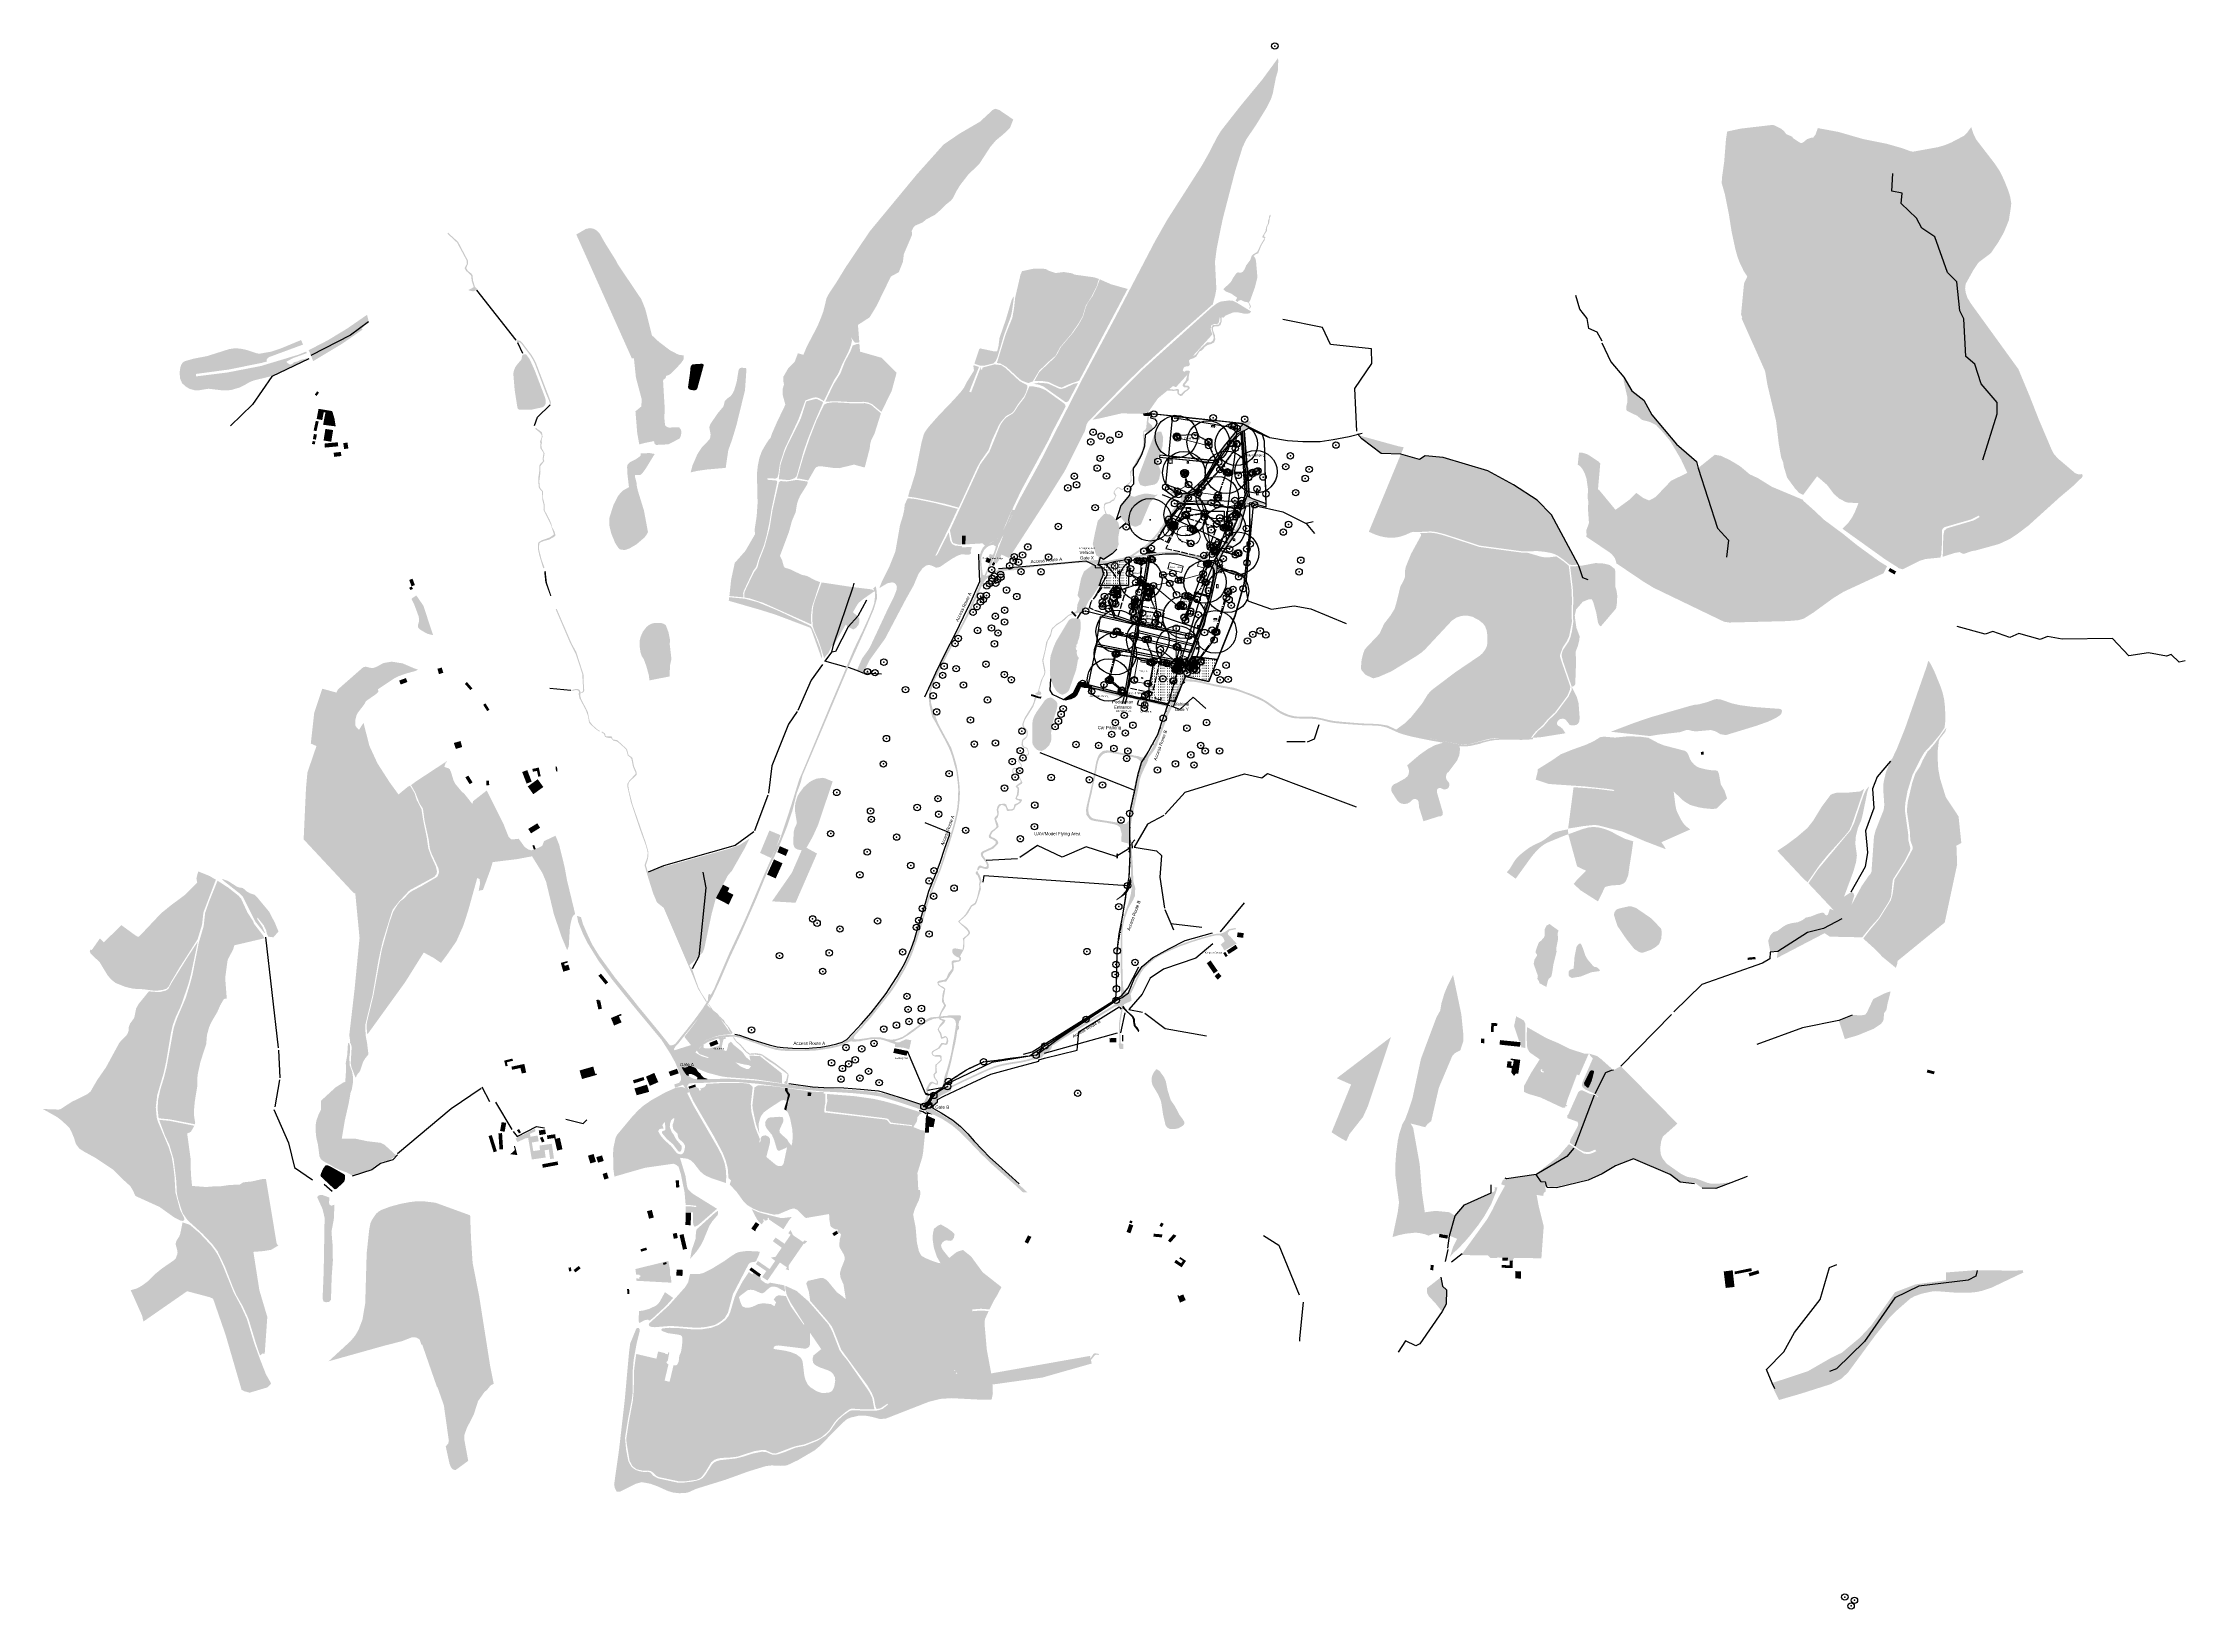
# Model space of a CAD drawing. Header units: metres. Extents: x 372109 to 376137, y 236217 to 239160.
import ezdxf

# ---------------------------------------------------------------- set-up
doc = ezdxf.new("R2010")
doc.units = ezdxf.units.M
doc.header["$MEASUREMENT"] = 0
doc.header["$PDMODE"] = 32
doc.header["$PDSIZE"] = 12
for name, pattern in [('ACAD_ISO02W100', [15, 12, -3]), ('ACAD_ISO05W100', [33, 24, -3, 0, -3, 0, -3]), ('ACAD_ISO11W100', [33, 12, -3, 12, -3, 0, -3])]:
    doc.linetypes.add(name, pattern=pattern)
for name, color, linetype, lineweight, true_color in [('Areas ... Backstage', 16, 'Continuous', 25, 0x800000), ('Areas ... Camping', 96, 'Continuous', 25, 0x008000), ('Buildings', 30, 'Continuous', 25, 0xff7f00), ('Fences', 178, 'Continuous', 25, 0x000000), ('Fire ... CO2 Extinguisher', 4, 'Continuous', 25, 0x00ffff), ('Fire ... Fire Blanket', 30, 'Continuous', 25, 0xff7f00), ('Fire ... Foam Extinguisher', 3, 'Continuous', 25, 0x00ff00), ('Fire ... Water Extinguisher', 1, 'Continuous', 25, 0xff0000), ('Heras (internal)', 16, 'Continuous', 25, 0x800000), ('Heras (perimeter)', 16, 'Continuous', 25, 0x800000), ('Labels', 178, 'Continuous', 25, 0x000000), ('Labels ... Access Routes', 178, 'Continuous', 25, 0x000000), ('Labels ... Gate Labels', 178, 'Continuous', 25, 0x000000), ('Labels ... Village Tent', 178, 'Continuous', 25, 0x000000), ('License ... Alcohol', 2, 'ACAD_ISO02W100', 25, 0xffff00), ('License ... Film', 6, 'ACAD_ISO02W100', 25, 0xff00ff), ('License ... Labels', 178, 'Continuous', 25, 0x000000), ('License ... Music', 4, 'ACAD_ISO02W100', 25, 0x00ffff), ('License ... Music and Film', 3, 'ACAD_ISO02W100', 25, 0x00ff00), ('Lighting ... Festoon', 4, 'Continuous', 25, 0x00ffff), ('Natural ... Hedges', 96, 'Continuous', 25, 0x008000), ('Natural ... Tree Stumps', 56, 'Continuous', 25, 0x808000), ('Natural ... Trees', 96, 'Continuous', 25, 0x008000), ('Natural ... Water', 176, 'Continuous', 25, 0x000080), ('Natural ... Woodland', 96, 'Continuous', 25, 0x008000), ('NOC ... Copper', 9, 'ACAD_ISO05W100', 25, 0xc0c0c0), ('NOC ... DK', 178, 'Continuous', 13, 0x000000), ('NOC ... DK Names', 178, 'Continuous', 25, 0x000000), ('NOC ... DK Radius', 216, 'Continuous', 25, 0x800080), ('NOC ... Fibre', 2, 'ACAD_ISO11W100', 25, 0xffff00), ('NOC ... Switch', 30, 'Continuous', 25, 0xff7f00), ('Paths ... Fire', 253, 'Continuous', 25, 0xa0a0a4), ('Paths ... Roads', 56, 'Continuous', 25, 0x808000), ('Paths ... Trackway', 9, 'Continuous', 25, 0xc0c0c0), ('Pedestrian Barrier', 6, 'Continuous', 25, 0xff00ff), ('Power ... 125-3', 1, 'Continuous', 18, 0xff0000), ('Power ... 16', 4, 'Continuous', 25, 0x00ffff), ('Power ... 32', 5, 'Continuous', 25, 0x0000ff), ('Power ... 32-3', 34, 'Continuous', 13, 0xb84904), ('Power ... 400-3', 1, 'Continuous', 25, 0xff0000), ('Power ... 63-3', 20, 'Continuous', 13, 0xfd5b07), ('Power ... Distro', 3, 'Continuous', 25, 0x00ff00), ('Power ... Generator', 4, 'Continuous', 25, 0x00ffff), ('Services ... Comms ... BT Poles', 30, 'Continuous', 25, 0xff7f00), ('Services ... Comms ... Buried Lines', 216, 'Continuous', 25, 0x800080), ('Services ... Comms ... Ducts', 3, 'Continuous', 25, 0x00ff00), ('Services ... Comms ... Manholes', 3, 'Continuous', 25, 0x00ff00), ('Services ... Power ... Buried Cables', 1, 'Continuous', 25, 0xff0000), ('Services ... Water Points', 5, 'Continuous', 25, 0x0000ff), ('Structures', 178, 'Continuous', 18, 0x000000), ('Structures ... Exits', 178, 'Continuous', 5, 0x000000), ('Structures ... Internal', 9, 'Continuous', 5, 0xc0c0c0), ('Structures ... Village Tents', 9, 'Continuous', 25, 0xc0c0c0), ('Toilets', 178, 'Continuous', 25, 0x000000), ('Walls', 178, 'Continuous', 25, 0x000000), ('Water ... Pipes', 4, 'Continuous', 25, 0x00ffff), ('Water ... Points', 4, 'Continuous', 25, 0x00ffff)]:
    doc.layers.add(name, color=color, linetype=linetype, lineweight=lineweight, true_color=true_color)
doc.styles.add('textstyle100', font='')
doc.styles.add('textstyle101', font='')
doc.styles.add('textstyle102', font='')
doc.styles.add('textstyle103', font='')
doc.styles.add('textstyle104', font='')
doc.styles.add('textstyle105', font='')
doc.styles.add('textstyle106', font='')
doc.styles.add('textstyle107', font='')
doc.styles.add('textstyle108', font='')
doc.styles.add('textstyle109', font='')
doc.styles.add('textstyle110', font='')
doc.styles.add('textstyle111', font='')
doc.styles.add('textstyle112', font='')
doc.styles.add('textstyle113', font='')
doc.styles.add('textstyle114', font='')
doc.styles.add('textstyle115', font='')
doc.styles.add('textstyle116', font='')
doc.styles.add('textstyle117', font='')
doc.styles.add('textstyle118', font='')
doc.styles.add('textstyle119', font='')
doc.styles.add('textstyle120', font='')
doc.styles.add('textstyle121', font='')
doc.styles.add('textstyle122', font='')
doc.styles.add('textstyle123', font='')
doc.styles.add('textstyle124', font='')
doc.styles.add('textstyle125', font='')
doc.styles.add('textstyle126', font='')
doc.styles.add('textstyle127', font='')
doc.styles.add('textstyle128', font='')
doc.styles.add('textstyle129', font='')
doc.styles.add('textstyle130', font='')
doc.styles.add('textstyle131', font='')
doc.styles.add('textstyle132', font='')
doc.styles.add('textstyle133', font='')
doc.styles.add('textstyle134', font='')
doc.styles.add('textstyle135', font='')
doc.styles.add('textstyle136', font='')
doc.styles.add('textstyle137', font='')
doc.styles.add('textstyle138', font='')
doc.styles.add('textstyle139', font='')
doc.styles.add('textstyle32', font='')
doc.styles.add('textstyle33', font='')
doc.styles.add('textstyle34', font='')
doc.styles.add('textstyle35', font='')
doc.styles.add('textstyle36', font='')
doc.styles.add('textstyle37', font='')
doc.styles.add('textstyle38', font='')
doc.styles.add('textstyle39', font='')
doc.styles.add('textstyle40', font='')
doc.styles.add('textstyle41', font='')
doc.styles.add('textstyle42', font='')
doc.styles.add('textstyle43', font='')
doc.styles.add('textstyle44', font='')
doc.styles.add('textstyle45', font='')
doc.styles.add('textstyle46', font='')
doc.styles.add('textstyle47', font='')
doc.styles.add('textstyle48', font='')
doc.styles.add('textstyle49', font='')
doc.styles.add('textstyle50', font='')
doc.styles.add('textstyle51', font='')
doc.styles.add('textstyle52', font='')
doc.styles.add('textstyle53', font='')
doc.styles.add('textstyle54', font='')
doc.styles.add('textstyle55', font='')
doc.styles.add('textstyle56', font='')
doc.styles.add('textstyle57', font='')
doc.styles.add('textstyle58', font='')
doc.styles.add('textstyle59', font='')
doc.styles.add('textstyle60', font='')
doc.styles.add('textstyle61', font='')
doc.styles.add('textstyle62', font='')
doc.styles.add('textstyle63', font='')
doc.styles.add('textstyle64', font='')
doc.styles.add('textstyle65', font='')
doc.styles.add('textstyle66', font='')
doc.styles.add('textstyle67', font='')
doc.styles.add('textstyle68', font='')
doc.styles.add('textstyle69', font='')
doc.styles.add('textstyle73', font='')
doc.styles.add('textstyle74', font='')
doc.styles.add('textstyle75', font='')
doc.styles.add('textstyle76', font='')
doc.styles.add('textstyle77', font='')
doc.styles.add('textstyle78', font='')
doc.styles.add('textstyle79', font='')
doc.styles.add('textstyle80', font='')
doc.styles.add('textstyle81', font='')
doc.styles.add('textstyle82', font='')
doc.styles.add('textstyle83', font='')
doc.styles.add('textstyle84', font='')
doc.styles.add('textstyle85', font='')
doc.styles.add('textstyle86', font='')
doc.styles.add('textstyle87', font='')
doc.styles.add('textstyle88', font='')
doc.styles.add('textstyle89', font='')
doc.styles.add('textstyle90', font='')
doc.styles.add('textstyle91', font='')
doc.styles.add('textstyle92', font='')
doc.styles.add('textstyle93', font='')
doc.styles.add('textstyle94', font='')
doc.styles.add('textstyle95', font='')
doc.styles.add('textstyle96', font='')
doc.styles.add('textstyle97', font='')
doc.styles.add('textstyle98', font='')
doc.styles.add('textstyle99', font='')
doc.styles.get('textstyle100').set_extended_font_data('Arial')
doc.styles.get('textstyle101').set_extended_font_data('Arial')
doc.styles.get('textstyle102').set_extended_font_data('Arial')
doc.styles.get('textstyle103').set_extended_font_data('Arial')
doc.styles.get('textstyle104').set_extended_font_data('Arial')
doc.styles.get('textstyle105').set_extended_font_data('Arial')
doc.styles.get('textstyle106').set_extended_font_data('Arial')
doc.styles.get('textstyle107').set_extended_font_data('Arial')
doc.styles.get('textstyle108').set_extended_font_data('Arial')
doc.styles.get('textstyle109').set_extended_font_data('Arial')
doc.styles.get('textstyle110').set_extended_font_data('Arial')
doc.styles.get('textstyle111').set_extended_font_data('Arial')
doc.styles.get('textstyle112').set_extended_font_data('Arial')
doc.styles.get('textstyle113').set_extended_font_data('Arial')
doc.styles.get('textstyle114').set_extended_font_data('Arial')
doc.styles.get('textstyle115').set_extended_font_data('Arial')
doc.styles.get('textstyle116').set_extended_font_data('Arial')
doc.styles.get('textstyle117').set_extended_font_data('Arial')
doc.styles.get('textstyle118').set_extended_font_data('Arial')
doc.styles.get('textstyle119').set_extended_font_data('Arial')
doc.styles.get('textstyle120').set_extended_font_data('Arial')
doc.styles.get('textstyle121').set_extended_font_data('Arial')
doc.styles.get('textstyle122').set_extended_font_data('Arial')
doc.styles.get('textstyle123').set_extended_font_data('Arial')
doc.styles.get('textstyle124').set_extended_font_data('Arial')
doc.styles.get('textstyle125').set_extended_font_data('Arial')
doc.styles.get('textstyle126').set_extended_font_data('Arial')
doc.styles.get('textstyle127').set_extended_font_data('Arial')
doc.styles.get('textstyle128').set_extended_font_data('Arial')
doc.styles.get('textstyle129').set_extended_font_data('Arial')
doc.styles.get('textstyle130').set_extended_font_data('Arial')
doc.styles.get('textstyle131').set_extended_font_data('Arial')
doc.styles.get('textstyle132').set_extended_font_data('Arial')
doc.styles.get('textstyle133').set_extended_font_data('Arial')
doc.styles.get('textstyle134').set_extended_font_data('Arial')
doc.styles.get('textstyle135').set_extended_font_data('Arial')
doc.styles.get('textstyle136').set_extended_font_data('Arial')
doc.styles.get('textstyle137').set_extended_font_data('Arial')
doc.styles.get('textstyle138').set_extended_font_data('Arial')
doc.styles.get('textstyle139').set_extended_font_data('Arial')
doc.styles.get('textstyle32').set_extended_font_data('Arial')
doc.styles.get('textstyle33').set_extended_font_data('Arial')
doc.styles.get('textstyle34').set_extended_font_data('Arial')
doc.styles.get('textstyle35').set_extended_font_data('Arial')
doc.styles.get('textstyle36').set_extended_font_data('Arial')
doc.styles.get('textstyle37').set_extended_font_data('Arial')
doc.styles.get('textstyle38').set_extended_font_data('Arial')
doc.styles.get('textstyle39').set_extended_font_data('Arial')
doc.styles.get('textstyle40').set_extended_font_data('Arial')
doc.styles.get('textstyle41').set_extended_font_data('Arial')
doc.styles.get('textstyle42').set_extended_font_data('Arial')
doc.styles.get('textstyle43').set_extended_font_data('Arial')
doc.styles.get('textstyle44').set_extended_font_data('Arial')
doc.styles.get('textstyle45').set_extended_font_data('Arial')
doc.styles.get('textstyle46').set_extended_font_data('Arial')
doc.styles.get('textstyle47').set_extended_font_data('Arial')
doc.styles.get('textstyle48').set_extended_font_data('Arial')
doc.styles.get('textstyle49').set_extended_font_data('Arial')
doc.styles.get('textstyle50').set_extended_font_data('Arial')
doc.styles.get('textstyle51').set_extended_font_data('Arial')
doc.styles.get('textstyle52').set_extended_font_data('Arial')
doc.styles.get('textstyle53').set_extended_font_data('Arial')
doc.styles.get('textstyle54').set_extended_font_data('Arial')
doc.styles.get('textstyle55').set_extended_font_data('Arial')
doc.styles.get('textstyle56').set_extended_font_data('Arial')
doc.styles.get('textstyle57').set_extended_font_data('Arial')
doc.styles.get('textstyle58').set_extended_font_data('Arial')
doc.styles.get('textstyle59').set_extended_font_data('Arial')
doc.styles.get('textstyle60').set_extended_font_data('Arial')
doc.styles.get('textstyle61').set_extended_font_data('Arial')
doc.styles.get('textstyle62').set_extended_font_data('Arial')
doc.styles.get('textstyle63').set_extended_font_data('Arial')
doc.styles.get('textstyle64').set_extended_font_data('Arial')
doc.styles.get('textstyle65').set_extended_font_data('Arial')
doc.styles.get('textstyle66').set_extended_font_data('Arial')
doc.styles.get('textstyle67').set_extended_font_data('Arial')
doc.styles.get('textstyle68').set_extended_font_data('Arial')
doc.styles.get('textstyle69').set_extended_font_data('Arial')
doc.styles.get('textstyle73').set_extended_font_data('Arial')
doc.styles.get('textstyle74').set_extended_font_data('Arial')
doc.styles.get('textstyle75').set_extended_font_data('Arial')
doc.styles.get('textstyle76').set_extended_font_data('Arial')
doc.styles.get('textstyle77').set_extended_font_data('Arial')
doc.styles.get('textstyle78').set_extended_font_data('Arial')
doc.styles.get('textstyle79').set_extended_font_data('Arial')
doc.styles.get('textstyle80').set_extended_font_data('Arial')
doc.styles.get('textstyle81').set_extended_font_data('Arial')
doc.styles.get('textstyle82').set_extended_font_data('Arial')
doc.styles.get('textstyle83').set_extended_font_data('Arial')
doc.styles.get('textstyle84').set_extended_font_data('Arial')
doc.styles.get('textstyle85').set_extended_font_data('Arial')
doc.styles.get('textstyle86').set_extended_font_data('Arial')
doc.styles.get('textstyle87').set_extended_font_data('Arial')
doc.styles.get('textstyle88').set_extended_font_data('Arial')
doc.styles.get('textstyle89').set_extended_font_data('Arial')
doc.styles.get('textstyle90').set_extended_font_data('Arial')
doc.styles.get('textstyle91').set_extended_font_data('Arial')
doc.styles.get('textstyle92').set_extended_font_data('Arial')
doc.styles.get('textstyle93').set_extended_font_data('Arial')
doc.styles.get('textstyle94').set_extended_font_data('Arial')
doc.styles.get('textstyle95').set_extended_font_data('Arial')
doc.styles.get('textstyle96').set_extended_font_data('Arial')
doc.styles.get('textstyle97').set_extended_font_data('Arial')
doc.styles.get('textstyle98').set_extended_font_data('Arial')
doc.styles.get('textstyle99').set_extended_font_data('Arial')
pattern_1 = [(0, (0, 0), (0, 5), [0.5, -3])]

# ---------------------------------------------------------------- blocks, each defined once
blk = doc.blocks.new('Single Cabin')
at = {"layer": 'Structures'}
for p, q in [((2.4, 7.2), (0, 7.2)), ((0, 7.2), (0, 0)), ((0, 0), (2.4, 0)), ((2.4, 0), (2.4, 7.2))]:
    blk.add_line(p, q, dxfattribs=at)
blk = doc.blocks.new('Mobile Structures 30x45m')
at = {"layer": 'Structures', "flags": 128}
blk.add_lwpolyline([(28, 0, 0.414214), (30, 2), (30, 43, 0.414214), (28, 45), (2, 45, 0.414214), (0, 43), (0, 2, 0.414214), (2, 0)], format="xyb", close=True, dxfattribs=at)
blk = doc.blocks.new('Mobile Structures 16x26m 2-pole')
at = {"layer": 'Structures'}
for p, q in [((0, 18), (0, 8)), ((8, 26), (8, 26)), ((8, 0), (8, 0)), ((16, 8), (16, 18))]:
    blk.add_line(p, q, dxfattribs=at)
for centre, start, end in [((8, 18), 90, 180), ((8, 8), 180, 270), ((8, 18), 0, 90), ((8, 8), 270, 0)]:
    blk.add_arc(centre, 8, start, end, dxfattribs=at)
blk = doc.blocks.new('Double Cabin')
at = {"layer": 'Labels'}
for p, q in [((1.8, 3.6), (-1.8, 3.6)), ((-1.8, 3.6), (-1.8, -3.6)), ((1.8, -3.6), (1.8, 3.6)), ((-1.8, -3.6), (1.8, -3.6))]:
    blk.add_line(p, q, dxfattribs=at)
blk = doc.blocks.new('3-bay toilet cabin')
at = {"layer": 'Toilets'}
for p, q in [((1.2, 0.6), (-1.2, 0.6)), ((-1.2, 0.6), (-1.2, -0.6)), ((1.2, -0.6), (1.2, 0.6)), ((-1.2, -0.6), (1.2, -0.6))]:
    blk.add_line(p, q, dxfattribs=at)
blk = doc.blocks.new('Clearspan 6x6')
at = {"layer": 'Structures'}
for p, q in [((3, 3), (-3, 3)), ((-3, 3), (-3, -3)), ((3, -3), (3, 3)), ((-3, -3), (3, -3))]:
    blk.add_line(p, q, dxfattribs=at)
blk = doc.blocks.new('Clearspan 9x8')
at = {"layer": 'Labels'}
for p, q in [((4.5, 4), (-4.5, 4)), ((-4.5, 4), (-4.5, -4)), ((4.5, -4), (4.5, 4)), ((-4.5, -4), (4.5, -4))]:
    blk.add_line(p, q, dxfattribs=at)
blk = doc.blocks.new('Clearspan 9x15')
at = {"layer": 'Structures'}
for p, q in [((4.5, 7.5), (-4.5, 7.5)), ((-4.5, 7.5), (-4.5, -7.5)), ((4.5, -7.5), (4.5, 7.5)), ((-4.5, -7.5), (4.5, -7.5))]:
    blk.add_line(p, q, dxfattribs=at)
blk = doc.blocks.new('Cold Room 4.8x4.8')
at = {"layer": 'Structures'}
for p, q in [((2.4, 2.4), (-2.4, 2.4)), ((-2.4, 2.4), (-2.4, -2.4)), ((2.4, -2.4), (2.4, 2.4)), ((-2.4, -2.4), (2.4, -2.4))]:
    blk.add_line(p, q, dxfattribs=at)
blk = doc.blocks.new('Clearspan 9x24')
at = {"layer": 'Labels'}
for p, q in [((4.5, 12), (-4.5, 12)), ((-4.5, 12), (-4.5, -12)), ((4.5, -12), (4.5, 12)), ((-4.5, -12), (4.5, -12))]:
    blk.add_line(p, q, dxfattribs=at)
blk = doc.blocks.new('Clearspan 9x9')
at = {"layer": 'Structures'}
for p, q in [((4.5, 4.5), (-4.5, 4.5)), ((-4.5, 4.5), (-4.5, -4.5)), ((4.5, -4.5), (4.5, 4.5)), ((-4.5, -4.5), (4.5, -4.5))]:
    blk.add_line(p, q, dxfattribs=at)
blk = doc.blocks.new('Clearspan 9x6')
at = {"layer": 'Labels'}
for p, q in [((4.5, 3), (-4.5, 3)), ((-4.5, 3), (-4.5, -3)), ((4.5, -3), (4.5, 3)), ((-4.5, -3), (4.5, -3))]:
    blk.add_line(p, q, dxfattribs=at)
blk = doc.blocks.new('Clearspan 12x12')
at = {"layer": 'Structures'}
for p, q in [((6, 6), (-6, 6)), ((-6, 6), (-6, -6)), ((6, -6), (6, 6)), ((-6, -6), (6, -6))]:
    blk.add_line(p, q, dxfattribs=at)
blk = doc.blocks.new('Clearspan 6x8')
at = {"layer": 'Structures'}
for p, q in [((3, 4), (-3, 4)), ((-3, 4), (-3, -4)), ((3, -4), (3, 4)), ((-3, -4), (3, -4))]:
    blk.add_line(p, q, dxfattribs=at)
blk = doc.blocks.new('Carlinden 20x30m')
at = {"layer": 'Structures', "flags": 128}
blk.add_lwpolyline([(8.5, -15, 0.4142136), (10, -13.5), (10, 13.5, 0.4142136), (8.5, 15), (-8.5, 15, 0.4142136), (-10, 13.5), (-10, -13.5, 0.4142136), (-8.5, -15)], format="xyb", close=True, dxfattribs=at)
for points in [[(0.25, 4.75), (0.25, 5.25), (-0.25, 5.25), (-0.25, 4.75)], [(0.25, -5.25), (0.25, -4.75), (-0.25, -4.75), (-0.25, -5.25)]]:
    blk.add_lwpolyline(points, close=True, dxfattribs=at)
blk = doc.blocks.new('Hardware Hacking Bus')
at = {"layer": 'Structures', "flags": 128}
blk.add_lwpolyline([(0, -12), (2.5, -12), (2.5, 0), (0, 0)], close=True, dxfattribs=at)
blk = doc.blocks.new('Capri 24x18')
at = {"layer": 'Structures'}
for p, q in [((12, 9), (-12, 9)), ((-12, 9), (-12, -9)), ((12, -9), (12, 9)), ((-12, -9), (12, -9))]:
    blk.add_line(p, q, dxfattribs=at)
blk = doc.blocks.new('Capri 27x12')
at = {"layer": 'Structures'}
for p, q in [((13.5, 6), (-13.5, 6)), ((-13.5, 6), (-13.5, -6)), ((13.5, -6), (13.5, 6)), ((-13.5, -6), (13.5, -6))]:
    blk.add_line(p, q, dxfattribs=at)
blk = doc.blocks.new('Generator')
at = {"layer": 'Power ... Generator', "flags": 128}
blk.add_lwpolyline([(-1.5, -1), (1.5, -1), (1.5, 1), (-1.5, 1)], close=True, dxfattribs=at)
blk = doc.blocks.new('Clearspan 3x3')
at = {"layer": 'Structures', "flags": 128}
blk.add_lwpolyline([(0, -3), (3, -3), (3, 0), (0, 0)], close=True, dxfattribs=at)
blk = doc.blocks.new('Clearspan 3x6')
at = {"layer": 'Structures', "flags": 128}
blk.add_lwpolyline([(0, -6), (3, -6), (3, 0), (0, 0)], close=True, dxfattribs=at)
blk = doc.blocks.new('Clearspan 3x9')
at = {"layer": 'Structures', "flags": 128}
blk.add_lwpolyline([(0, -9), (3, -9), (3, 0), (0, 0)], close=True, dxfattribs=at)
blk = doc.blocks.new('Mobile Structures 29x44m 2-pole')
at = {"layer": 'Structures', "flags": 128}
blk.add_lwpolyline([(14, -44), (15, -44, 0.414214), (29, -30), (29, -14, 0.414214), (15, 0), (14, 0, 0.414214), (0, -14), (0, -30, 0.414214), (14, -44)], format="xyb", dxfattribs=at)

msp = doc.modelspace()

# ---------------------------------------------------------------- hatches: boundary and pattern name
at = {"layer": 'Areas ... Backstage'}
h = msp.add_hatch(dxfattribs=at)
h.set_pattern_fill('ACAD_ISO07W100', color=256, style=0, pattern_type=0)
h.set_pattern_definition(pattern_1)
h.paths.add_polyline_path([(374102.7, 238180.6), (374111, 238181.4), (374116.5, 238183.5), (374126.2, 238186.2), (374151.7, 238189.6), (374150.6, 238173.7), (374150, 238140), (374095, 238140), (374097, 238145), (374099.1, 238153), (374102, 238157.7), (374103.2, 238162.4), (374100, 238175.6), (374092.3, 238179), (374092.6, 238180)], flags=0)
h = msp.add_hatch(dxfattribs=at)
h.set_pattern_fill('ACAD_ISO07W100', color=256, style=0, pattern_type=0)
h.set_pattern_definition(pattern_1)
h.paths.add_polyline_path([(374189.1, 237955.5), (374191.2, 237956.3), (374198.5, 237998.5), (374259.3, 237992.5), (374263.5, 237992.3), (374269.4, 238007.1), (374317.7, 238001.2), (374301.4, 237960.2), (374257.1, 237969), (374236.1, 237922.5), (374227.6, 237924.2), (374225.2, 237917.8), (374224, 237917.7), (374189.5, 237925.7)], flags=0)
at = {"layer": 'Buildings'}
for points in [[(372623.7, 238496.6), (372620.3, 238499), (372624.8, 238505.2), (372628.2, 238502.7)], [(372637.3, 238466), (372634.4, 238451.2), (372623.9, 238453.3), (372627.4, 238472.3), (372652.6, 238468.2), (372653.6, 238466.5), (372657.3, 238454.2), (372659.7, 238439.3), (372635.9, 238442.4), (372640.4, 238465.4)], [(372627.7, 238448.7), (372623.6, 238430.4), (372618.2, 238431.6), (372622.2, 238449.7)], [(372640.3, 238434.6), (372654.8, 238432.4), (372651.3, 238410.4), (372636.9, 238412.8)], [(372616.4, 238412), (372621.4, 238410.9), (372620.2, 238405.4), (372615.1, 238406.5)], [(372622.4, 238414.3), (372616.7, 238415.5), (372618.7, 238425.2), (372624.3, 238424)], [(372638.6, 238407.1), (372663.6, 238409.5), (372664.4, 238401.9), (372639.3, 238399.5)], [(372670.5, 238383.7), (372656.7, 238382.1), (372655.8, 238389.8), (372669.2, 238391.3)], [(372673.9, 238407.8), (372681.8, 238409), (372683.5, 238397.9), (372675.5, 238396.7)], [(373836.8, 238217.7), (373837.2, 238233.9), (373843.9, 238233.8), (373843.5, 238217.5)], [(373884.4, 238193), (373891.8, 238189.7), (373888.3, 238182.1), (373881, 238185.4)], [(372808.5, 238141.1), (372802.3, 238138.8), (372797.8, 238150.7), (372804.1, 238153.1)], [(373897.2, 238177.3), (373893.1, 238179), (373895.4, 238184.3), (373899.5, 238182.6)], [(375593.4, 238166.7), (375590.3, 238161.1), (375578.6, 238167.6), (375581.7, 238173.2)], [(372802.6, 238138.5), (372804.9, 238134.1), (372800.3, 238131.6), (372798, 238136)], [(372861.9, 237976.2), (372853.7, 237973.8), (372850.9, 237983.8), (372859.1, 237986.1)], [(372779, 237961.7), (372791.7, 237966.3), (372794.5, 237958.9), (372781.8, 237954.2)], [(372912.8, 237943.7), (372902.5, 237955.5), (372906.3, 237958.9), (372916.7, 237947)], [(372944.5, 237904.2), (372936.9, 237916.2), (372941.2, 237918.9), (372948.7, 237906.9)], [(372881.7, 237844.4), (372894.3, 237848), (372897.5, 237836.8), (372885.6, 237833.1)], [(375231.8, 237822.8), (375226.5, 237822.2), (375226, 237827.5), (375231.2, 237828.1)], [(372909, 237783.1), (372917, 237770.2), (372911.4, 237766.9), (372903.4, 237779.7)], [(373018.6, 237768), (373010.2, 237789.8), (373019.8, 237793.4), (373028.1, 237771.7)], [(373041.5, 237798.2), (373045, 237781.9), (373040.5, 237780.9), (373038.1, 237791.9), (373030.5, 237790.3), (373029.3, 237795.6)], [(373076.7, 237791.4), (373073.9, 237791), (373072.8, 237799.8), (373075.6, 237800.1)], [(372943, 237773.6), (372948.1, 237773.6), (372948.2, 237765.1), (372943.1, 237765)], [(373050, 237761.6), (373031.2, 237748.1), (373020.7, 237762.7), (373039.5, 237776.2)], [(373021.6, 237682.9), (373038.7, 237693.5), (373043.9, 237685), (373026.8, 237674.5)], [(373035.7, 237645.1), (373032.4, 237643.8), (373029.4, 237651.4), (373032.7, 237652.7)], [(373470.7, 237597.1), (373483.6, 237625.6), (373499.7, 237618.3), (373486.8, 237589.8)], [(373494.5, 237650.5), (373510.8, 237643.5), (373506, 237632.1), (373490.1, 237639.1)], [(373374.4, 237552.9), (373387.8, 237578), (373399.9, 237572.1), (373396.5, 237564.8), (373407.5, 237559.2), (373398.4, 237540.6)], [(374334.8, 237454), (374351.5, 237465), (374355.7, 237458.6), (374338.7, 237447.7)], [(374354.1, 237479.8), (374355.3, 237488.5), (374366.8, 237486.9), (374365.6, 237478.2)], [(373099.9, 237418.2), (373087.5, 237414.5), (373082.8, 237431), (373095.2, 237434.6), (373096, 237431.7), (373089.1, 237429.7), (373090.3, 237425.7), (373097.1, 237427.8)], [(374310.5, 237411.1), (374297.2, 237430.6), (374304.5, 237435.6), (374317.9, 237416.2)], [(374336.6, 237444.4), (374332.7, 237442.1), (374328.2, 237449.4), (374332.1, 237451.8)], [(375328.6, 237442.4), (375329, 237438.1), (375314.4, 237436.7), (375314, 237440.9)], [(373158.3, 237410.9), (373171.9, 237394.6), (373167, 237390.6), (373153.6, 237406.9)], [(374318, 237399.8), (374312, 237406), (374319.1, 237412.7), (374325.1, 237406.4)], [(373160.2, 237345.1), (373153.4, 237343.6), (373149.6, 237361.2), (373153.9, 237362.1), (373154.3, 237360.5), (373156.8, 237361)], [(373177.1, 237327.5), (373196.1, 237335.4), (373197.2, 237332.6), (373192, 237330.5), (373197.1, 237319.3), (373183, 237313.3)], [(374837, 237312.8), (374836.3, 237301.1), (374831.3, 237301.4), (374832.3, 237318.3), (374843.4, 237317.7), (374843.1, 237312.4)], [(373361.9, 237280.6), (373376.1, 237286.3), (373379, 237278.9), (373364.6, 237273.4)], [(373733, 237256.6), (373708, 237262), (373709.9, 237270.8), (373734.9, 237265.5)], [(374127.1, 237290.1), (374127.5, 237282.1), (374114.7, 237281.6), (374114.3, 237289.5)], [(374140.3, 237283.5), (374138, 237283.5), (374137.8, 237295.4), (374140.2, 237295.4)], [(374818.8, 237280.1), (374812.7, 237280.5), (374813.2, 237289.1), (374819.3, 237288.7)], [(374886.2, 237273.4), (374847.6, 237277.5), (374848.5, 237286), (374887, 237282.1)], [(372979.1, 237236.7), (372976.4, 237247.4), (372991.9, 237251.3), (372993, 237247.2), (372981.4, 237244.3), (372983.1, 237237.7)], [(372990, 237236), (373014.3, 237241.2), (373017.8, 237225), (373009.6, 237223.2), (373006.9, 237233.5), (372991.3, 237230.3)], [(373150.7, 237220.7), (373122.7, 237212.8), (373118.1, 237228.9), (373143.9, 237236.3), (373147.6, 237222.6), (373149.9, 237223.2)], [(373243, 237217.4), (373258.6, 237224.4), (373266.2, 237207), (373250.1, 237200)], [(373301.2, 237232.1), (373304.6, 237223.6), (373288.9, 237218.2), (373285.6, 237226.6)], [(374869.4, 237238.3), (374872.8, 237237.8), (374874.2, 237247.9), (374868.3, 237248.7), (374868.7, 237251.4), (374886.6, 237248.8), (374882.9, 237222.7), (374878.5, 237223.3), (374875, 237218.7), (374869.7, 237225.3), (374870.7, 237233.3), (374861.1, 237234.7), (374862.8, 237246.5), (374870.5, 237245.5)], [(375652.1, 237230.5), (375665.7, 237227), (375664.4, 237221.9), (375650.9, 237225.1)], [(373220.3, 237204.6), (373218.5, 237210.5), (373238.4, 237216.7), (373240.2, 237210.9)], [(373244.9, 237202.3), (373249, 237188.8), (373225.5, 237182.3), (373221.3, 237195.1)], [(373324, 237194.4), (373322.7, 237198.5), (373335.5, 237202.7), (373336.8, 237198.5)], [(373553.8, 237187.4), (373553.3, 237180.8), (373546.6, 237181.2), (373547.1, 237187.9)], [(372956.6, 237075.1), (372947, 237105.7), (372953.1, 237107.6), (372962.7, 237077.1)], [(372967.6, 237080.4), (372965.6, 237110.8), (372972.4, 237111.2), (372974.4, 237080.9)], [(372971.7, 237131.9), (372980.3, 237130.4), (372977.3, 237113.7), (372968.7, 237115.3)], [(373025.9, 237104.5), (373039.3, 237106.7), (373041.3, 237095.8), (373028.4, 237093.5), (373031.1, 237077.4), (373043.8, 237079.3), (373042.7, 237087.8), (373065.9, 237091.2), (373070, 237063.5), (373062.8, 237062.4), (373060.3, 237080.1), (373052.4, 237079), (373054.4, 237065.4), (373028.4, 237061.6), (373021.5, 237102.1), (373016.3, 237101.3), (373001.4, 237094.4), (372997.8, 237100.9), (373001.9, 237103.3), (373018.6, 237111.4), (373034.2, 237119.7), (373035.2, 237114.6), (373024.7, 237109.9)], [(373000.5, 237116.6), (373004.3, 237118.9), (373007.9, 237112.8), (373004.2, 237110.5)], [(373053.4, 237118.1), (373054.9, 237109.5), (373042.8, 237107.5), (373041.4, 237116)], [(373043.7, 237102.3), (373048.5, 237104.4), (373052.3, 237095.6), (373047.4, 237093.6)], [(373070.6, 237102), (373057.8, 237100), (373056.8, 237106.8), (373072.2, 237109.1), (373073.4, 237100.6), (373081.1, 237102.4), (373086, 237080.8), (373076, 237078.5)], [(372996.7, 237087.3), (373001.3, 237069.7), (373000.9, 237069.9), (372988, 237071.6), (372996.6, 237079.4), (372994.6, 237086.9)], [(373138.4, 237054.1), (373133.9, 237068.7), (373144.5, 237072), (373149, 237057.4)], [(373152.8, 237055.6), (373149.6, 237066), (373160.4, 237069.3), (373163.5, 237058.9)], [(373076.7, 237058), (373078, 237051.5), (373049, 237046), (373047.8, 237052.7)], [(373161.4, 237034.5), (373169.5, 237037), (373172.8, 237026.4), (373164.7, 237023.8)], [(373298.8, 237022.4), (373304.7, 237022.8), (373305.7, 237009.2), (373299.8, 237008.8)], [(373248.7, 236950.3), (373245, 236964.5), (373254, 236966.8), (373257.7, 236952.6)], [(373317, 236938.5), (373317.8, 236954.2), (373317.8, 236962), (373327.8, 236962), (373327, 236938)], [(373456.1, 236939.6), (373449.5, 236929.8), (373449.1, 236928.5), (373448.8, 236927.8), (373448.4, 236927.1), (373448.1, 236926.7), (373440.9, 236931.9), (373449.5, 236944)], [(374151.7, 236940.5), (374159, 236937.8), (374153.7, 236922.9), (374146.4, 236925.5)], [(374151.5, 236943.1), (374153, 236947.2), (374157.7, 236945.6), (374156.2, 236941.5)], [(374211.6, 236943.2), (374216.2, 236940.6), (374212.9, 236934.6), (374208.3, 236937.1)], [(373293.3, 236922.1), (373300.8, 236923.7), (373302.9, 236914.2), (373295.4, 236912.5)], [(373320.1, 236893.8), (373312.5, 236892), (373306, 236919.7), (373313.6, 236921.5)], [(373486.7, 236914.9), (373503.4, 236903.3), (373515, 236920.2), (373510.6, 236923), (373514.3, 236928.9), (373515.4, 236927.8), (373519.3, 236919.5), (373538.4, 236906.4), (373540.2, 236909.5), (373546.2, 236908), (373540.9, 236902.9), (373539.7, 236903.7), (373511.8, 236863.4), (373511.4, 236862.1), (373511.6, 236853.4), (373505.7, 236855.5), (373508, 236858.9), (373494.7, 236868.1), (373471.3, 236834.1), (373461.5, 236840.8), (373469.1, 236851.9), (373449.6, 236865.2), (373453.4, 236870.8), (373475.3, 236855.7), (373485.9, 236871.1), (373477.8, 236877.3), (373486.6, 236878.8), (373498.2, 236895.8), (373481.5, 236908)], [(373601.2, 236927.7), (373604.4, 236922.6), (373596.5, 236917.6), (373593.3, 236922.7)], [(373967.5, 236916.1), (373961, 236903.4), (373954.8, 236906.6), (373961.2, 236919.2)], [(374196.9, 236916.7), (374197.5, 236922.2), (374213.6, 236920.8), (374213.1, 236915.2)], [(374224.3, 236909.4), (374234.7, 236921.1), (374240.2, 236918.2), (374228.8, 236905.4)], [(374734.9, 236921.9), (374750.8, 236918.9), (374749.6, 236912.8), (374733.5, 236915.8)], [(373102.9, 236852), (373098.6, 236851.2), (373097.3, 236858.1), (373101.7, 236858.9)], [(373116.6, 236861.5), (373120.2, 236857.1), (373110.3, 236849.4), (373106.8, 236853.9)], [(373233.9, 236888.4), (373232.6, 236892.9), (373243.6, 236896.1), (373245, 236891.6)], [(373275.9, 236863.6), (373274.9, 236867.2), (373280.9, 236868.9), (373281.9, 236865.2)], [(373455.9, 236841), (373437.4, 236854), (373440.8, 236858.8), (373459.2, 236845.6)], [(374247.3, 236878.3), (374258.2, 236871), (374250, 236858.9), (374236.2, 236868.3), (374239.4, 236873.1), (374249.1, 236866.5), (374252.2, 236871), (374245.3, 236875.6)], [(374723, 236853.4), (374717.5, 236853.9), (374718.4, 236863.7), (374723.9, 236863.2)], [(374866.4, 236862.9), (374866.8, 236871.8), (374872.7, 236871.5), (374872.1, 236857.6), (374851.4, 236858.2), (374851.5, 236863.2)], [(374852.6, 236871.8), (374852.7, 236877.2), (374863.3, 236877), (374863.2, 236871.6)], [(375289.3, 236850.9), (375320.7, 236857.5), (375322.1, 236852.1), (375290, 236845.9)], [(373211.7, 236808.9), (373207.9, 236808.7), (373207.5, 236818), (373211.3, 236818.2)], [(373300, 236843.4), (373300.6, 236854.9), (373312.1, 236854.2), (373311.5, 236842.8)], [(374877.6, 236851.8), (374888.3, 236851.5), (374887.9, 236837.8), (374877.1, 236838.2)], [(375286, 236853.4), (375289.4, 236822.1), (375272.8, 236820.2), (375269.1, 236851.2)], [(375336.1, 236847.5), (375317.7, 236841.9), (375315.9, 236848), (375334.3, 236853.6)], [(374244.9, 236804.5), (374253, 236808.1), (374257.7, 236797.4), (374246.9, 236792.6), (374242, 236806.2), (374244, 236806.9)]]:
    msp.add_hatch(color=256, dxfattribs=at).paths.add_polyline_path(points, flags=0)
at = {"layer": 'Natural ... Hedges'}
for points in [[(374103.1, 238189.3), (374109.6, 238192.3), (374115.5, 238196.4), (374124, 238204.2), (374128.6, 238209.7), (374131.5, 238217.2), (374130.8, 238229.7), (374131.6, 238235.3), (374133.7, 238246.4), (374131.1, 238258.3), (374127, 238263.5), (374120.8, 238269.9), (374114.7, 238274.2), (374104.3, 238274.7), (374092.4, 238262.2), (374087.2, 238239.6), (374082.9, 238218), (374089.6, 238196.7)], [(374058.4, 238115.3), (374054.3, 238121.6), (374060.9, 238153.3), (374066.3, 238166.7), (374078.2, 238175.6), (374083.2, 238180.3), (374093.3, 238178.9), (374100.5, 238175.3), (374102.2, 238169.4), (374103.2, 238162.4), (374102, 238157.7), (374098.4, 238151.9), (374096.6, 238144.1), (374094.4, 238138.8), (374090.7, 238132.8), (374082.1, 238119.6), (374075.1, 238110.9), (374070.3, 238101.5), (374066.8, 238091.9), (374059, 238087.8), (374053, 238093.3), (374054, 238104.1)], [(374074.3, 237954), (374072.1, 237947.7), (374068.7, 237947.4), (374060.8, 237949.4), (374057.6, 237941.9), (374053.7, 237933.7), (374049.2, 237929.8), (374042.4, 237926.7), (374031.3, 237924.1), (374027.6, 237925.8), (374036.7, 237931.6), (374046.8, 237938.4), (374051.6, 237947.2), (374055, 237955.1), (374058, 237958.6), (374062.6, 237958.8), (374066.6, 237958.1)], [(374081.8, 237951.8), (374080.7, 237946.4), (374096.7, 237941.6), (374107.8, 237937.2), (374123.3, 237933.3), (374134.6, 237930.3), (374138.6, 237929.2), (374142.1, 237931.5), (374143, 237936.2), (374133.8, 237939.1), (374108.8, 237945.4), (374092.5, 237949.8)], [(374147.2, 237930.7), (374152.5, 237928.9), (374161.7, 237926.7), (374172.5, 237923.3), (374184.9, 237921.2), (374196.9, 237919), (374216.6, 237913.8), (374224, 237912.9), (374225.2, 237917.8), (374206.6, 237921.3), (374192, 237924.8), (374178.6, 237928.1), (374159.3, 237932.6), (374147.9, 237935.2)]]:
    msp.add_hatch(color=256, dxfattribs=at).paths.add_polyline_path(points, flags=0)
at = {"layer": 'Natural ... Water'}
for points in [[(374380.4, 238665.1), (374378.2, 238660.5), (374377, 238661), (374378.4, 238664.9), (374375.4, 238672.2), (374367.8, 238673.9), (374361.4, 238677), (374356.8, 238675.3), (374355.4, 238673.1), (374351.5, 238675.5), (374354.4, 238681.2), (374343, 238689), (374333.3, 238692.7), (374328.3, 238697.1), (374342.6, 238710.7), (374346.9, 238718.6), (374353.2, 238727.6), (374355.7, 238728.8), (374360.8, 238727.9), (374364.7, 238729.7), (374368.5, 238734.8), (374371.1, 238741.4), (374379.1, 238752.1), (374381.6, 238759.7), (374383.9, 238762.4), (374390.8, 238766.4), (374392.9, 238768.7), (374398.9, 238781.6), (374405.6, 238792.5), (374404.7, 238794.1), (374403.1, 238793.5), (374402.3, 238794.1), (374401.6, 238795.9), (374407.6, 238806.3), (374409, 238813.9), (374412.2, 238820.5), (374412.3, 238825.3), (374414.1, 238830.2), (374414.7, 238835.1), (374416.5, 238837.1), (374417.5, 238835.5), (374415.8, 238830.9), (374414.3, 238820.4), (374412.2, 238817.3), (374410.8, 238813.3), (374410.2, 238806.5), (374405.4, 238799.1), (374405, 238796.5), (374407.5, 238794.7), (374406, 238789.4), (374400.2, 238780), (374393.9, 238764.6), (374388.6, 238762.4), (374385.2, 238759.4), (374388.4, 238755.8), (374389.9, 238749.5), (374392.5, 238719.3), (374387.6, 238700.3), (374378.4, 238674.7), (374376.4, 238673.1)], [(372924.6, 238695.5), (372918.2, 238693.1), (372912, 238694.3), (372909.1, 238695.5), (372919.3, 238701.1), (372915.5, 238712), (372914.2, 238722.9), (372904.9, 238731.6), (372902.3, 238736), (372902.2, 238737.4), (372906.2, 238744.7), (372905.8, 238751.1), (372887.9, 238784.5), (372869.9, 238801.4), (372870.9, 238803.3), (372889.8, 238786.1), (372908.3, 238750.9), (372908.6, 238745.3), (372905, 238736.8), (372908.1, 238731.7), (372914.5, 238726.7), (372916.8, 238723.6), (372918, 238713.1), (372921.3, 238702.1), (372926.3, 238696.4)], [(374223.6, 238506.8), (374217.7, 238507.6), (374213.3, 238506.1), (374189.4, 238485.3), (374187.4, 238482.7), (374186.5, 238479.6), (374185.1, 238467.1), (374184.6, 238466), (374181.5, 238466.7), (374184.8, 238481.7), (374185.7, 238483.9), (374190.4, 238489.8), (374205.3, 238501.8), (374208.7, 238505.8), (374213, 238509.1), (374218.5, 238510.7), (374226.9, 238509.5), (374236.1, 238508.4), (374240.9, 238509.6), (374243.8, 238509.2), (374245.1, 238508), (374244.7, 238502.4), (374246.4, 238500.3), (374249.1, 238499.9), (374254.6, 238505.8), (374259.2, 238508.1), (374261.7, 238511), (374261.5, 238512.8), (374255, 238512.8), (374253.9, 238513.4), (374252.3, 238514.8), (374251.9, 238516.4), (374252.7, 238519.2), (374258.1, 238526), (374260.7, 238536.6), (374261.1, 238542.1), (374258.3, 238541.7), (374255.6, 238538.5), (374253.6, 238538.1), (374250.4, 238541.9), (374249.2, 238545.4), (374254, 238552.9), (374257.2, 238554.6), (374260.8, 238554.8), (374262.1, 238556), (374260.9, 238562.9), (374262.1, 238566.9), (374266.6, 238569.1), (374270.9, 238569.7), (374272.8, 238571.4), (374277.7, 238575.8), (374284.2, 238584.5), (374298.2, 238597.3), (374304.6, 238597.3), (374308.3, 238600.2), (374310.1, 238604.6), (374309.9, 238608.1), (374306.2, 238622.6), (374306.1, 238625.4), (374308.5, 238629.6), (374319.8, 238630.8), (374322.8, 238636.5), (374322.4, 238644), (374321.9, 238651.3), (374322.8, 238653.6), (374324, 238655.3), (374329.1, 238658), (374326.5, 238660.5), (374336.7, 238671.4), (374341.2, 238671.4), (374343, 238670), (374344.6, 238670.3), (374346.2, 238675.2), (374354.3, 238671.2), (374353.2, 238667), (374354.2, 238665.3), (374354.1, 238661.9), (374356.1, 238659.3), (374368.2, 238654.6), (374371.9, 238654.1), (374375.9, 238657.6), (374377.4, 238656.5), (374372.6, 238652.4), (374366.7, 238653.6), (374354.4, 238658.6), (374335.1, 238651.6), (374330.7, 238656.3), (374325.6, 238653.2), (374324.9, 238650.2), (374325.3, 238644), (374325.2, 238636.6), (374323, 238629.7), (374319, 238627.5), (374311.8, 238627.4), (374308.7, 238624.9), (374309.1, 238619.8), (374312.9, 238609.5), (374313.1, 238602.4), (374311, 238597.2), (374305.9, 238594.3), (374298.3, 238592), (374294.1, 238589), (374288.3, 238582.3), (374283.5, 238580.1), (374277.3, 238570.2), (374272.2, 238567.4), (374266.6, 238565.6), (374264.2, 238563.6), (374263.9, 238561.5), (374265.6, 238556.2), (374263.5, 238552.6), (374256.4, 238551.6), (374253.9, 238549.4), (374252.1, 238544.4), (374252.7, 238543.3), (374255.8, 238541.7), (374257.9, 238544.1), (374262.4, 238544.3), (374264.8, 238543.4), (374265.6, 238542), (374263.8, 238536.3), (374262.9, 238526.1), (374255.7, 238517.4), (374257, 238516.1), (374263, 238515.5), (374264.9, 238513.1), (374264.9, 238510.3), (374262, 238507.2), (374256.8, 238503.9), (374251.2, 238497.3), (374247.9, 238496.1), (374242.6, 238500.2), (374241.7, 238503.5), (374242.2, 238505.3), (374241.3, 238506.7), (374234.8, 238506)], [(373001.8, 238596.1), (372998.5, 238601.4), (373006.6, 238600.3), (373010.1, 238597), (373028.3, 238572.9), (373032.8, 238565.3), (373035.8, 238559.5), (373064, 238485.8), (373064.2, 238482.8), (373063, 238479.6), (373061, 238487.2), (373055.5, 238500), (373033.5, 238558.5), (373030.6, 238564.1), (373026.2, 238571.5), (373008.9, 238594.6), (373005.2, 238597.7)], [(373013.3, 238574.9), (373017.7, 238574.5), (373023.1, 238567.5), (373026.4, 238561.2), (373034.4, 238543), (373051.9, 238497.1), (373054.3, 238489.8), (373054.6, 238482.2), (373052.6, 238478.5), (373048.9, 238475.4), (373027.6, 238470.7), (373021.9, 238470.6), (373004.2, 238471), (373002.4, 238472.2), (373001.3, 238474.5), (372996.2, 238507), (372993.6, 238537.8), (372994.2, 238542.8), (372996.9, 238550), (373001.7, 238556.9), (373008.5, 238564.3), (373010.4, 238572.5), (373011.4, 238574.1)], [(373049.7, 238172.8), (373042.5, 238196.8), (373040.2, 238207.4), (373039.9, 238219), (373041.1, 238221.5), (373042.7, 238222.8), (373047.4, 238225.4), (373061.6, 238230.4), (373069.2, 238235.5), (373069.7, 238237.2), (373063.3, 238256.2), (373050.3, 238282.5), (373050.7, 238291.6), (373048, 238301.8), (373047.7, 238315.8), (373047, 238317.7), (373042.7, 238322.1), (373041.1, 238325.7), (373040.5, 238343.1), (373042.1, 238352.6), (373042.6, 238365.9), (373044.3, 238369.1), (373049.3, 238374.2), (373048.6, 238378), (373050.4, 238389.2), (373044.4, 238398.4), (373044.7, 238407.1), (373043.8, 238410.5), (373046.9, 238419), (373046.8, 238422.6), (373044.3, 238427), (373035.5, 238434.2), (373034.7, 238435.7), (373037.1, 238436.7), (373038.2, 238434.5), (373043.9, 238431.1), (373047.5, 238427.6), (373048.6, 238420.1), (373046.7, 238413.6), (373047.4, 238407.8), (373046.4, 238405.2), (373046.7, 238399), (373052.4, 238388.6), (373050.5, 238377.9), (373051.9, 238374.2), (373044.4, 238364.5), (373044.7, 238354.2), (373042.5, 238336.1), (373043.4, 238326.1), (373044.5, 238323.1), (373049.6, 238317.1), (373049.5, 238304.1), (373052.4, 238292.9), (373052.8, 238281.1), (373061.6, 238264.4), (373065.1, 238256.1), (373066, 238250.9), (373071.2, 238241.1), (373072.8, 238235.1), (373072.4, 238233.6), (373069.8, 238231.5), (373060.9, 238226.5), (373051.3, 238224.1), (373044.3, 238221.2), (373042.8, 238219.7), (373041.6, 238212.6), (373042.4, 238206), (373046.7, 238189.1), (373052.3, 238173.6)], [(374194.3, 238440.7), (374195.7, 238435.9), (374194.9, 238433.8), (374192.5, 238431.5), (374190.5, 238430.4), (374184.1, 238429.1), (374181.6, 238429.7), (374178.6, 238429), (374180.2, 238412.8), (374177.5, 238392.6), (374169.1, 238377.7), (374162, 238361.1), (374155.4, 238353.7), (374155, 238348), (374156, 238337.2), (374153.5, 238333.4), (374148, 238327.9), (374138.4, 238319.7), (374136.7, 238319.9), (374131.2, 238323.4), (374129.1, 238322.8), (374124.8, 238318.1), (374123.7, 238315.8), (374127.3, 238309.4), (374123, 238299.8), (374119.6, 238298.8), (374115.2, 238295.3), (374107.6, 238293.3), (374106, 238291.4), (374105.4, 238289.5), (374105.6, 238283.7), (374111.1, 238270.1), (374118.9, 238264.7), (374123.3, 238255.3), (374127.4, 238250.6), (374128.2, 238247.6), (374127.5, 238245.6), (374131.4, 238239.4), (374131.5, 238236.9), (374130.2, 238233.7), (374127.1, 238231.8), (374123.9, 238225.5), (374113.2, 238219.9), (374113, 238218.4), (374114.4, 238216.2), (374119.8, 238210.8), (374115.1, 238200.6), (374111.3, 238194.7), (374109.2, 238192.5), (374103.5, 238189.9), (374099.2, 238191.8), (374097, 238191.8), (374095.9, 238190.7), (374094.3, 238185.5), (374092.1, 238186.1), (374093.5, 238192.3), (374094.8, 238193.6), (374098.9, 238194.5), (374103.9, 238192), (374108.4, 238194.2), (374111.8, 238198.2), (374118, 238210), (374117.6, 238211.1), (374111.6, 238216), (374111.9, 238221.3), (374112.9, 238222.8), (374121.8, 238225.8), (374123.8, 238229.8), (374129.8, 238237.4), (374127.7, 238242.4), (374126.2, 238243.9), (374126.3, 238248.8), (374121.5, 238255.2), (374118.7, 238262.1), (374116.1, 238264.5), (374109.9, 238267.9), (374106.9, 238274.6), (374103.5, 238286.1), (374104.3, 238293.4), (374106.5, 238295.7), (374114.2, 238297.4), (374119.9, 238301.9), (374120.6, 238301.3), (374121.6, 238302), (374124.5, 238306.1), (374125.2, 238308.6), (374122.5, 238312.6), (374122.1, 238316.3), (374127.2, 238323.5), (374128.8, 238324.5), (374132.4, 238324.7), (374138.3, 238321.4), (374153.1, 238335.5), (374154.5, 238339.6), (374153, 238354.3), (374158.9, 238361.5), (374165.4, 238376.2), (374170.9, 238383.9), (374176.2, 238394.6), (374178.4, 238411.3), (374177, 238422.2), (374177.3, 238428.7), (374178.8, 238431.1), (374181.6, 238432.7), (374183.4, 238436.3), (374185, 238453.5), (374186.2, 238458.9), (374189, 238458.2), (374187.2, 238447.7)], [(374172.4, 238329.1), (374168.4, 238337.6), (374168.4, 238341.3), (374170.1, 238348.4), (374198, 238422.4), (374201.5, 238426.5), (374205.7, 238429.4), (374211.9, 238429.2), (374215.3, 238418.6), (374214.2, 238402.7), (374210.5, 238390.4), (374203.3, 238374.7), (374210.7, 238355.1), (374207.9, 238340.9), (374204.9, 238334.5), (374202.6, 238332.1), (374199, 238330.1), (374181, 238326.6)], [(374205.1, 238311), (374200.8, 238307.8), (374191.2, 238296.9), (374173.8, 238255.8), (374171.6, 238254.1), (374164.2, 238250.8), (374161, 238251.1), (374145.6, 238257.6), (374141.2, 238261.1), (374136.9, 238266.7), (374133.2, 238276), (374134.5, 238285.6), (374149.1, 238306.1), (374155.3, 238308.6), (374161.4, 238307.1), (374169.6, 238310.4), (374181, 238313.1), (374190.2, 238312.4), (374199.5, 238310.5)], [(373054.4, 238167.6), (373056.8, 238145.3), (373065, 238120.9), (373063.1, 238120.6), (373053.7, 238146.4), (373051.6, 238166.6)], [(374093.3, 238180.1), (374089.2, 238174.8), (374088.7, 238172.7), (374096, 238170.9), (374096.7, 238166), (374095, 238164.2), (374087.2, 238162.9), (374084.8, 238161.1), (374084.3, 238159.8), (374084.5, 238158.2), (374086.7, 238156.3), (374091, 238157.1), (374092.6, 238156.8), (374093.7, 238155.4), (374088.8, 238141.2), (374081.2, 238133.1), (374073.4, 238121.4), (374072.1, 238120.7), (374070.7, 238121), (374064.3, 238126.3), (374062.3, 238126), (374060.2, 238123.7), (374058.8, 238120.9), (374059.7, 238118.7), (374061.7, 238116.6), (374064.1, 238116.2), (374065.2, 238114.8), (374062.1, 238107), (374061.3, 238095.6), (374060.4, 238092.8), (374057.8, 238090), (374054.6, 238088.2), (374049, 238087.6), (374047.2, 238089.7), (374050.8, 238091.2), (374052.5, 238092.8), (374055.2, 238100.3), (374061.8, 238113.1), (374058.1, 238115.7), (374057.5, 238117), (374056.6, 238121.5), (374057.7, 238124.8), (374062.1, 238128.8), (374064.6, 238129.2), (374067.9, 238127.8), (374071.8, 238124.7), (374073.4, 238124.8), (374079.1, 238134.2), (374086.9, 238143.1), (374089.3, 238150.3), (374089.3, 238152.8), (374083.2, 238155), (374081.5, 238158.2), (374081.7, 238160.1), (374082.2, 238161.7), (374086, 238165.9), (374090, 238165.8), (374092, 238166.9), (374092.3, 238169.4), (374087.6, 238169.4), (374085.3, 238172.3), (374085.8, 238174.2), (374090.4, 238181)], [(373101.6, 237943.2), (373108.5, 237945.4), (373114, 237945.9), (373116.7, 237945), (373119.2, 237942.6), (373119.8, 237939.1), (373122.5, 237939.8), (373124, 237941.1), (373124.9, 237943.9), (373123.1, 237974.5), (373111.4, 238010.2), (373100.2, 238032.6), (373073.2, 238095.7), (373075.1, 238096.5), (373103.5, 238030.7), (373112, 238015.3), (373125.9, 237971.8), (373125.5, 237964.1), (373126.9, 237943.4), (373126.3, 237941), (373124.7, 237939.2), (373119.7, 237937.6), (373119.5, 237933), (373121.3, 237926.5), (373133.6, 237902.9), (373137.2, 237884.9), (373142.7, 237877.8), (373152.1, 237869.5), (373156.1, 237867.4), (373155.6, 237865.5), (373148.5, 237870.5), (373138.3, 237879.6), (373135.9, 237883.1), (373134.1, 237894.3), (373129.8, 237906.3), (373118, 237928.5), (373116.3, 237937), (373117.4, 237939.5), (373116.3, 237942), (373115.1, 237943), (373111.4, 237944), (373105.9, 237942.5)], [(374044.6, 238088.6), (374046.3, 238086.4), (374037.7, 238083.3), (374029.8, 238075.4), (374013.5, 238064.4), (374007.2, 238057.8), (374004.2, 238045.7), (373998.3, 238035.7), (373990, 237999.2), (373993.4, 237982.9), (373993.7, 237977.8), (373993.2, 237973.2), (373988.7, 237965.1), (373982.5, 237945.1), (373982.6, 237941.2), (373985.2, 237940.4), (373986.2, 237936.9), (373984.5, 237934.7), (373979.8, 237934.5), (373979.1, 237932.3), (373978.1, 237932.6), (373978.8, 237934.9), (373975.4, 237936), (373974.9, 237937.2), (373975.5, 237938.4), (373978.3, 237939.1), (373980, 237941.2), (373985.8, 237962.6), (373990.9, 237972.4), (373991.7, 237975.9), (373991.5, 237980.8), (373987.8, 237999.4), (373993.1, 238020.4), (373995.4, 238033.8), (374003.2, 238049.2), (374004.7, 238057), (374006.5, 238060.1), (374014.4, 238067.7), (374024.1, 238073.6), (374036.6, 238084.7)], [(374057.2, 238077.7), (374059.7, 238076.1), (374060.4, 238061), (374057.6, 238043.2), (374054.2, 238033.2), (374055.2, 238032.6), (374054.8, 238031.2), (374053.9, 238031.6), (374053, 238030.6), (374051.6, 238026.3), (374052.7, 238025.6), (374052.8, 238024.2), (374050.8, 238023.8), (374051.6, 238019.7), (374053.7, 238018.1), (374052.4, 238014.2), (374054, 238008), (374056.2, 238005.1), (374056.5, 238002.7), (374054.9, 238000), (374051.9, 237982.6), (374038.4, 237943.6), (374035.6, 237940), (374030.8, 237936.9), (374026.4, 237935.2), (374024.4, 237935.5), (374020.2, 237937.2), (374014.4, 237942.4), (374009.4, 237950.3), (374004.3, 237962.7), (374003.1, 237967.5), (374002.2, 237979.9), (374002.7, 238000), (374003.9, 238008.9), (374009.3, 238024.5), (374014, 238035.5), (374036.9, 238073.6), (374039.1, 238076.1), (374043.3, 238078.4), (374050.2, 238078.6)], [(373882.7, 237623.8), (373885.9, 237619.5), (373887.1, 237616.2), (373887.4, 237610.3), (373886.3, 237608.6), (373884.6, 237607.7), (373880.7, 237607.5), (373872.7, 237609.9), (373870.4, 237609.2), (373868, 237605.2), (373865.3, 237605.4), (373866.9, 237610.8), (373869.5, 237614), (373871.5, 237614.2), (373879.7, 237611), (373882.5, 237611.4), (373883.7, 237612.9), (373884, 237614.4), (373882.6, 237619), (373873.6, 237631), (373872.4, 237635.6), (373872.9, 237638), (373875.2, 237640.4), (373892.8, 237648.5), (373898.9, 237653.6), (373900.7, 237656.4), (373900.1, 237659.4), (373894.1, 237663.5), (373888.3, 237666), (373887.3, 237670), (373890.7, 237676.8), (373893.9, 237680), (373899.5, 237684), (373902.1, 237687.5), (373897.9, 237702.1), (373898.7, 237704.1), (373903.7, 237710), (373902.3, 237719), (373903.5, 237724.2), (373905.9, 237728), (373907.9, 237729.5), (373916.8, 237730.4), (373920.1, 237729.1), (373922.8, 237722), (373924.5, 237719.8), (373931.4, 237720), (373934, 237721.8), (373935.5, 237728.9), (373942.6, 237731.9), (373945.7, 237734.6), (373944.9, 237736.1), (373939.6, 237737.5), (373937.4, 237740.2), (373940.1, 237747), (373941.5, 237756.6), (373941.2, 237759.6), (373938.5, 237761.1), (373938, 237762.6), (373940.2, 237765.5), (373947.4, 237770.4), (373947.6, 237772.1), (373942.8, 237782.5), (373941.4, 237783.4), (373937.1, 237783.6), (373934.8, 237785), (373931.9, 237789), (373931.5, 237793.1), (373932.2, 237795.5), (373934.7, 237797.8), (373937.6, 237797.5), (373941.4, 237795), (373943.3, 237794.6), (373947, 237798.5), (373948, 237801.5), (373947.6, 237803.1), (373942.7, 237810), (373942.5, 237811.5), (373944, 237818.6), (373945.8, 237822), (373947.6, 237822.9), (373959.2, 237822.2), (373960.9, 237823.4), (373960.9, 237827.9), (373959.5, 237832.5), (373957.5, 237834), (373951.9, 237836.1), (373949.7, 237839), (373948.8, 237841.6), (373950.1, 237849.9), (373951.9, 237852.1), (373958.1, 237856.8), (373958.7, 237860.5), (373958, 237867.2), (373951, 237875.5), (373950.4, 237879.6), (373954.7, 237891.3), (373969.6, 237915.3), (373972.6, 237923.3), (373973.2, 237929.5), (373976.3, 237930.6), (373977.9, 237930.1), (373976.9, 237929), (373971, 237912.4), (373955.6, 237887.9), (373953.1, 237880.7), (373952.9, 237875.9), (373960.1, 237868.2), (373960.8, 237859.4), (373959.4, 237855.5), (373956.3, 237851.9), (373952.3, 237849.1), (373951.4, 237841), (373954.2, 237837.2), (373959, 237835.4), (373961, 237833.8), (373963, 237824.1), (373961.7, 237821.5), (373959.9, 237820.4), (373950.4, 237821), (373946.6, 237819.9), (373945.1, 237817.5), (373944.6, 237812.6), (373945.2, 237809.5), (373949.7, 237803), (373948.7, 237798.9), (373942.9, 237792), (373937, 237795.8), (373934.5, 237794.8), (373933.1, 237792.1), (373934.8, 237786.8), (373944.2, 237783.2), (373950.6, 237770), (373949.5, 237767.8), (373941.4, 237763), (373944, 237760), (373944.6, 237756.9), (373943.4, 237746.2), (373940.3, 237742.2), (373940.7, 237740.6), (373942.3, 237739.2), (373949.1, 237738.5), (373949.9, 237737), (373949.5, 237735.5), (373946.6, 237731.5), (373938.4, 237726.5), (373935.3, 237719.4), (373931.9, 237717.5), (373922.7, 237716.5), (373921.1, 237717.9), (373920.1, 237722.5), (373918.8, 237724.9), (373914.4, 237727.4), (373910.7, 237727.9), (373907.7, 237725.2), (373905.1, 237719.5), (373906.2, 237714.1), (373905.5, 237708), (373904.1, 237704.5), (373901.1, 237701.1), (373905.1, 237691.5), (373905.9, 237686.5), (373893.9, 237676), (373891, 237670.6), (373892.4, 237667.8), (373899.3, 237664.9), (373904.1, 237660.6), (373905.2, 237657), (373905, 237655.3), (373895.9, 237646), (373879.2, 237638.5), (373876.5, 237636), (373876.8, 237633)], [(373982.2, 237829.8), (373978.1, 237831.6), (373973.3, 237836.4), (373970.1, 237841.5), (373969.3, 237845.2), (373969.2, 237879.5), (373970.2, 237887.5), (373972.7, 237894.5), (373977.3, 237902.6), (373992.9, 237924.6), (373997.3, 237928.1), (374004.2, 237930), (374008.3, 237927.7), (374014.7, 237922.4), (374016, 237919.4), (374016.4, 237915.1), (374015.8, 237910.1), (374008.9, 237887.1), (374005.1, 237866.9), (374004.6, 237863.2), (374005.2, 237851.7), (374004.3, 237847.4), (374000.8, 237839.7), (373993.2, 237832.5), (373987, 237829.5)], [(373324.8, 237426.4), (373325.7, 237424.3), (373329.7, 237420.8), (373329.6, 237420), (373341.4, 237385.3), (373347.7, 237373.5), (373357.6, 237358.5), (373356, 237357.5), (373340.9, 237382.4), (373330.5, 237408.2), (373276.4, 237534.4), (373263.6, 237544.8), (373256.4, 237561.9), (373247.2, 237591), (373240.3, 237614.6), (373245.2, 237629), (373246.1, 237638), (373245.4, 237641.9), (373242.7, 237651.8), (373231, 237683.8), (373214.8, 237732.4), (373207.7, 237763.6), (373208.1, 237767.5), (373211.7, 237774), (373222.4, 237785), (373223.8, 237787.5), (373218.4, 237800.1), (373215.8, 237813.5), (373213.9, 237816.9), (373208.9, 237820.5), (373205.7, 237831.8), (373194.6, 237842.4), (373188.5, 237847.2), (373181.3, 237849), (373177.3, 237853.8), (373170.7, 237854.1), (373166.1, 237855.9), (373163.8, 237861.6), (373159.7, 237864), (373159.8, 237865.6), (373160.9, 237865.8), (373166.1, 237862), (373166.9, 237858), (373168.4, 237856.9), (373178.8, 237856.5), (373179.8, 237852.5), (373181.4, 237851), (373189.2, 237849.5), (373207.4, 237832.8), (373210.2, 237821.8), (373216.4, 237817.5), (373217.7, 237815.5), (373220.5, 237800.5), (373224.7, 237791.2), (373225.8, 237786.5), (373225.5, 237784.9), (373223.2, 237781.9), (373213.6, 237773.5), (373211, 237769.9), (373209.6, 237764.8), (373211.2, 237754.8), (373217.3, 237730.1), (373242.7, 237657), (373247.3, 237640.9), (373247.4, 237631.4), (373246.1, 237624.5), (373242.7, 237614.5), (373246.8, 237601.4), (373254.9, 237572), (373262, 237555.5), (373264.3, 237548), (373275.5, 237538.6), (373279.8, 237533.5)], [(373317.9, 237585), (373322.7, 237583.1), (373327.8, 237572.6), (373330.6, 237564.2), (373333.2, 237550.6), (373333.5, 237536.1), (373331.1, 237525.8), (373327, 237518.5), (373316.4, 237507.1), (373313.6, 237505.6), (373311.9, 237505.6), (373310.4, 237505.8), (373308.3, 237507.7), (373303.9, 237516.5), (373284.6, 237564.8), (373285.4, 237568.3), (373290.8, 237573)], [(373867.3, 237602.8), (373867.1, 237600.6), (373870, 237596.5), (373872.3, 237590.5), (373873.9, 237583), (373871.4, 237579.2), (373872.7, 237570), (373864.6, 237544.5), (373862.8, 237541.2), (373855.6, 237537), (373848.6, 237525), (373844.5, 237519.6), (373833, 237509.4), (373833, 237508), (373834.2, 237506.6), (373844.3, 237498.9), (373848.4, 237494.8), (373851, 237491.5), (373852.5, 237487.2), (373850.7, 237484.4), (373841.3, 237475.5), (373841.2, 237460.5), (373840.3, 237456), (373833, 237443), (373835.4, 237441.4), (373835.5, 237438.4), (373833.8, 237435), (373832.3, 237433.9), (373821.4, 237431.5), (373820.9, 237429.8), (373821.9, 237423.1), (373820.8, 237416.6), (373807.4, 237395.9), (373803.5, 237396.1), (373793.1, 237393.4), (373793.4, 237391.6), (373795.8, 237389), (373803.2, 237385.1), (373805.8, 237382.6), (373802.6, 237364.6), (373803.3, 237357.8), (373807.1, 237351.1), (373806.3, 237348.6), (373798.7, 237337), (373796.8, 237330.8), (373793.7, 237330), (373796.1, 237337.2), (373803.1, 237350.5), (373803.2, 237352), (373799.8, 237357.6), (373799.5, 237359.9), (373800.2, 237370.1), (373801.5, 237376.9), (373803.4, 237381.6), (373792.8, 237388.8), (373791.3, 237391.2), (373790.8, 237395.2), (373793.8, 237397.4), (373804.8, 237399.5), (373808, 237402.5), (373811.5, 237411.5), (373818.2, 237419.8), (373817.8, 237433.8), (373818.7, 237435), (373821.4, 237436), (373830.9, 237436), (373832.2, 237437.9), (373832.2, 237440.1), (373831.4, 237441), (373825.7, 237443.2), (373820.6, 237447.5), (373818.6, 237452), (373818.9, 237455.2), (373820.1, 237457.5), (373823.8, 237458.5), (373838.2, 237455.9), (373839.9, 237470.6), (373838.6, 237477.1), (373846.2, 237483), (373849.2, 237487), (373848.5, 237489.5), (373846.1, 237493.1), (373830.3, 237508), (373830.2, 237509.5), (373839.6, 237517.8), (373844, 237523), (373853.9, 237539), (373861.2, 237543.8), (373865.2, 237553), (373869.8, 237572.8), (373869.1, 237579.1), (373870.5, 237584.5), (373866.5, 237595.5), (373863.3, 237598), (373862.8, 237600.6), (373864, 237603)], [(375495.3, 237555.4), (375508.1, 237564), (375509.6, 237564.5), (375512.8, 237562.2), (375514.6, 237558), (375509.2, 237539.7), (375500.3, 237504.3), (375474.4, 237538.7), (375474.9, 237541.5)], [(374983.6, 237402.8), (374979.4, 237405), (374977.8, 237407.2), (374977.5, 237414.5), (374979.6, 237417.8), (374986.9, 237420.5), (374988.7, 237442.9), (374992.5, 237461.7), (374996.7, 237466.9), (375000.3, 237467.5), (375003.7, 237460.4), (375008.9, 237444.9), (375013, 237437.8), (375023.5, 237425.4), (375025.9, 237423.7), (375029.5, 237423.2), (375032.3, 237421.8), (375035.3, 237418.8), (375036.4, 237416.5), (375034.7, 237415.5), (375020.4, 237413.5), (375000, 237405.4)], [(373364.5, 237345.5), (373364.2, 237347.1), (373360.1, 237352.8), (373361.3, 237353.5), (373369, 237342.2), (373377.9, 237335.4), (373381.2, 237330.9), (373389.4, 237323.5), (373392.2, 237318), (373398.9, 237310.6), (373405.8, 237299.5), (373403.5, 237297.5), (373399.7, 237303.2), (373396.7, 237310.6), (373382.6, 237326.5), (373380.4, 237328.5), (373376.7, 237334.5), (373370, 237339.5)], [(373773, 237191.2), (373774.1, 237176), (373766.2, 237163.6), (373761.5, 237165), (373766.8, 237171.5), (373770.3, 237179.2), (373771, 237183.2), (373769.4, 237193.9), (373775.2, 237204.4), (373777.9, 237207.1), (373781, 237208), (373788.4, 237204.4), (373789.1, 237204.5), (373790, 237207.5), (373784.1, 237215.9), (373783.2, 237221.4), (373787.1, 237226.1), (373786.7, 237239), (373796.9, 237248.9), (373797, 237250.4), (373795.2, 237255), (373786.4, 237255.1), (373782.4, 237256.6), (373780, 237260.4), (373780.2, 237263.4), (373781.3, 237265.2), (373792.2, 237271.5), (373798.3, 237280.4), (373801.3, 237280.8), (373806.2, 237279.5), (373808.4, 237284.6), (373808.1, 237289), (373806, 237291.2), (373800.1, 237288.6), (373797.8, 237288.6), (373795.6, 237297.5), (373791.2, 237305.6), (373795.2, 237314.2), (373801, 237321.4), (373799.8, 237322.8), (373795.7, 237324), (373793.3, 237327.2), (373796.6, 237328), (373798.3, 237326.2), (373805.7, 237323.6), (373805.9, 237322.6), (373803.5, 237318), (373794.4, 237309), (373793.5, 237305.6), (373798, 237299.4), (373799.7, 237292), (373801.2, 237291.5), (373805.1, 237293.8), (373807.9, 237292.8), (373810.9, 237288.8), (373811.2, 237283.5), (373809.7, 237278.5), (373808.5, 237277.4), (373806.3, 237276.9), (373801.2, 237278.1), (373799.4, 237276.8), (373795.3, 237270.5), (373784.7, 237265.1), (373781.7, 237262.1), (373782.5, 237259.4), (373784.3, 237257.5), (373793.4, 237258), (373797.3, 237257.4), (373798.9, 237255), (373798.4, 237252.4), (373799.2, 237249), (373798.6, 237247.4), (373789.6, 237238.9), (373789.1, 237234.9), (373790, 237225), (373785.8, 237221), (373786.9, 237215), (373792.1, 237208.6), (373791.7, 237203), (373790.7, 237202), (373788.7, 237202), (373782, 237205), (373780.5, 237204.5), (373776.4, 237199.5)], [(373406.2, 237291.5), (373408.4, 237291.4), (373412.7, 237284.6), (373420.9, 237277.8), (373432.1, 237264.9), (373438, 237260.6), (373449.4, 237261.5), (373458.9, 237260), (373462.2, 237258.6), (373486.1, 237242.5), (373505.8, 237227.6), (373510.4, 237223), (373511.3, 237220), (373508.5, 237203.4), (373503.5, 237204.1), (373502.8, 237206.5), (373506.3, 237209.8), (373509.2, 237221), (373508.4, 237222.2), (373485.4, 237239.4), (373469.5, 237249.6), (373461.1, 237256.8), (373447.7, 237259), (373437.2, 237258.5), (373429.5, 237264.4), (373419.4, 237276.4), (373412.3, 237282.5)], [(375012.7, 237196.3), (375007.3, 237201.3), (375006.5, 237205.5), (375017.5, 237227.7), (375020.1, 237229), (375023.5, 237228.8), (375025.2, 237227.7), (375025.3, 237226), (375021, 237209.6), (375015.6, 237197.4)], [(373506.7, 237153.5), (373502.6, 237156.2), (373507.5, 237171.6), (373509.8, 237182.8), (373504.3, 237191.5), (373504.7, 237196.3), (373509.4, 237195.6), (373509.2, 237190.6), (373514.1, 237183.5), (373510.1, 237170.5), (373509.7, 237168.6)], [(372640.5, 237050.4), (372644.5, 237050.7), (372650.1, 237048.3), (372675.5, 237033.9), (372677.3, 237031.6), (372676.8, 237023.5), (372675.7, 237020.1), (372661.8, 237006.7), (372658.7, 237005.7), (372657.1, 237006), (372631.9, 237029.4), (372631, 237031.3), (372632.1, 237035.9), (372636.5, 237045.1)]]:
    msp.add_hatch(color=256, dxfattribs=at).paths.add_polyline_path(points, flags=0)
h = msp.add_hatch(color=256, dxfattribs=at)
h.paths.add_polyline_path([(374993.1, 237221.1), (374975.1, 237173.4), (374972.7, 237164.2), (374974.8, 237163.1), (374974.1, 237161.5), (374971.9, 237162.4), (374970.8, 237159.3), (374965.8, 237159), (374924.5, 237178.3), (374901.9, 237184.9), (374893.7, 237188.7), (374893.4, 237199.3), (374907.2, 237224.7), (374923.2, 237249.8), (374927.4, 237256.2), (374933.3, 237257.4), (374970.7, 237242.6), (374996.3, 237233.9), (374996.7, 237230.4)], flags=0)
h.paths.add_polyline_path([(374925.9, 237225.9), (374923, 237217.5), (374923.4, 237213.4), (374922.3, 237210.5), (374921, 237207.7), (374916.1, 237204), (374915.8, 237200.3), (374929.9, 237194), (374935.5, 237193.5), (374940.4, 237190.8), (374945.7, 237189.9), (374952.7, 237186.6), (374956.6, 237186.5), (374960.3, 237188.1), (374964.3, 237196.3), (374971.5, 237220.9), (374976.2, 237222.1), (374977.5, 237224.2), (374977.4, 237226.1), (374975.5, 237227.5), (374970.4, 237227.7), (374961, 237231.7), (374961.1, 237235.4), (374957.3, 237236.9), (374954.7, 237234.1), (374944.1, 237238.5), (374937.2, 237240.2), (374936.4, 237242.7), (374934.8, 237243.6), (374933.6, 237243.5), (374932, 237241.7), (374930.5, 237234.3), (374926.9, 237231.3), (374925.5, 237231.3), (374924.9, 237229.6)], flags=0)
h = msp.add_hatch(color=256, dxfattribs=at)
h.paths.add_polyline_path([(374079, 236687.1), (374079.7, 236689.4), (374084.1, 236696.1), (374087, 236697.5), (374094.9, 236696.2), (374093.8, 236694.2), (374089.8, 236695), (374086.9, 236693.9), (374079.5, 236684.6), (374076.9, 236682), (374068.4, 236679.9), (374060, 236676.6), (374040.1, 236678.4), (374032.9, 236675.3), (374027.7, 236675.1), (374017.6, 236673.1), (374013, 236675.7), (374009.4, 236671.9), (374005.4, 236670.7), (373999.5, 236665.5), (373994.8, 236663.4), (373990.7, 236656.4), (373988.3, 236654.9), (373986, 236655.1), (373984.2, 236656.2), (373976, 236666.2), (373955.6, 236660.9), (373948.8, 236654.9), (373944.6, 236652.9), (373934.3, 236654), (373921.7, 236653.8), (373916.1, 236654.9), (373911.4, 236653.9), (373905.5, 236649.9), (373891, 236643.6), (373888.9, 236642.1), (373884.3, 236635.8), (373881.1, 236634.1), (373877, 236634.5), (373870.4, 236637.4), (373850.6, 236654.7), (373841.7, 236661.4), (373833.6, 236663.8), (373826.5, 236661.7), (373825.4, 236659.3), (373821.4, 236655.9), (373806.7, 236638), (373801.4, 236632.8), (373798.7, 236632.1), (373774.3, 236633.2), (373759, 236641.1), (373673.4, 236690.4), (373656.4, 236712.4), (373632.5, 236740), (373629.8, 236744.2), (373629.4, 236747.1), (373630.4, 236751.8), (373628, 236755.2), (373624.2, 236757.2), (373619.2, 236776.9), (373618.7, 236798.7), (373614.3, 236826.8), (373608.8, 236839.4), (373607.9, 236845.2), (373607.9, 236848.9), (373609.6, 236855.6), (373616.4, 236873), (373616.8, 236877.6), (373614.8, 236883.2), (373607.1, 236896.3), (373606.3, 236899.9), (373607.2, 236910.4), (373609.6, 236920.2), (373607.9, 236923.2), (373606.9, 236923.9), (373604, 236923.3), (373602.1, 236926.2), (373604.1, 236929), (373603.7, 236929.9), (373598.2, 236930.7), (373595.5, 236932), (373591.3, 236934.8), (373589.8, 236936.7), (373587.9, 236948.1), (373587.2, 236959.1), (373585.4, 236963.4), (373576.1, 236964.4), (373573.3, 236966), (373554.7, 236982.8), (373552.5, 236987.9), (373550.2, 237003.1), (373556.1, 237020.5), (373556.5, 237023.1), (373555.8, 237025.2), (373550.4, 237031.1), (373541.2, 237035.6), (373537.6, 237039.1), (373535, 237047.9), (373541.9, 237053.3), (373511.3, 237089.7), (373510.2, 237086), (373508.2, 237084.4), (373493.5, 237077.9), (373491.5, 237078), (373489.4, 237080), (373483.7, 237098.9), (373479.8, 237107.7), (373469.7, 237120.2), (373467.4, 237125.4), (373467, 237131.2), (373470, 237137), (373472.2, 237139.3), (373474.6, 237140.4), (373493.5, 237141.9), (373500, 237141.2), (373501.4, 237137), (373501.5, 237133.9), (373493.9, 237116.9), (373494.2, 237112.8), (373498.1, 237108.4), (373508.5, 237099.3), (373510.4, 237095.5), (373516.4, 237087.6), (373521.5, 237080.5), (373543.8, 237054.8), (373563, 237069.6), (373566.6, 237074), (373569.1, 237078.6), (373571.1, 237087.5), (373576.2, 237128.5), (373577.5, 237131.9), (373579.7, 237135), (373580.8, 237135.5), (373591.6, 237134), (373606.5, 237129), (373623.2, 237120), (373627.2, 237116.9), (373628.7, 237112.5), (373633.5, 237109.9), (373635.9, 237110.5), (373637.4, 237109.8), (373640, 237110.9), (373642.4, 237109.6), (373645.7, 237109.6), (373657.4, 237111), (373661.2, 237112.4), (373669.4, 237117.4), (373682, 237119), (373689.8, 237117.2), (373696, 237113.2), (373709.7, 237102.4), (373714.4, 237100.5), (373718, 237100), (373726.1, 237100.5), (373731, 237103.2), (373739.8, 237116.5), (373742.8, 237123.7), (373743.4, 237125.7), (373745.3, 237130.1), (373749.6, 237134.9), (373749.5, 237141.3), (373751.8, 237143.3), (373753.3, 237147.6), (373756.3, 237151.2), (373762.4, 237149), (373757.7, 237146.2), (373753, 237141.1), (373752.7, 237133.9), (373745.7, 237122.6), (373738.3, 237107), (373733.2, 237101), (373732.1, 237097.4), (373733, 237087.8), (373737.4, 237076.1), (373738.7, 237064.8), (373738.5, 237058), (373734.9, 237043.1), (373734.5, 237035), (373750.6, 237034), (373752.3, 237032.5), (373752.6, 237029.8), (373751.2, 237027), (373750.1, 237026.6), (373742.5, 237029.1), (373738.4, 237028.8), (373736.1, 237027.6), (373732.5, 237024.1), (373729.4, 237015.2), (373732.2, 237000.9), (373734.4, 236943.4), (373743.8, 236880.4), (373752.5, 236867.2), (373763.5, 236860.4), (373764.1, 236855.3), (373759.7, 236845.9), (373760.5, 236842.2), (373762.7, 236839.6), (373770.1, 236835.6), (373784.1, 236832.1), (373799.9, 236832.2), (373807.2, 236833.2), (373819.3, 236832.8), (373822, 236832.1), (373827.8, 236827.4), (373834.6, 236819.4), (373840.3, 236807.3), (373840.3, 236794.7), (373838.7, 236777.7), (373835.1, 236755.2), (373832.2, 236745.6), (373827.6, 236738.5), (373808.7, 236719.2), (373774.8, 236690.7), (373771.5, 236685), (373771.2, 236680.6), (373774.8, 236677.4), (373793.5, 236672), (373809.4, 236662.9), (373814.7, 236660.8), (373817.2, 236660.8), (373821.8, 236664.2), (373824.6, 236664.3), (373831.5, 236667.2), (373836.8, 236667.5), (373840.8, 236666.3), (373855.2, 236656.2), (373870.8, 236641.9), (373877.5, 236638.7), (373881.3, 236637.9), (373884.2, 236639.2), (373888.1, 236645.2), (373890.6, 236647.5), (373898.3, 236650.3), (373906.3, 236654.7), (373912.2, 236656.6), (373918.4, 236657), (373927.1, 236656.1), (373937.8, 236656.8), (373945.7, 236656.2), (373957.8, 236665.2), (373975.6, 236669.4), (373978.6, 236669.1), (373979.6, 236668.3), (373983.7, 236659.9), (373985.6, 236658.7), (373986.7, 236658.9), (373989.4, 236659.8), (373992.3, 236664), (373996.6, 236668), (374007.4, 236673.8), (374012.1, 236678.2), (374020, 236677.5), (374025, 236678.3), (374032, 236677.2), (374039.4, 236680), (374042.5, 236680.4), (374058, 236678.9), (374070.4, 236683.5), (374076.5, 236684.6)], flags=0)
h.paths.add_polyline_path([(373607.3, 237019.1), (373616.4, 237022.1), (373618.6, 237024.9), (373623.6, 237044.1), (373627.9, 237055.5), (373628.2, 237059), (373626.2, 237065.5), (373620.5, 237070.4), (373611.2, 237073), (373604, 237073.2), (373600.2, 237072.5), (373595.6, 237070.2), (373589.9, 237064), (373588.9, 237057.2), (373590.5, 237048.9), (373578.5, 237047.4), (373573.9, 237044.5), (373572.9, 237039.6), (373573.8, 237037.6), (373576.4, 237035.5), (373581.4, 237034.6), (373584.6, 237032.9), (373585.8, 237030.4), (373585.8, 237028.2), (373587.2, 237026.2), (373596, 237027.4), (373599.9, 237024.9), (373604.1, 237020)], flags=0)
at = {"layer": 'Natural ... Woodland'}
for points in [[(374431, 239131.2), (374431.7, 239127.3), (374430.8, 239106.5), (374427.2, 239095), (374421.4, 239065.1), (374418.4, 239055.7), (374410, 239038.6), (374391.5, 239008.4), (374371.4, 238978.3), (374364.6, 238964.2), (374350.4, 238918.5), (374326.9, 238827.8), (374315.9, 238773.2), (374312.7, 238748.6), (374315.3, 238697.5), (374313, 238685.1), (374308.6, 238668.8), (374233.4, 238602.5), (374177.9, 238552), (374147.7, 238522.9), (374074.9, 238448.9), (374071.3, 238443.4), (374068, 238430.3), (374030, 238355), (373995.1, 238299.3), (373925.5, 238191.9), (373911.3, 238198.5), (373906.1, 238187.1), (373901.9, 238181.5), (373895.4, 238184.3), (373914.3, 238233.1), (373934.2, 238278.9), (373943.9, 238299.4), (373983.1, 238371), (374063.9, 238529.3), (374124.7, 238643.1), (374199.9, 238787.2), (374223, 238827.8), (374288.3, 238929.9), (374302.1, 238954.4), (374316.1, 238981.9), (374324, 238994.8), (374360.6, 239041.5), (374401.8, 239091.3)], [(373399.8, 238120.4), (373403, 238151), (373409.9, 238182.8), (373429.9, 238205.4), (373448.2, 238237.1), (373447.1, 238244.4), (373451.1, 238270.6), (373452.8, 238295.5), (373451.8, 238341.3), (373451.9, 238353.2), (373453.2, 238365.1), (373456, 238379.5), (373460.9, 238393), (373468.8, 238406.5), (373474.1, 238414.3), (373477, 238417.2), (373480.1, 238426.4), (373489.3, 238447.4), (373505, 238480.1), (373499.9, 238498.7), (373499.8, 238509.2), (373502.4, 238518), (373501.3, 238523.6), (373500.9, 238532.1), (373510.5, 238548.6), (373522.6, 238560.9), (373528.6, 238576.7), (373538.9, 238573.9), (373545.2, 238589), (373565.2, 238627.2), (373571.9, 238643.2), (373576.3, 238655.1), (373582.4, 238680), (373585.8, 238687), (373602.5, 238712.4), (373618.5, 238738.6), (373663.7, 238805.9), (373752.3, 238913), (373802.5, 238969.1), (373832.5, 238989.5), (373870.9, 239011.9), (373894.8, 239034), (373899.8, 239036.2), (373907.5, 239033.7), (373933.4, 239016.1), (373927.2, 239000), (373914.4, 238987.9), (373900.9, 238976.9), (373890.3, 238964.5), (373869.4, 238932.3), (373849, 238912.7), (373833.7, 238892.9), (373826.4, 238881.1), (373820.2, 238868.3), (373815.9, 238863.3), (373807.1, 238856.4), (373797.4, 238846.6), (373786.3, 238837), (373769.2, 238827.9), (373763.3, 238822.7), (373749.2, 238816.7), (373745.7, 238813), (373742.7, 238806.8), (373743, 238798.8), (373727.8, 238763.2), (373725.9, 238748.2), (373718.2, 238729), (373703.4, 238721), (373676.5, 238665.8), (373663.5, 238644.3), (373641.5, 238630), (373644.1, 238597.2), (373638.7, 238596.4), (373635.2, 238597.1), (373628.3, 238606.7), (373630.3, 238600.6), (373628.1, 238591.1), (373624.2, 238581), (373611.5, 238555.2), (373604.6, 238538.6), (373597.3, 238527.4), (373577.2, 238487), (373568, 238492.6), (373562.9, 238493.9), (373556.9, 238493.3), (373542.7, 238488.2), (373529.6, 238452.3), (373503.6, 238396.8), (373494.9, 238369.8), (373491.9, 238349.2), (373490.1, 238343), (373486.9, 238341.3), (373470.9, 238341.7), (373471.6, 238339), (373486.6, 238337.8), (373489.3, 238336.7), (373489.8, 238334.8), (373479.2, 238284.7), (373474.6, 238256.8), (373469.9, 238234.7), (373465, 238216.5), (373454.1, 238188.7), (373450, 238175.2), (373444.9, 238168.4), (373427, 238130.6), (373425.6, 238125.3), (373426.3, 238118)], [(375808.7, 238849.4), (375805.2, 238827), (375796.1, 238804.4), (375785.7, 238786), (375772.4, 238766.5), (375769.8, 238763.6), (375749.5, 238748.4), (375746.8, 238745.7), (375738.8, 238733.7), (375724, 238707), (375722.9, 238698.7), (375724.3, 238689.6), (375727.4, 238680.7), (375733.8, 238670.2), (375823.1, 238546.9), (375844.3, 238496), (375861.3, 238452.7), (375886.1, 238394.4), (375889.4, 238388.2), (375897, 238379.3), (375929.8, 238351.5), (375935.8, 238349.2), (375939.9, 238349), (375942.7, 238349.9), (375944, 238346.3), (375942.7, 238343.5), (375924.3, 238325.9), (375900.7, 238306), (375841.5, 238252.5), (375820.1, 238236.4), (375806.7, 238227.6), (375786.8, 238218.3), (375742.6, 238206.1), (375735.6, 238205), (375721.7, 238200.1), (375719.2, 238199.8), (375712.4, 238203.1), (375703.3, 238201.5), (375680.9, 238194.3), (375681.9, 238234.2), (375683.8, 238243.4), (375687.8, 238247.1), (375690.5, 238248.3), (375739, 238262.6), (375749.3, 238268.5), (375749.6, 238270.1), (375748.9, 238271.7), (375734.8, 238264.6), (375686.7, 238250.7), (375683.2, 238249.3), (375680.8, 238247.1), (375679.7, 238244.7), (375679.2, 238215.7), (375678, 238198.3), (375676.6, 238192.9), (375648.6, 238190.1), (375637.6, 238186.7), (375606, 238170.8), (375600.1, 238172.2), (375596.8, 238173.3), (375596.9, 238174), (375572.1, 238189.8), (375492.3, 238247), (375503.6, 238258.5), (375510.4, 238268.2), (375515.3, 238277.5), (375522.4, 238295), (375502.5, 238296.2), (375498.7, 238297.2), (375486.6, 238303.3), (375476.4, 238312.2), (375463.3, 238329.4), (375444.7, 238345.5), (375418.4, 238310.6), (375410.9, 238314.3), (375403.6, 238322.1), (375388.3, 238343), (375381.9, 238364.2), (375380.9, 238371.7), (375377, 238381.2), (375372.6, 238406.5), (375367.5, 238449.4), (375351.2, 238517.7), (375346.9, 238543.2), (375302.9, 238641.9), (375304, 238643.8), (375301.7, 238649.9), (375307.3, 238707.9), (375313.2, 238720.4), (375312.5, 238722.6), (375307, 238730.7), (375299.1, 238747.3), (375294.8, 238758.6), (375291, 238772.5), (375283.9, 238805.6), (375278.7, 238838.7), (375271.2, 238875.8), (375265.4, 238896.1), (375265.7, 238905.5), (375270.1, 238937.5), (375273.3, 238978.6), (375275.3, 238991.7), (375276.2, 238993.6), (375300.8, 238998.9), (375361, 239005.9), (375364.6, 239005), (375377.4, 238998.4), (375382.2, 238994.4), (375386.7, 238988.6), (375397.6, 238983.8), (375399.7, 238980.8), (375412.3, 238972.6), (375413.9, 238971.7), (375417.9, 238972.6), (375425.9, 238979.1), (375433, 238981.6), (375437.4, 238982.2), (375441.8, 238988), (375446, 238999.9), (375484.8, 238992.7), (375531.2, 238979.3), (375575.8, 238970.4), (375604.7, 238962.1), (375621.1, 238956.1), (375625.9, 238955.7), (375671.9, 238964.1), (375683.5, 238967.4), (375696.4, 238972.6), (375721.2, 238985.6), (375726.8, 238991.4), (375734.5, 239001.8), (375738.3, 238989.7), (375743.6, 238978.6), (375778.3, 238933.6), (375788.7, 238917.9), (375796.7, 238901), (375803.8, 238883.2), (375807.6, 238871.3), (375809.7, 238858.7)], [(373285.3, 238405.6), (373262.4, 238404.5), (373259.2, 238406.2), (373258.2, 238411.7), (373239.8, 238408), (373230.4, 238405.4), (373226.5, 238427), (373223.2, 238467.6), (373234.4, 238476.9), (373234.8, 238490.9), (373224.1, 238531), (373220.3, 238567.2), (373216.4, 238567.2), (373112, 238799.9), (373130.2, 238810.5), (373137.7, 238812), (373144.1, 238810.9), (373150, 238807.7), (373155.5, 238802.4), (373165.7, 238784.3), (373186, 238751.9), (373190.4, 238743.4), (373234.1, 238678.5), (373241.6, 238660.2), (373254.2, 238610.4), (373267.3, 238598.2), (373288.4, 238582.2), (373301.8, 238575.2), (373306.2, 238573.7), (373313.6, 238572.7), (373314.1, 238567.2), (373313.2, 238564.5), (373309.8, 238559.5), (373299.3, 238547.8), (373289.2, 238538), (373285.4, 238535.7), (373281, 238534.3), (373279.8, 238529.9), (373276, 238527.2), (373275.1, 238525.1), (373278.2, 238473.2), (373277.5, 238455.1), (373278.8, 238441.7), (373281.4, 238438.8), (373286.2, 238437.1), (373305, 238437.7), (373307.6, 238434.9), (373309.5, 238430.7), (373309.5, 238426.6), (373308.2, 238420.7), (373306.3, 238416.6)], [(374095.1, 238716.3), (374093.4, 238713.5), (374090.7, 238703.5), (374081.4, 238684.5), (374069.7, 238666), (374063.8, 238646), (374056.5, 238633.3), (374042, 238612.2), (374021.5, 238588.1), (374013.2, 238572.4), (374000, 238561), (373982.2, 238544), (373970.2, 238523.9), (373961.8, 238520.6), (373949.5, 238525.2), (373944.8, 238528.7), (373920.7, 238551), (373909, 238557.5), (373902.7, 238558.5), (373919.2, 238612.3), (373931.7, 238643.4), (373934.8, 238660.5), (373937.1, 238681.5), (373947, 238724.1), (373949.9, 238731), (373971.7, 238735.7), (373988.8, 238735.8), (373995.2, 238734.8), (374000, 238731.8), (374012.9, 238727.5), (374028.3, 238729.4), (374043.8, 238727), (374048.9, 238724.5), (374085.8, 238719.4)], [(374148.5, 238697.6), (374057.2, 238525.1), (374036.7, 238518), (374024.6, 238512.2), (374017.3, 238514.3), (374000, 238522.8), (373985.2, 238524.9), (373973.2, 238524.6), (373982.2, 238541.2), (374011.8, 238569.2), (374016.5, 238575.8), (374022.5, 238587.7), (374046.3, 238615.9), (374057.1, 238631.9), (374064.6, 238645.3), (374070, 238663.9), (374074, 238672), (374082.7, 238684.4), (374091.6, 238703.3), (374096, 238715.8), (374117.2, 238706.4)], [(373934.2, 238683.8), (373934.6, 238680.9), (373930.9, 238654.7), (373928.9, 238645.7), (373915.8, 238610.3), (373903.8, 238569.5), (373900.7, 238562.4), (373896.8, 238557.9), (373879.8, 238553.7), (373870.5, 238553.6), (373860.4, 238557.2), (373869.3, 238583.8), (373871.1, 238585.9), (373895.5, 238580.7), (373902.1, 238580.2), (373903.6, 238581.7), (373905.8, 238590.6), (373907.5, 238605.2), (373920, 238641.4), (373930.4, 238677)], [(374325.3, 238644), (374324.9, 238650.2), (374325.6, 238653.2), (374330.7, 238656.3), (374335.1, 238651.6), (374354.4, 238658.6), (374366.7, 238653.6), (374372.6, 238652.4), (374377.4, 238656.5), (374375.9, 238657.6), (374371.9, 238654.1), (374368.2, 238654.6), (374356.1, 238659.3), (374354.1, 238661.9), (374354.2, 238665.3), (374353.2, 238667), (374354.3, 238671.2), (374346.2, 238675.2), (374344.6, 238670.3), (374343, 238670), (374341.2, 238671.4), (374336.7, 238671.4), (374326.5, 238660.5), (374329.1, 238658), (374324, 238655.3), (374322.8, 238653.6), (374321.9, 238651.3), (374322.4, 238644), (374321.6, 238644), (374320.1, 238635.1), (374318.1, 238632.5), (374316, 238631.6), (374310.9, 238631.5), (374307.2, 238630.1), (374305, 238627.9), (374304.8, 238621.2), (374307.7, 238612.1), (374272.3, 238572.9), (374272.8, 238571.4), (374270.9, 238569.7), (374266.6, 238569.1), (374262.1, 238566.9), (374260.9, 238562.9), (374262.1, 238556), (374260.8, 238554.8), (374257.2, 238554.6), (374254, 238552.9), (374249.2, 238545.4), (374250.4, 238541.9), (374253.6, 238538.1), (374255.6, 238538.5), (374258.3, 238541.7), (374261.1, 238542.1), (374260.7, 238536.6), (374239.4, 238513), (374233.8, 238515.1), (374226.9, 238509.5), (374218.5, 238510.7), (374213, 238509.1), (374208.7, 238505.8), (374205.3, 238501.8), (374190.4, 238489.8), (374185.7, 238483.9), (374184.8, 238481.7), (374181.5, 238466.7), (374184.6, 238466), (374185.1, 238467.1), (374186.5, 238479.6), (374187.4, 238482.7), (374189.4, 238485.3), (374213.3, 238506.1), (374217.7, 238507.6), (374223.6, 238506.8), (374205.6, 238492.2), (374186.5, 238465), (374181.9, 238465.4), (374181.8, 238462.7), (374137.2, 238463.8), (374096.4, 238454.4), (374082.1, 238451.8), (374178.2, 238547.5), (374307.2, 238663.7), (374316.9, 238670.9), (374322.6, 238673.7), (374338.8, 238676), (374346.3, 238675.5), (374354.7, 238671.2), (374380.7, 238655.2), (374377.4, 238651.9), (374373.6, 238651), (374366.6, 238651.4), (374355.6, 238653.7), (374346.2, 238653.3), (374333, 238647.7), (374329.2, 238643.9)], [(372613.2, 238572.6), (372608.9, 238582.5), (372644.8, 238601.1), (372680.9, 238623), (372718.6, 238649), (372721.8, 238635.7), (372709.3, 238624.5), (372709.5, 238620.8), (372672, 238594.8), (372617.3, 238562)], [(372539.5, 238533.1), (372536.8, 238533.2), (372505.9, 238525.7), (372498.1, 238522.7), (372487.5, 238516.5), (372478.7, 238512.3), (372462.5, 238507.5), (372447.8, 238506.9), (372420.5, 238510.1), (372401.2, 238507), (372396, 238506.9), (372385.3, 238509.8), (372378.8, 238513.5), (372371, 238520.3), (372366.9, 238529.9), (372366.3, 238541.4), (372367.7, 238550.6), (372369.6, 238555.7), (372372.2, 238559.4), (372375.7, 238561.7), (372392.1, 238566.5), (372417.9, 238571.4), (372459.1, 238584.5), (372471.1, 238586.3), (372481.4, 238585.2), (372492.8, 238582.9), (372509.7, 238577.1), (372515.9, 238575.9), (372538, 238579.6), (372557.2, 238586.1), (372594.6, 238601.6), (372598.3, 238593.1), (372535.1, 238569.8), (372532.1, 238567.9), (372530.1, 238565.2), (372529.8, 238563.2), (372530.5, 238561.4), (372520.6, 238558.7), (372459, 238546.2), (372397, 238537.9), (372397.2, 238533.3), (372455.5, 238540.5), (372519.1, 238552.8), (372589.8, 238574.1), (372604.2, 238579.9), (372605.4, 238577), (372579.1, 238567.5), (372567.6, 238561.2), (372567.7, 238559.5), (372572.4, 238556), (372575.2, 238555.4), (372577.5, 238556.4), (372581.7, 238560.1), (372587.6, 238561.3), (372594, 238564.4), (372608.7, 238568), (372609.4, 238566.1)], [(373631.7, 238591.3), (373639, 238594), (373644.2, 238594.8), (373645.4, 238579.8), (373685.8, 238568.3), (373714.2, 238540.3), (373705, 238506.3), (373685.6, 238466.6), (373668.1, 238481.1), (373660.3, 238484.4), (373652.3, 238485.5), (373628, 238485.1), (373600.5, 238486.6), (373580.1, 238485.7), (373595.5, 238518), (373608.6, 238539), (373617, 238561), (373627.4, 238580.2)], [(373348.4, 238557.1), (373351.8, 238555.3), (373339.5, 238510.4), (373338.4, 238508.8), (373335.5, 238507.4), (373332.8, 238507.1), (373325.8, 238508.2), (373323.1, 238510.2), (373321.9, 238512.9), (373325.9, 238540.1), (373326.4, 238549.1), (373327.6, 238552.9), (373330.7, 238555.9)], [(373430.8, 238548.9), (373431.9, 238547), (373429.1, 238507.2), (373412.9, 238441), (373404.8, 238414.3), (373397.6, 238394.1), (373392.9, 238361.4), (373357.7, 238358.3), (373339.2, 238355.7), (373326.9, 238352.8), (373330.5, 238366.1), (373339.7, 238387.2), (373348, 238399.9), (373362, 238414.4), (373363.5, 238417.1), (373364.5, 238423.9), (373362, 238437.8), (373363.8, 238443.3), (373377.6, 238463.6), (373388.6, 238476.8), (373391.2, 238487.1), (373394.9, 238491), (373402.2, 238496.3), (373406, 238501.4), (373408.7, 238506.7), (373413.5, 238523), (373416.8, 238543.7), (373418, 238547.2), (373420.3, 238549), (373422.7, 238549.6)], [(373959.2, 238517.1), (373960, 238515.4), (373960, 238512.4), (373957.7, 238504.2), (373954, 238496.1), (373942.5, 238481.2), (373933.8, 238467.2), (373931.2, 238464.8), (373919.8, 238458.6), (373910.8, 238448.3), (373906.6, 238441.9), (373893.9, 238414.5), (373886.8, 238394.7), (373872.6, 238374.7), (373865.8, 238362.7), (373830.9, 238286.6), (373805.7, 238293.6), (373775, 238300.3), (373747.7, 238305.7), (373735.7, 238307.2), (373739.1, 238320), (373740.3, 238321.8), (373749.7, 238352.3), (373761.2, 238409.7), (373765, 238423.5), (373767.1, 238428.4), (373774.5, 238438.6), (373793.4, 238459.9), (373820.5, 238488.1), (373834.8, 238504.1), (373841, 238512.4), (373845.5, 238521.7), (373859.7, 238544.4), (373858.5, 238552.3), (373859.3, 238554.4), (373869, 238551), (373850.7, 238504.5), (373854.2, 238503.3), (373872.2, 238550.6), (373873.2, 238550.3), (373872.2, 238546.7), (373874.8, 238545.9), (373875.8, 238549.9), (373898.3, 238555.9), (373911, 238554.4), (373918.7, 238549.2), (373945.8, 238524.1)], [(373994, 238507.6), (374029.5, 238482.1), (374031.2, 238479.8), (374031.8, 238476.3), (374006.7, 238428.5), (374000, 238413.9), (373948.6, 238319.4), (373926, 238271.4), (373910.4, 238234.6), (373906.7, 238230.8), (373899.7, 238225.7), (373880.7, 238214.6), (373876, 238219.5), (373843.5, 238217.5), (373843.9, 238233.8), (373837.2, 238233.9), (373836.8, 238218.1), (373834.6, 238216.9), (373830.4, 238217.3), (373820.9, 238219.8), (373818.5, 238223.3), (373814.3, 238243.9), (373871.4, 238367.8), (373888.5, 238391.3), (373909.8, 238443), (373917.2, 238453.1), (373921.1, 238456.6), (373931.7, 238463), (373935.2, 238466.1), (373943.2, 238478.6), (373954.8, 238493.6), (373963.8, 238514.7), (373969.9, 238514.7), (373983.6, 238511.9)], [(374055.1, 238520.7), (374037.1, 238486.5), (374033, 238484.8), (374031, 238485.4), (373990.5, 238514.1), (373981.4, 238517.8), (373971.8, 238519.3), (373980.7, 238521.3), (373995.7, 238520.3), (374000, 238519.3), (374019.1, 238510.6), (374023.5, 238509.6), (374030.6, 238511.5), (374047.9, 238519.6)], [(375220.9, 238360.8), (375252.3, 238386), (375263.7, 238384), (375279.9, 238376.4), (375290.5, 238370.2), (375300.1, 238364.3), (375318, 238349.2), (375333.3, 238342.2), (375359.3, 238326), (375418, 238301.4), (375419.2, 238299.1), (375441.7, 238279.1), (375456.7, 238264.6), (375494.4, 238236.6), (375519.3, 238216.4), (375561.5, 238185.6), (375576.1, 238176.6), (375569.5, 238163.3), (375494.2, 238128.4), (375474.6, 238116.3), (375437.8, 238089.5), (375419.8, 238078.1), (375409.8, 238075.2), (375389.3, 238073.4), (375279.5, 238070.7), (375270.5, 238072.1), (375264.5, 238074.7), (375137.5, 238135.9), (375118.4, 238147.5), (375069.3, 238180.6), (375068, 238180.6), (375064.5, 238191.8), (375059.4, 238198.2), (375054.7, 238202.4), (375010.6, 238232.1), (375011.2, 238235.2), (375011, 238244.6), (375015.8, 238257.7), (375013.7, 238287), (375014.9, 238297), (375013, 238306), (375014.2, 238319.6), (375011.1, 238341.4), (375008, 238350.6), (375003.4, 238359.3), (374999.1, 238364.6), (374994.6, 238367.4), (374997.1, 238389.8), (375003.7, 238389.7), (375013, 238386.9), (375034.1, 238373), (375037, 238369.4), (375032.7, 238320.8), (375034.8, 238319.9), (375065.7, 238282.5), (375091.8, 238301.5), (375104.7, 238314.4), (375118.4, 238304.4), (375129.1, 238300.1), (375140.8, 238306.4), (375170.3, 238337.3), (375200.7, 238351.9), (375188.7, 238377.5), (375168.5, 238411.8), (375154.1, 238429), (375141.9, 238441.9), (375129.1, 238448.1), (375115.5, 238451.5), (375106.6, 238459.1), (375086.8, 238468.8), (375085.8, 238471.6), (375085.7, 238475.4), (375087.8, 238484.5), (375088.2, 238492.9), (375080.8, 238525.8), (375081.5, 238532.1), (375096.3, 238506.2), (375119.1, 238488.5), (375133.7, 238460.8), (375180.3, 238406.1), (375217.8, 238373.2)], [(373492.6, 238340.2), (373496, 238368.1), (373504.5, 238392.9), (373509.7, 238405.3), (373532, 238449.7), (373535.1, 238457.2), (373544.3, 238486.4), (373561.9, 238491), (373564.9, 238490.7), (373574.8, 238485.8), (373575.6, 238483.9), (373575, 238481.9), (373560.8, 238449.4), (373547.2, 238415.3), (373539.4, 238392.7), (373526.2, 238345.9), (373522.3, 238341.9), (373513.9, 238338.9), (373508.8, 238338.6)], [(373684.7, 238464), (373672.9, 238426.5), (373666.4, 238413.1), (373664.6, 238407), (373663.5, 238397.5), (373654.2, 238362), (373634.1, 238367.5), (373606.3, 238360.8), (373596.6, 238361.1), (373573.3, 238364.3), (373566.4, 238364), (373562.9, 238362.5), (373560.4, 238359.4), (373548, 238337.8), (373530.6, 238341.3), (373526.8, 238341.4), (373539.3, 238384), (373551.1, 238418.3), (373563.4, 238450.1), (373577.9, 238480.4), (373584.1, 238483.2), (373592.5, 238484.3), (373606.8, 238484.2), (373630.5, 238482.6), (373654.6, 238483), (373663.6, 238480.7), (373667, 238478.9)], [(373259.4, 238387.5), (373241.7, 238358.7), (373236.3, 238351.6), (373232.3, 238348), (373222.3, 238347.8), (373222.5, 238343.7), (373225.6, 238332.2), (373225.4, 238328.9), (373227.8, 238318.2), (373239.2, 238281.2), (373246.7, 238240.8), (373245.3, 238237.6), (373240.2, 238230.5), (373225, 238217.6), (373212.5, 238210.2), (373205.3, 238207.5), (373201.7, 238207.1), (373195.5, 238207.9), (373193.3, 238208.7), (373191, 238211.1), (373185, 238220.3), (373177.8, 238237.8), (373174.4, 238251.8), (373174, 238266.8), (373181.9, 238291.9), (373190.2, 238308), (373194.9, 238314.2), (373200.1, 238319), (373211, 238325.1), (373208, 238350.5), (373207.5, 238363.1), (373208.4, 238367.8), (373212.8, 238371.9), (373225.4, 238378.5), (373231.9, 238383.3), (373232.9, 238384.9), (373232.8, 238388.5), (373249.9, 238389.2)], [(374662.2, 238387.1), (374625.3, 238388.5), (374588.5, 238416.2), (374583.3, 238422.4), (374656.7, 238402.2), (374667.6, 238400)], [(374662.2, 238387.1), (374697.2, 238376.8), (374707.7, 238383.7), (374741.9, 238380.7), (374825.5, 238355.8), (374873.9, 238329.8), (374918.2, 238300.8), (374945.4, 238273), (374995.6, 238179.8), (374985.5, 238178.5), (374978.9, 238179.8), (374967.9, 238188.8), (374957.9, 238195.8), (374951.5, 238199.2), (374944.4, 238201.5), (374931.2, 238203.8), (374919.2, 238205), (374891.5, 238204.4), (374810.8, 238215.2), (374744.6, 238236.7), (374728.7, 238240.8), (374718.3, 238242), (374692.4, 238240.7), (374686.2, 238241.2), (374681.2, 238240.1), (374670.4, 238235.3), (374660.6, 238232.1), (374653.4, 238230.6), (374643.6, 238230.1), (374633.8, 238230.7), (374623.6, 238232.9), (374614.3, 238235.9), (374601.9, 238241.3)], [(373495.8, 238336.7), (373507.1, 238335.7), (373526.7, 238338.8), (373547.2, 238335.5), (373546.5, 238331.5), (373544.8, 238328.1), (373532.6, 238308.6), (373529.7, 238302), (373526.9, 238293.6), (373524.4, 238278.1), (373517.4, 238261.9), (373511.9, 238241.5), (373494.9, 238196.1), (373499, 238187.5), (373501.9, 238176.7), (373503.8, 238173.9), (373513.8, 238170.8), (373535.3, 238160.6), (373546, 238158.1), (373560.6, 238150.3), (373570.4, 238146.6), (373555.1, 238100.4), (373553.3, 238084.5), (373553.3, 238074.3), (373554.2, 238067.1), (373463.5, 238107.7), (373438.1, 238116), (373428.2, 238117.7), (373427.7, 238125.5), (373429.1, 238130), (373443.7, 238160.7), (373447.4, 238167.2), (373452.3, 238173.6), (373456.3, 238188.7), (373466.2, 238213.8), (373475.4, 238248.1), (373480.8, 238281.8), (373492.8, 238334.2)], [(373651.3, 237975.4), (373639.4, 237980.5), (373649.4, 238003.4), (373661.3, 238019.8), (373664.6, 238025.5), (373699, 238099.1), (373709, 238118.9), (373714.5, 238133), (373714.6, 238138.1), (373713, 238142.2), (373710.1, 238145.1), (373705.8, 238146.2), (373696.6, 238144.4), (373681.7, 238135.5), (373686.1, 238146.8), (373700, 238174.6), (373711.8, 238204), (373720.6, 238254), (373726, 238271.3), (373728.8, 238284.3), (373729.2, 238291.8), (373734.9, 238304.4), (373749.5, 238302.9), (373786.3, 238295.3), (373829, 238284.4), (373814.7, 238253.2), (373786.8, 238196.1), (373790, 238197.2), (373812.1, 238240.4), (373815, 238224.5), (373818.2, 238218.4), (373824, 238215.4), (373836.9, 238214.2), (373836.9, 238211.9), (373855.7, 238212.9), (373853.4, 238205.2), (373854.2, 238200.1), (373850, 238198.3), (373835.9, 238198.8), (373828.7, 238196.4), (373818.5, 238190.7), (373796.3, 238175.7), (373792.8, 238174.3), (373788.3, 238173.9), (373778.7, 238178.3), (373773.8, 238179), (373769.6, 238177.7), (373762.9, 238172.7), (373755.2, 238162), (373746, 238140.2), (373731.4, 238114.3), (373692.4, 238040.3), (373663.3, 238000)], [(374977.8, 238177.6), (374982.9, 238134.8), (374983.7, 238116.2), (374983.3, 238080.4), (374983.9, 238072.5), (374978.5, 238045.1), (374974.2, 238035.5), (374966.6, 238024.3), (374961.5, 238010.2), (374961.6, 238006), (374963.3, 238000), (374980.7, 237950.3), (374980.1, 237944.7), (374975.3, 237933.1), (374952.3, 237902.2), (374938.1, 237888.8), (374929.6, 237878.3), (374915.5, 237865.7), (374906.4, 237853.9), (374841.5, 237854), (374827.2, 237851.9), (374791.8, 237842.3), (374778.5, 237841.4), (374769.8, 237842.3), (374671.9, 237861.9), (374661.8, 237864.9), (374652.8, 237869.2), (374669.3, 237881.2), (374681.1, 237892.4), (374702.4, 237918.9), (374712.8, 237935.8), (374719.3, 237943.1), (374764.8, 237977.5), (374811.2, 238008.9), (374815.8, 238013.2), (374820.8, 238020), (374823.5, 238025.7), (374824.8, 238031.7), (374824.8, 238046), (374823.5, 238055.8), (374820.6, 238063.5), (374816.6, 238068.9), (374808.6, 238075.3), (374796.5, 238081.7), (374785.9, 238083.9), (374775.9, 238083.1), (374766.4, 238079.9), (374758.2, 238074.4), (374707.5, 238020.1), (374701.3, 238014.6), (374691.1, 238007.5), (374644.4, 237979), (374620.6, 237968.6), (374610.4, 237965.8), (374596.6, 237972), (374588.5, 237980.3), (374587, 237985.4), (374588.3, 238000), (374591.5, 238013), (374594.4, 238020.5), (374622, 238049.7), (374630.7, 238068.5), (374642.8, 238084.1), (374650.2, 238096.2), (374653.5, 238106.7), (374661.2, 238138.3), (374666.9, 238148.7), (374669.8, 238156), (374669.9, 238167.9), (374671.4, 238175.5), (374681.3, 238199.7), (374700.1, 238234.2), (374700.1, 238236.3), (374698, 238238.8), (374718.2, 238239.5), (374728.3, 238238.4), (374743.9, 238234.3), (374810.2, 238212.7), (374891.4, 238201.9), (374899.4, 238202.1), (374926, 238194.3), (374931.3, 238193.5), (374940, 238193.1), (374954.3, 238195), (374966.4, 238186.8)], [(373594.8, 238028.3), (373592.3, 238026.6), (373585.7, 238012.9), (373583.9, 238011.6), (373578, 238004), (373567.4, 238036.7), (373559.2, 238055.7), (373556.6, 238063.8), (373555.6, 238077.2), (373556.3, 238093.3), (373557.6, 238102.1), (373560, 238110.7), (373573.1, 238146.1), (373631.6, 238137.3), (373666.2, 238133.2), (373670.4, 238131.6), (373672.7, 238129.7), (373651.3, 238114.8), (373643, 238107.9), (373640.6, 238104.8), (373632, 238090), (373641.2, 238082.5), (373644.4, 238077.4), (373644.2, 238071.6), (373642.1, 238065.8), (373637.7, 238060.5), (373632.6, 238057.6), (373623.2, 238062.6), (373618.6, 238067), (373599.1, 238033.6), (373597.4, 238028.7)], [(374996.5, 238177.2), (375001.4, 238177.4), (375028.1, 238182.5), (375043.3, 238181.6), (375054.6, 238178.9), (375064, 238171.7), (375065, 238169.8), (375065.5, 238137.6), (375067.8, 238129.8), (375069, 238120.5), (375068.2, 238106.4), (375066.8, 238097.2), (375038.2, 238063.6), (375035.5, 238065.2), (375032.7, 238070.9), (375029.6, 238088.6), (375023.7, 238109.5), (375021, 238114.5), (375016, 238114.5), (375004.3, 238109.9), (374991.7, 238095.4), (374989.1, 238084.4), (374989.6, 238078.6), (374992.2, 238060.9), (374998.3, 238044.4), (374997.5, 238037.4), (374994.9, 238026.6), (374991.2, 238017.4), (374990.5, 238012.9), (374991.7, 238001.7), (374990, 237954.5), (374987.3, 237951.3), (374983.4, 237949.8), (374992.7, 237931.6), (374996.2, 237919.3), (374998.3, 237891.5), (374997.3, 237883.8), (374994.9, 237880.3), (374992.1, 237878.5), (374987.9, 237877.4), (374983, 237877.4), (374979.7, 237878.2), (374971.6, 237888.5), (374967.6, 237890), (374962.5, 237889.6), (374959.4, 237888), (374957, 237885.4), (374955.7, 237882.4), (374955.8, 237879.4), (374957.6, 237876.9), (374961.4, 237875), (374966, 237871.1), (374971.6, 237862.6), (374924.7, 237855.1), (374909.1, 237854.1), (374920, 237867.2), (374930.4, 237875.4), (374939.9, 237887.1), (374954.2, 237900.6), (374977.4, 237931.8), (374983.2, 237944.1), (374983.4, 237950.1), (374967, 237997.5), (374964.3, 238008.3), (374964.8, 238012.7), (374966.7, 238018.8), (374977.7, 238035.1), (374981, 238043.2), (374983.7, 238054), (374986.3, 238072.2), (374985.8, 238080.6), (374986.2, 238116.2), (374985.4, 238135), (374980.4, 238176.7), (374985.7, 238176)], [(372811.2, 238121.7), (372824.5, 238102.3), (372842.8, 238047), (372832.7, 238049.5), (372827.5, 238052), (372817, 238058.4), (372814.2, 238062.2), (372814.2, 238065.3), (372816.5, 238073.7), (372815.8, 238081.6), (372808, 238102.9), (372802.1, 238115.4)], [(373399.4, 238118.3), (373428.8, 238115.5), (373452.5, 238109.2), (373489.1, 238094.1), (373552.7, 238064.3), (373555.2, 238060.6), (373560.8, 238047.9), (373570.5, 238022.7), (373573.9, 238008.3), (373574.1, 238002.7), (373572.2, 238006), (373553.5, 238058.4), (373551.1, 238061.2), (373486.9, 238085.4), (373457.7, 238094.6), (373401, 238110.9), (373398.6, 238112.1)], [(373249.4, 237961.9), (373248.6, 237970.7), (373243.7, 237988.6), (373238.8, 238002), (373234.9, 238007.9), (373232.7, 238014.6), (373230.9, 238026.8), (373231.4, 238037.9), (373233.3, 238044.9), (373237.3, 238053.8), (373244, 238062.3), (373248.8, 238066.2), (373253.6, 238068.6), (373258.3, 238069.7), (373269.1, 238070.1), (373273.7, 238069.3), (373277.7, 238067.6), (373280.5, 238065.1), (373285.3, 238052.3), (373288, 238039.1), (373287.7, 238029.1), (373290.4, 238005.9), (373290.4, 238000), (373288.3, 237990.9), (373287.2, 237969.4)], [(372696.7, 237216), (372689.3, 237235), (372687.9, 237242.2), (372689.7, 237273.4), (372688.2, 237278.6), (372686.1, 237281.7), (372687, 237282.2), (372685.2, 237295.4), (372695.2, 237382.1), (372704.5, 237477.9), (372696.5, 237561.5), (372693.3, 237562.8), (372686.3, 237570.1), (372599.4, 237663.2), (372603.8, 237759.4), (372606.5, 237788.9), (372623.5, 237838.6), (372612.9, 237843.3), (372619.3, 237901.1), (372634.4, 237946.4), (372660.9, 237939.1), (372664.2, 237945.3), (372711.1, 237986.5), (372715.9, 237987.8), (372727.6, 237985), (372730.8, 237985.4), (372737.1, 237987.8), (372749.2, 237994.5), (372764.9, 237997.2), (372785.6, 237993.9), (372808.7, 237984), (372814.4, 237982.3), (372810, 237979.8), (372791.1, 237974.6), (372777.7, 237969.8), (372769.8, 237965.7), (372739.1, 237945.3), (372740.1, 237940.4), (372735.3, 237936.1), (372716.7, 237923.1), (372713.7, 237917.4), (372700.7, 237900.5), (372698.8, 237896.3), (372696.3, 237886.6), (372696.4, 237877.9), (372698.8, 237873.7), (372703.5, 237869.1), (372712, 237882.3), (372722.9, 237839.2), (372738.1, 237806.2), (372761.1, 237770.4), (372777.7, 237747.6), (372795.4, 237762.2), (372799.5, 237764.3), (372807.8, 237750.3), (372811.9, 237737.4), (372820.9, 237719.9), (372824.1, 237699.5), (372830.8, 237666.8), (372833.8, 237646.3), (372839.3, 237631.3), (372848, 237612.2), (372850.1, 237603), (372849, 237597.1), (372844.4, 237592.4), (372800.4, 237568.5), (372796.4, 237565.3), (372778.4, 237546), (372767.3, 237532), (372765.8, 237528.8), (372748.3, 237472.4), (372744.5, 237456.6), (372739.9, 237434.8), (372728.9, 237370.6), (372715.4, 237315.1), (372715.8, 237295.8), (372718.7, 237280), (372721.2, 237259.1), (372714.9, 237251.3), (372711.3, 237245.2), (372705.1, 237227.2), (372699.1, 237220.1), (372698.3, 237216.4)], [(375495.3, 237555.4), (375474.9, 237541.5), (375474.4, 237538.7), (375500.3, 237504.3), (375509.2, 237539.7), (375528.4, 237575.4), (375542.2, 237595.4), (375545, 237598.3), (375546.9, 237602.4), (375551.6, 237668.8), (375554.8, 237680.6), (375569.8, 237718.6), (375571, 237728), (375568.9, 237758.5), (375569.6, 237770.4), (375574.1, 237789.5), (375582.4, 237810), (375583.3, 237812.4), (375585.6, 237814.5), (375594.3, 237832.7), (375610, 237871.8), (375650.1, 237986.4), (375653.8, 237999.1), (375657.4, 237994.1), (375665.2, 237978.7), (375677.4, 237948.9), (375681, 237937.5), (375683.6, 237925.4), (375685.2, 237911.1), (375685.9, 237887.3), (375684.5, 237874.9), (375685, 237874.4), (375675.3, 237859.8), (375661.5, 237843.1), (375646.3, 237826.6), (375639.3, 237814.7), (375624.2, 237784.9), (375614.6, 237753.9), (375610.5, 237731.3), (375609.6, 237718.7), (375616, 237672.5), (375615.9, 237662.9), (375619.7, 237648), (375619.8, 237645.2), (375619.1, 237642.3), (375608.9, 237621.8), (375587.8, 237588.7), (375586.8, 237585.7), (375583.7, 237556), (375580.4, 237547.4), (375560.1, 237514.9), (375546.6, 237500.2), (375529.5, 237479.1), (375468.6, 237480.4), (375458.7, 237486.9), (375368.9, 237440.1), (375370.7, 237452.8), (375356.7, 237451.3), (375353, 237471.1), (375353.2, 237474), (375356.6, 237482.5), (375362.2, 237488.9), (375369.8, 237491), (375380.3, 237498.8), (375387.5, 237503.1), (375397.3, 237505.9), (375408.5, 237507.5), (375417.8, 237511.7), (375423.1, 237516.1), (375432.5, 237518.1), (375446.8, 237523.7), (375453.6, 237525.5), (375455.8, 237525.4), (375457.5, 237524.6), (375460.2, 237521.3), (375462.9, 237520.2), (375465.1, 237522.2), (375468.7, 237532.7), (375476.1, 237529.9), (375428.4, 237580.6), (375445.9, 237606.4), (375507.7, 237680.3), (375514.5, 237694.3), (375531.8, 237746), (375536.7, 237756.4), (375542.6, 237763.2), (375538.8, 237751.3), (375530.9, 237712), (375527.6, 237699.1), (375521.4, 237684.8), (375517.5, 237668.7), (375516.5, 237655.2), (375519.5, 237632.8), (375517.9, 237620.5), (375513, 237603.2)], [(375056.9, 237865.5), (375101.2, 237882.3), (375131, 237892.5), (375206.3, 237914.2), (375215.2, 237916.3), (375221.7, 237916.8), (375237.9, 237921.1), (375250.4, 237925.8), (375255.5, 237926.9), (375263.2, 237926.2), (375284.5, 237918.8), (375300.2, 237915.3), (375325.8, 237912), (375375.2, 237908.4), (375377.4, 237907.2), (375378.6, 237905.2), (375378, 237900.2), (375374.6, 237896.4), (375368, 237891.9), (375352.5, 237884.4), (375329.4, 237876.3), (375273.3, 237859.2), (375263.1, 237860.8), (375253.5, 237866.3), (375245.2, 237868.7), (375217.5, 237866.2), (375210.1, 237866.8), (375202.9, 237869), (375199.9, 237869), (375187.1, 237864.7), (375145.5, 237859.9), (375130.4, 237857.3)], [(375686.9, 237872.1), (375687.6, 237871.3), (375685.6, 237865.4), (375675.4, 237852.5), (375673.6, 237848.3), (375671, 237826.4), (375671.9, 237802.4), (375672.7, 237793.9), (375675.9, 237777.2), (375686.5, 237742.8), (375710.6, 237706.3), (375715.8, 237656.4), (375706.6, 237651.4), (375708, 237616.3), (375684.6, 237507), (375596, 237434.8), (375595.2, 237428.9), (375592.8, 237421.7), (375567.5, 237442.4), (375555, 237455.7), (375531.4, 237476.9), (375542.1, 237490.8), (375561.4, 237513.7), (375583.2, 237548.5), (375586.7, 237561), (375590.2, 237587.8), (375611.4, 237621.2), (375624.4, 237645.2), (375624.4, 237649), (375619.8, 237662), (375619.3, 237676.4), (375613.4, 237716.8), (375615, 237733.2), (375623.4, 237769.3), (375629.4, 237787.1), (375638.1, 237800), (375643.1, 237811.6), (375652.6, 237828.8), (375656.3, 237832), (375665.1, 237842.3)], [(374741.4, 237844.9), (374772.6, 237839), (374773.3, 237832.3), (374772.1, 237821.7), (374768.1, 237811.8), (374752.5, 237790.8), (374749.1, 237787.7), (374747.6, 237784.7), (374746.9, 237781), (374747.4, 237777.4), (374748.8, 237774.4), (374752.2, 237770.4), (374753.3, 237767.5), (374753.3, 237764.1), (374752.1, 237761.1), (374749.2, 237758.2), (374744.9, 237756.9), (374742.4, 237757.1), (374736.7, 237759.9), (374734.1, 237759.8), (374731.2, 237758.2), (374729.8, 237755.7), (374729.8, 237752.1), (374741.1, 237713.8), (374740.5, 237709.1), (374736.9, 237706.3), (374731.9, 237706.7), (374732.5, 237706.1), (374704.6, 237697.3), (374696.2, 237724.2), (374695.7, 237733.6), (374693.7, 237737), (374690.7, 237738.8), (374687, 237739), (374683.8, 237737.7), (374679.8, 237733.4), (374674.4, 237730.5), (374668.4, 237729.5), (374662.1, 237730.9), (374658.3, 237733.2), (374655.6, 237736), (374645.3, 237751.9), (374644.1, 237755.5), (374644.3, 237760.1), (374645.9, 237763.9), (374648.8, 237766.8), (374654.3, 237768.9), (374670.7, 237778.2), (374674.7, 237782), (374676.9, 237786.5), (374677.5, 237791.3), (374676.8, 237795.2), (374674.1, 237802.4), (374697.7, 237822.5), (374713.7, 237833.7), (374726.6, 237840.3)], [(375275.4, 237740.1), (375263, 237728.7), (375257.1, 237722.2), (375254.2, 237720.9), (375247.6, 237720.3), (375231.8, 237721.7), (375221.7, 237723.5), (375206, 237727.9), (375193.9, 237735.3), (375175, 237753.1), (375178.2, 237727.9), (375179.9, 237719.1), (375181.8, 237714.1), (375188.5, 237700.7), (375193.1, 237693.5), (375198.6, 237687.5), (375206.3, 237681.9), (375151.9, 237657.8), (375157.9, 237649.2), (375160, 237644.8), (375122.3, 237659.2), (375079.3, 237677.6), (375035.1, 237689.1), (375027.7, 237690.2), (375022.6, 237690), (375005.9, 237688.2), (374976.6, 237683.5), (374986.8, 237761.3), (375028.4, 237758.3), (375063.2, 237754), (375063.1, 237755.3), (375061.3, 237756.5), (375051.5, 237758), (375006.6, 237762.8), (374940.4, 237767.3), (374915.5, 237775.5), (374919, 237789), (374919.2, 237794.8), (374946.2, 237811.6), (374962.8, 237823.1), (374982.8, 237831.2), (375011.2, 237841.4), (375025.2, 237848), (375037.3, 237855.5), (375044, 237856.2), (375064.8, 237854.5), (375090.3, 237857), (375112.6, 237856.1), (375127.4, 237854.2), (375146.1, 237844.1), (375156.5, 237839.9), (375196.3, 237829.6), (375199.3, 237827.3), (375202.1, 237823.7), (375205.8, 237813.8), (375208.9, 237808.9), (375213.3, 237804.1), (375218.9, 237799.8), (375223.5, 237797.8), (375234.9, 237794.9), (375244.5, 237793.3), (375256.8, 237792.5), (375258.4, 237790.5), (375260.1, 237786), (375263.7, 237766.5), (375270.5, 237754.9)], [(372868.1, 237809.9), (372869.1, 237808.8), (372866.5, 237807.6), (372863.7, 237799.3), (372871.4, 237797), (372874.2, 237794.7), (372876.6, 237789.3), (372881.3, 237773.4), (372885, 237766.8), (372896.8, 237752.8), (372901.1, 237749.3), (372916.5, 237729.9), (372918.1, 237735.1), (372943.7, 237755.1), (372974.9, 237692.7), (372984.6, 237668.1), (372988.8, 237663.7), (372991.1, 237663), (373003.7, 237664.4), (373014.9, 237648.9), (373021.9, 237644.2), (373027.5, 237642.6), (373032.4, 237643.8), (373046.1, 237649.9), (373048.1, 237651.3), (373051.3, 237659.9), (373072.9, 237670.1), (373079.7, 237653.3), (373089.9, 237611.7), (373094.5, 237586.5), (373109.6, 237524), (373109.6, 237522.8), (373106.8, 237520.6), (373104, 237515.8), (373101, 237503.5), (373099.9, 237496), (373097.8, 237462), (373094.8, 237455), (373084.1, 237480.5), (373069.7, 237523.2), (373055.2, 237583.5), (373048.3, 237599.9), (373028.8, 237631.4), (373000, 237626), (372954.7, 237620.5), (372950.7, 237606.8), (372936.5, 237568.3), (372928.4, 237566.5), (372931, 237580.3), (372930.3, 237588.3), (372925.8, 237590.8), (372908.3, 237527.8), (372899, 237499.7), (372886.4, 237471.4), (372869.5, 237447), (372857.6, 237431.1), (372843.6, 237440.6), (372825.2, 237450.6), (372790.2, 237394.8), (372720.6, 237298.5), (372718.7, 237298.1), (372717.8, 237311.8), (372718.3, 237319.3), (372730.5, 237369.4), (372746.1, 237454.9), (372760.1, 237505.2), (372767.7, 237527.1), (372775.9, 237540.4), (372781.1, 237546.8), (372789.1, 237553), (372796.2, 237561), (372801.2, 237565), (372821.6, 237575.9), (372848.8, 237591.8), (372851.3, 237594.3), (372853.4, 237599.6), (372853.8, 237603.3), (372852.7, 237609.2), (372840.6, 237634.8), (372836.8, 237644.8), (372834.5, 237662.8), (372826.7, 237698.1), (372823.7, 237720.8), (372817.3, 237730.9), (372809.5, 237750.9), (372801.3, 237765.2), (372810.4, 237772)], [(373479.9, 237546.8), (373517.4, 237600.8), (373535.7, 237642.8), (373528.9, 237643.9), (373524.5, 237645.9), (373521.6, 237649.1), (373520, 237654.5), (373520.5, 237676.6), (373522.3, 237684), (373525.5, 237690.4), (373526.6, 237694.9), (373523.4, 237714.9), (373523.1, 237724.2), (373523.8, 237731), (373527.5, 237743.5), (373530.9, 237749.5), (373539.3, 237761), (373550.2, 237770.8), (373556.7, 237774.4), (373563.6, 237777.3), (373575.6, 237778.9), (373580.3, 237777.7), (373594, 237772), (373566.1, 237689.4), (373556.1, 237667.5), (373544.7, 237647.5), (373564.5, 237636.6), (373524.2, 237544.1)], [(375426.6, 237582.4), (375417.8, 237590.6), (375369.9, 237641.6), (375385.5, 237651.9), (375406.3, 237667.3), (375426.4, 237684.5), (375437.3, 237698.3), (375453.3, 237724.5), (375470, 237746.7), (375474.3, 237748.9), (375481.6, 237750.9), (375499.3, 237750.7), (375525.8, 237753.3), (375533.1, 237758.2), (375509.9, 237690.5), (375505.3, 237680.3), (375497, 237670), (375464.1, 237633.2), (375449.4, 237615.2)], [(373495.8, 237671.2), (373488.2, 237649), (373478.3, 237628.1), (373457.5, 237637.8), (373475, 237679.9)], [(374976.9, 237672.8), (374965.9, 237668.8), (374937.4, 237657), (374933.4, 237654.8), (374930.2, 237652.8), (374927.2, 237650.6), (374921.7, 237646), (374916, 237640.2), (374909.3, 237632.4), (374905, 237626.7), (374878, 237589.3), (374861.3, 237601.4), (374867.4, 237608.5), (374872.3, 237616.9), (374876.1, 237623), (374878, 237625.6), (374880.5, 237628.4), (374885.6, 237633.7), (374891.2, 237638.3), (374896.7, 237642.6), (374899.2, 237644.5), (374899.7, 237644.8), (374901.2, 237646.1), (374905.1, 237648.5), (374913.4, 237653.3), (374923.3, 237657.6), (374931.8, 237662.5), (374937, 237666.3), (374943.8, 237671.7), (374947.9, 237674.7), (374952.6, 237676.7), (374958.6, 237678.4), (374965.8, 237680.1), (374976.3, 237682)], [(374976.9, 237672.8), (375003.4, 237682.5), (375015.1, 237685.7), (375020.5, 237686.2), (375027.8, 237686.2), (375033, 237685.7), (375037.1, 237684.9), (375042, 237683.6), (375046.9, 237682.1), (375053.7, 237679.5), (375059.9, 237676.6), (375066.9, 237672.6), (375082.9, 237664.4), (375092.6, 237661.5), (375099, 237659.4), (375095.5, 237635), (375091.8, 237611.8), (375090.7, 237603.5), (375089.5, 237595.7), (375087.7, 237590.9), (375085.4, 237585.3), (375084.7, 237584.1), (375083.8, 237583), (375080.8, 237580.4), (375079.8, 237580), (375077.6, 237578.9), (375073, 237577.4), (375061.5, 237577), (375056.8, 237576.4), (375050.2, 237575), (375048.4, 237574.5), (375045.8, 237573.3), (375032.7, 237546.6), (375000, 237567.4), (374987, 237579.5), (374994.8, 237588.9), (375010.3, 237604.3), (374993.5, 237612.3)], [(372434.4, 237587.4), (372410.9, 237525.7), (372408.4, 237502.8), (372400.1, 237475.6), (372365.7, 237421.6), (372350.2, 237395.5), (372346.6, 237388), (372342, 237382.7), (372335.7, 237380.6), (372323.7, 237378.8), (372315.4, 237379.2), (372298.1, 237381.6), (372279.3, 237382.5), (372264, 237386.1), (372245.6, 237393.5), (372237.6, 237399.9), (372230.9, 237407.7), (372215.8, 237432.6), (372198.9, 237448.6), (372197.3, 237452.8), (372198.8, 237456), (372200.3, 237455.5), (372201.7, 237456.1), (372216.4, 237477.1), (372223.7, 237469.7), (372256.8, 237502), (372282.8, 237483), (372287.2, 237480.5), (372290, 237480.5), (372331.5, 237524.4), (372349.9, 237539.3), (372375.9, 237558.6), (372399.3, 237581.8), (372397.8, 237590.3), (372401.2, 237603), (372422.5, 237594.4)], [(372437.5, 237585.6), (372458.1, 237572.2), (372476.7, 237557.5), (372481.7, 237552), (372493.9, 237525.5), (372504.4, 237509.5), (372506, 237504.7), (372522.7, 237483.2), (372525.9, 237477.4), (372469, 237464.1), (372466.8, 237456.1), (372457.4, 237438.6), (372456.3, 237435.3), (372451.9, 237402.6), (372454.9, 237363.7), (372450.1, 237363.5), (372447.8, 237360.5), (372442.6, 237351.4), (372437.1, 237338.8), (372426.5, 237320.8), (372421.9, 237311), (372417.7, 237295.7), (372416.2, 237278.4), (372405.5, 237245.6), (372400.5, 237222.6), (372399.4, 237213.2), (372399.5, 237199.7), (372394.8, 237170.9), (372393.2, 237154), (372393.6, 237142.1), (372395.5, 237130.3), (372395.1, 237127.8), (372347.3, 237137.1), (372328.4, 237138.9), (372326.7, 237139.5), (372324.8, 237156.9), (372325.9, 237174.3), (372329.9, 237193), (372336.5, 237214.1), (372341.8, 237235.2), (372355.3, 237309.5), (372361.6, 237327.5), (372377.8, 237365.3), (372385.1, 237389.1), (372390, 237406.8), (372402.2, 237468.7), (372411.4, 237499.9), (372414.2, 237525), (372421.6, 237546.2)], [(372513.1, 237515.7), (372512.2, 237516.4), (372512.7, 237512.6), (372521.7, 237499.3), (372527.1, 237486.7), (372524.8, 237488.2), (372508.4, 237509), (372485.5, 237555), (372478, 237562.4), (372449.2, 237585.1), (372445.7, 237589.1), (372456.9, 237585.2), (372474, 237574.3), (372478.5, 237572.7), (372485.2, 237571.8), (372492.5, 237565.4), (372498.4, 237562), (372507, 237559), (372511, 237555.6), (372534.5, 237527.3), (372545.3, 237506.5), (372552.1, 237490.1), (372542.6, 237479.2), (372532.8, 237480.4), (372530.2, 237486), (372529, 237492), (372524.6, 237501.3)], [(374941.5, 237504.2), (374958.6, 237491.9), (374957, 237487.5), (374957.5, 237474.9), (374954.5, 237459.8), (374954.8, 237451.6), (374948.9, 237428.5), (374946.5, 237411.8), (374944.8, 237405.2), (374940.1, 237401), (374938.6, 237397.9), (374935.8, 237386), (374922.5, 237392.9), (374922, 237396.2), (374918.7, 237401.1), (374919.7, 237406.9), (374911.8, 237429.2), (374913.5, 237437.6), (374918.1, 237444.6), (374918.4, 237446.1), (374915.4, 237450.7), (374916, 237454.8), (374920.7, 237467.7), (374922.3, 237470.3), (374925.5, 237472.6), (374931.2, 237478.7), (374932.8, 237483.1), (374932.7, 237494.9), (374936.1, 237501.2)], [(375067.6, 237531.4), (375073.6, 237533.6), (375091.8, 237537.6), (375095.7, 237537.2), (375104.4, 237534.3), (375132.7, 237514.9), (375150.8, 237496.2), (375151.8, 237494.2), (375152.7, 237488.1), (375151.6, 237476.5), (375147.6, 237466.5), (375141.7, 237461.2), (375132.8, 237455.8), (375117.1, 237450.3), (375113.1, 237450.5), (375109.4, 237451.9), (375100.8, 237457.4), (375086.3, 237475.5), (375069.3, 237500.5), (375062.6, 237521.4), (375063.9, 237526.7)], [(372400.4, 237471.1), (372387.4, 237409), (372383.2, 237392.9), (372371.5, 237358.3), (372367.2, 237347), (372359.1, 237329.9), (372353.5, 237314.6), (372350.1, 237300.1), (372341.1, 237246.3), (372336.3, 237224.4), (372324.1, 237182.7), (372321.4, 237159.5), (372323.2, 237140), (372325.6, 237132.3), (372345.3, 237085.6), (372351.1, 237067.9), (372354.1, 237050.9), (372356.6, 237029.8), (372358.3, 237000), (372367.3, 236966.5), (372375.1, 236950.7), (372375.3, 236948.6), (372374.6, 236947.3), (372371.2, 236946.2), (372367.3, 236947.1), (372356.7, 236952.3), (372328.5, 236972.5), (372283.3, 236993), (372278, 237004.2), (372273.5, 237011.6), (372257.7, 237025.9), (372241.8, 237042.1), (372208.5, 237064.4), (372186.3, 237076.6), (372177.6, 237082.2), (372171.1, 237091.1), (372167.9, 237101.7), (372163.1, 237113.4), (372159.5, 237120.2), (372155.9, 237124.4), (372143.2, 237135.8), (372135.5, 237141.6), (372109.1, 237156.5), (372138.8, 237155.4), (372142.1, 237156.1), (372163.5, 237170), (372191.5, 237183.6), (372198.6, 237189.1), (372211.3, 237211), (372227.8, 237234.8), (372252.6, 237280.3), (372256.7, 237285.6), (372266.6, 237295.3), (372268.7, 237298.7), (372270.5, 237304.5), (372270.5, 237310.2), (372273.1, 237317), (372279.8, 237326.3), (372281.4, 237329.7), (372284.5, 237345.5), (372289.1, 237353.8), (372308.5, 237377.6), (372323.6, 237376.4), (372330.3, 237376.7), (372340.8, 237379.3), (372345, 237382.3), (372351.7, 237394.4), (372381.8, 237442.8)], [(374753.6, 236918.4), (374750.9, 236919.4), (374750.7, 236918.5), (374743, 236920), (374743.3, 236921.8), (374739.5, 236922.5), (374739.1, 236920.6), (374732.8, 236922), (374723.2, 236922.1), (374714, 236918.5), (374706.6, 236921.4), (374695.2, 236923.7), (374688.3, 236924), (374671.3, 236922.2), (374658.1, 236919.4), (374646.5, 236915.8), (374656.3, 236962.6), (374658.7, 236980.7), (374651.6, 237033.2), (374651.9, 237053.7), (374653.2, 237072.7), (374656.4, 237097.2), (374658.9, 237109.2), (374665, 237128.1), (374669.9, 237136.3), (374675.9, 237152.1), (374683.9, 237176.5), (374699.9, 237250.9), (374728.9, 237328.4), (374736.2, 237341.7), (374738.5, 237355.4), (374743.8, 237373.2), (374749.5, 237387.1), (374760.3, 237408.7), (374775.9, 237333.9), (374779.8, 237294.9), (374779.5, 237283.7), (374774, 237266.9), (374763.3, 237261.2), (374758.9, 237256.4), (374733.6, 237196.6), (374719.2, 237133.7), (374712.3, 237128.3), (374707.8, 237122.3), (374680.3, 237129.4), (374685.2, 237121.4), (374697.6, 237052.3), (374701.7, 237000), (374707.2, 236962.4), (374727.5, 236965.1), (374753, 236962.5), (374764.5, 236955.6), (374781.7, 236976.7), (374832.1, 236999), (374837.3, 237001.4), (374838.4, 237002.9), (374838.9, 237007.3), (374837.8, 237009.4), (374843.8, 237009.1), (374841, 237000), (374831.9, 236977.6), (374819.1, 236955.1), (374807.4, 236938.1), (374793.2, 236919.9), (374782.5, 236907.3), (374767.9, 236892), (374761.3, 236886.5), (374754, 236877.9), (374760.7, 236898.3), (374767.8, 236912.7)], [(373364.5, 237345.5), (373370, 237339.5), (373376.7, 237334.5), (373380.4, 237328.5), (373382.6, 237326.5), (373403, 237297.1), (373388.2, 237295.9), (373375.5, 237293.4), (373357.5, 237286.8), (373347.9, 237280.5), (373336.9, 237270.1), (373333, 237264.6), (373324.3, 237242.9), (373322.1, 237233.6), (373319.2, 237233), (373310.7, 237234.5), (373308.4, 237236.6), (373296.1, 237261.3), (373294.9, 237264.6), (373295.7, 237269.6), (373296.1, 237266.8), (373327.6, 237276.6), (373315.1, 237292.1), (373336.8, 237320.2), (373358.4, 237351.9)], [(375485.5, 237322.7), (375510.8, 237333), (375529, 237332.7), (375535.2, 237333.8), (375538.5, 237338.2), (375549.7, 237362.1), (375551.8, 237364), (375572.2, 237374), (375580.3, 237376.9), (375582.8, 237376.9), (375577.3, 237355.4), (375574.9, 237342.5), (375570.6, 237336.7), (375569.7, 237325.1), (375568.6, 237321.7), (375565, 237316.6), (375551.5, 237307.5), (375521.1, 237295), (375496.9, 237287.9)], [(374878.9, 237330.7), (374891.7, 237323.9), (374894, 237321.5), (374896.2, 237317), (374895.9, 237271.1), (374888.1, 237272.7), (374888.5, 237275), (374886.5, 237277.2), (374887.2, 237283.7), (374884.4, 237284), (374875, 237312.4)], [(374993.1, 237221.1), (374996.7, 237230.4), (374996.3, 237233.9), (374970.7, 237242.6), (374933.3, 237257.4), (374927.4, 237256.2), (374923.2, 237249.8), (374904.3, 237262.9), (374900.5, 237269.4), (374899.5, 237274.2), (374898.5, 237293.5), (374899.6, 237310.3), (374935.6, 237289.8), (374959.9, 237279.5), (374979.7, 237269.4), (375008.4, 237260.2), (375015.3, 237260.4), (374997.4, 237219.7)], [(372684.7, 237281), (372686.8, 237274.4), (372686.7, 237264.7), (372685.2, 237252.8), (372686.1, 237238.5), (372690.6, 237226.4), (372692.5, 237215), (372692.4, 237208.1), (372690.1, 237193.7), (372687.7, 237187.6), (372684.1, 237166.9), (372676.7, 237134.7), (372671.1, 237101), (372695.6, 237100.9), (372718.8, 237096), (372744.6, 237092.9), (372751.3, 237089.4), (372773.9, 237068.9), (372759.2, 237059.8), (372744.3, 237057), (372726.8, 237044.3), (372721.6, 237041.7), (372712.8, 237038.3), (372690.2, 237031.9), (372680.3, 237037.4), (372666.7, 237042.1), (372656.2, 237047.1), (372649.1, 237051.8), (372637.3, 237057.9), (372632.1, 237062), (372629.2, 237067.4), (372626.3, 237089.7), (372623.1, 237103.1), (372621.9, 237115.9), (372622.1, 237127.1), (372623.3, 237134.5), (372627.4, 237145.8), (372632.3, 237155.6), (372631.8, 237171.8), (372659.3, 237197), (372674.6, 237206.7), (372677.6, 237207.2), (372679.2, 237230.9), (372678.6, 237242.8), (372681.2, 237257.1), (372682.8, 237280)], [(373326.7, 237239), (373330.9, 237251.9), (373336, 237262.4), (373346.9, 237256.1), (373357.8, 237252.6), (373364.7, 237253.1), (373385.1, 237258.8), (373391.8, 237258.2), (373395, 237257.1), (373421.1, 237236.2), (373431.8, 237231.8), (373435.2, 237231.6), (373438.2, 237233.5), (373440.5, 237237.5), (373440.9, 237241.1), (373437.3, 237256.8), (373457.3, 237256), (373498.3, 237223.5), (373498.7, 237204.8), (373448.3, 237212.4), (373396.2, 237216.2), (373384.9, 237217.8), (373359.1, 237224.5), (373332.6, 237235.2), (373326.6, 237238)], [(374559.6, 237096), (374547.4, 237102.8), (374531.9, 237112.7), (374568.6, 237202.5), (374541.6, 237214.3), (374643.4, 237291.7), (374599.9, 237161.2), (374591, 237141.6), (374565.5, 237109.3)], [(374244, 237120.4), (374236.5, 237118.7), (374229, 237118.7), (374223.3, 237121.2), (374219.8, 237126), (374215, 237146.4), (374212, 237167.1), (374210.2, 237173.9), (374205.5, 237184.3), (374195.3, 237201.2), (374193.5, 237208.4), (374193.6, 237214.9), (374195, 237220.3), (374198.1, 237225.9), (374202.5, 237231.4), (374205.9, 237229.9), (374209.3, 237226.9), (374217.1, 237216.1), (374220.3, 237208.3), (374223.7, 237191.2), (374229.7, 237172.9), (374237.7, 237161.4), (374245.7, 237145.7), (374251.8, 237137.8), (374255.3, 237131.6), (374255.3, 237128.9), (374253.6, 237126.4), (374250, 237123.5)], [(374925.9, 237225.9), (374931.2, 237225.3), (374931.5, 237226.7), (374928.2, 237227.9), (374927.5, 237229.1), (374928, 237230.7), (374926.9, 237231.3), (374930.5, 237234.3), (374932, 237241.7), (374933.6, 237243.5), (374934.8, 237243.6), (374936.4, 237242.7), (374937.2, 237240.2), (374944.1, 237238.5), (374954.7, 237234.1), (374957.3, 237236.9), (374961.1, 237235.4), (374961, 237231.7), (374970.4, 237227.7), (374975.5, 237227.5), (374977.4, 237226.1), (374977.5, 237224.2), (374976.2, 237222.1), (374971.5, 237220.9), (374964.3, 237196.3), (374960.3, 237188.1), (374956.6, 237186.5), (374952.7, 237186.6), (374945.7, 237189.9), (374940.4, 237190.8), (374935.5, 237193.5), (374929.9, 237194), (374915.8, 237200.3), (374916.1, 237204), (374921, 237207.7), (374922.3, 237210.5), (374923.4, 237213.4), (374923, 237217.5)], [(373587.2, 236959.1), (373543.3, 236951.6), (373527.3, 236967.1), (373521.4, 236969.7), (373514.5, 236968.2), (373492.4, 236958.9), (373483.4, 236958), (373456, 236964.4), (373444.3, 236969.5), (373432.8, 236976.4), (373425.8, 236983.6), (373414, 237000), (373400.5, 237014.7), (373402.8, 237022.5), (373398.2, 237026.3), (373396.7, 237045.1), (373392.9, 237059.6), (373387, 237074.5), (373371, 237104.7), (373332.2, 237171.1), (373326.2, 237184.1), (373322.7, 237194.3), (373331, 237197), (373330.8, 237197.7), (373336, 237198.4), (373342.2, 237195.1), (373342.8, 237191.2), (373346.8, 237192), (373346.5, 237194), (373345, 237193.6), (373344.7, 237195.6), (373347.4, 237195.2), (373353.2, 237197.8), (373355.2, 237199.9), (373356.1, 237203.7), (373390.8, 237205.6), (373423.3, 237205.4), (373437.2, 237203.9), (373443.8, 237198.1), (373440, 237165.8), (373441.1, 237151.5), (373448.6, 237121), (373457.2, 237099.8), (373456.1, 237094.1), (373457.5, 237093.9), (373458.7, 237098), (373458.7, 237101.7), (373461.3, 237105.7), (373467.8, 237107.1), (373473.7, 237104.3), (373475.8, 237100.9), (373476.2, 237093.2), (373469.2, 237066.4), (373488.2, 237050.7), (373493.1, 237049.2), (373498.7, 237049.8), (373501.7, 237053.8), (373508.2, 237084.4), (373510.2, 237086), (373511.3, 237089.7), (373541.9, 237053.3), (373535, 237047.9), (373537.6, 237039.1), (373541.2, 237035.6), (373550.4, 237031.1), (373555.8, 237025.2), (373556.5, 237023.1), (373556.1, 237020.5), (373550.2, 237003.1), (373552.5, 236987.9), (373554.7, 236982.8), (373573.3, 236966), (373576.1, 236964.4), (373585.4, 236963.4)], [(373507.5, 237171.6), (373502.1, 237173.3), (373497.7, 237172.7), (373473.2, 237156.7), (373464.4, 237150.1), (373460, 237144.3), (373458, 237140.3), (373454.9, 237129.5), (373454.8, 237123.4), (373456.2, 237109.6), (373449.7, 237128.4), (373443.7, 237156.9), (373443, 237163.5), (373446.9, 237196.9), (373453.8, 237201), (373459.9, 237201.1), (373484.1, 237199.1), (373504.7, 237196.3), (373504.3, 237191.5), (373509.8, 237182.8)], [(373509.7, 237168.6), (373510.8, 237168.1), (373511.5, 237169.9), (373510.1, 237170.5), (373514.1, 237183.5), (373509.2, 237190.6), (373509.4, 237195.6), (373552.2, 237189.5), (373566.3, 237188.5), (373577.2, 237188.5), (373577.2, 237185.2), (373580.4, 237185), (373580.3, 237167.5), (373578.8, 237162), (373578.2, 237150.1), (373694.1, 237136.6), (373696.6, 237135.3), (373701.8, 237128.7), (373740.8, 237124.6), (373742.8, 237123.7), (373739.8, 237116.5), (373731, 237103.2), (373726.1, 237100.5), (373718, 237100), (373714.4, 237100.5), (373709.7, 237102.4), (373696, 237113.2), (373689.8, 237117.2), (373682, 237119), (373669.4, 237117.4), (373661.2, 237112.4), (373657.4, 237111), (373645.7, 237109.6), (373642.4, 237109.6), (373640, 237110.9), (373637.4, 237109.8), (373635.9, 237110.5), (373633.5, 237109.9), (373628.7, 237112.5), (373627.2, 237116.9), (373623.2, 237120), (373606.5, 237129), (373591.6, 237134), (373580.8, 237135.5), (373579.7, 237135), (373577.5, 237131.9), (373576.2, 237128.5), (373571.1, 237087.5), (373569.1, 237078.6), (373566.6, 237074), (373563, 237069.6), (373543.8, 237054.8), (373521.5, 237080.5), (373516.4, 237087.6), (373517.9, 237093), (373519, 237105), (373517.9, 237119), (373514, 237138.6), (373510.2, 237149.1), (373506.7, 237153.5)], [(373743.4, 237125.7), (373741.5, 237126.4), (373704, 237130.9), (373700.7, 237134), (373698.5, 237137.7), (373695, 237138.9), (373581.7, 237152.7), (373581.7, 237161.5), (373583.8, 237170.8), (373583.2, 237184.8), (373636.5, 237180.5), (373670.9, 237175.5), (373689.2, 237171.5), (373712.6, 237165.1), (373756.3, 237151.2), (373753.3, 237147.6), (373751.8, 237143.3), (373749.5, 237141.3), (373749.6, 237134.9), (373745.3, 237130.1)], [(372327.7, 237136.2), (372347.2, 237134.3), (372393.9, 237125), (372387.7, 237114.2), (372384.9, 237112.2), (372380.4, 237110.7), (372386.7, 237064.3), (372387.5, 237033.7), (372389.6, 237011.9), (372416.2, 237009.9), (372429.2, 237011), (372440.4, 237010.9), (372460.8, 237013.8), (372479.4, 237014.4), (372485.5, 237018.6), (372502, 237020.4), (372523.1, 237025.1), (372528.5, 237025.1), (372548.7, 236903.5), (372551.8, 236900), (372538.2, 236891.8), (372522.8, 236889.4), (372504.9, 236888), (372516.2, 236815.8), (372531.1, 236765.7), (372526.2, 236696.4), (372522.4, 236697.2), (372517.5, 236693.3), (372510.7, 236712.9), (372495.5, 236762.9), (372485.1, 236785.5), (372472.7, 236807.2), (372465.9, 236822.8), (372451.2, 236861), (372437.5, 236889.3), (372427.2, 236903), (372409.4, 236921.9), (372381.1, 236947.6), (372372, 236960.7), (372363.7, 236986), (372361.1, 236997.7), (372359.9, 237022.1), (372354.9, 237062.3), (372347, 237089), (372338.8, 237106.4)], [(373745.7, 237122.6), (373759.5, 237116.9), (373768.1, 237115.5), (373764, 237074.8), (373762.5, 237066.2), (373753.3, 237036.2), (373755, 237004), (373758.2, 237004.2), (373758.8, 236998.3), (373758.3, 236993.2), (373756, 236985.1), (373748.7, 236969.8), (373745.2, 236958.2), (373750, 236933.5), (373752.3, 236905.7), (373756, 236889.6), (373758.8, 236883.6), (373761.5, 236880.3), (373768.9, 236876.1), (373782.7, 236870.4), (373792.7, 236867.2), (373796.8, 236866.7), (373789.6, 236879.2), (373784.1, 236896.4), (373782, 236910.5), (373782.3, 236922.1), (373784.4, 236931.4), (373792, 236937.3), (373797.3, 236939.6), (373810, 236932.3), (373819, 236925.8), (373823.1, 236921.5), (373822, 236914.7), (373818.7, 236910), (373815.4, 236908.7), (373807.5, 236909.7), (373804.5, 236909), (373800.3, 236905.7), (373797.8, 236901.1), (373798.2, 236897.2), (373800.8, 236892), (373813, 236876.6), (373826, 236886.9), (373830.4, 236889.1), (373839, 236891.5), (373854.3, 236879.3), (373875.9, 236849.7), (373911.2, 236821.9), (373904, 236807.8), (373896.8, 236796.1), (373888.7, 236779.9), (373872.8, 236781.1), (373856.8, 236779.9), (373856.7, 236776.5), (373872.4, 236777.8), (373887.2, 236776.8), (373880.4, 236761.9), (373879.6, 236757.2), (373880, 236746.6), (373883.7, 236704.4), (373892, 236659.6), (374077.8, 236692.5), (374079, 236687.1), (374076.5, 236684.6), (374070.4, 236683.5), (374058, 236678.9), (374042.5, 236680.4), (374039.4, 236680), (374032, 236677.2), (374025, 236678.3), (374020, 236677.5), (374012.1, 236678.2), (374007.4, 236673.8), (373996.6, 236668), (373992.3, 236664), (373989.4, 236659.8), (373986.7, 236658.9), (373985.6, 236658.7), (373983.7, 236659.9), (373979.6, 236668.3), (373978.6, 236669.1), (373975.6, 236669.4), (373957.8, 236665.2), (373945.7, 236656.2), (373937.8, 236656.8), (373927.1, 236656.1), (373918.4, 236657), (373912.2, 236656.6), (373906.3, 236654.7), (373898.3, 236650.3), (373890.6, 236647.5), (373888.1, 236645.2), (373884.2, 236639.2), (373881.3, 236637.9), (373877.5, 236638.7), (373870.8, 236641.9), (373855.2, 236656.2), (373840.8, 236666.3), (373836.8, 236667.5), (373831.5, 236667.2), (373824.6, 236664.3), (373823.5, 236665.8), (373821.8, 236664.2), (373817.2, 236660.8), (373814.7, 236660.8), (373809.4, 236662.9), (373793.5, 236672), (373774.8, 236677.4), (373771.2, 236680.6), (373771.5, 236685), (373774.8, 236690.7), (373808.7, 236719.2), (373827.6, 236738.5), (373832.2, 236745.6), (373835.1, 236755.2), (373838.7, 236777.7), (373840.3, 236794.7), (373840.3, 236807.3), (373834.6, 236819.4), (373827.8, 236827.4), (373822, 236832.1), (373819.3, 236832.8), (373807.2, 236833.2), (373799.9, 236832.2), (373784.1, 236832.1), (373770.1, 236835.6), (373762.7, 236839.6), (373760.5, 236842.2), (373759.7, 236845.9), (373764.1, 236855.3), (373763.5, 236860.4), (373752.5, 236867.2), (373743.8, 236880.4), (373734.4, 236943.4), (373732.2, 237000.9), (373729.4, 237015.2), (373732.5, 237024.1), (373736.1, 237027.6), (373738.4, 237028.8), (373742.5, 237029.1), (373750.1, 237026.6), (373751.2, 237027), (373752.6, 237029.8), (373752.3, 237032.5), (373750.6, 237034), (373734.5, 237035), (373734.9, 237043.1), (373738.5, 237058), (373738.7, 237064.8), (373737.4, 237076.1), (373733, 237087.8), (373732.1, 237097.4), (373733.2, 237101), (373738.3, 237107)], [(373607.3, 237019.1), (373604.1, 237020), (373599.9, 237024.9), (373596, 237027.4), (373587.2, 237026.2), (373585.8, 237028.2), (373585.8, 237030.4), (373584.6, 237032.9), (373581.4, 237034.6), (373576.4, 237035.5), (373573.8, 237037.6), (373572.9, 237039.6), (373573.9, 237044.5), (373578.5, 237047.4), (373590.5, 237048.9), (373588.9, 237057.2), (373589.9, 237064), (373595.6, 237070.2), (373600.2, 237072.5), (373604, 237073.2), (373611.2, 237073), (373620.5, 237070.4), (373626.2, 237065.5), (373628.2, 237059), (373627.9, 237055.5), (373623.6, 237044.1), (373618.6, 237024.9), (373616.4, 237022.1)], [(374926.2, 237019.9), (374926.8, 237019), (374931.7, 237017.8), (374933.4, 237016.1), (374934.4, 237001.6), (374930.8, 236998.7), (374929.8, 236993.2), (374917.4, 236995), (374921.3, 236973.8), (374930.7, 236936.2), (374926.3, 236876), (374875.3, 236876.6), (374872.9, 236873.6), (374872.7, 236871.5), (374863.2, 236871.6), (374863.3, 236877), (374843.3, 236877.5), (374843.3, 236876.6), (374830.4, 236876.8), (374825.7, 236881.4), (374778.1, 236882), (374777.1, 236884.2), (374824.6, 236949.8), (374833.9, 236966.5), (374844, 236987.3), (374858, 237012.5), (374850.7, 237014.9), (374853.3, 237022.1), (374855, 237023.9), (374860.7, 237025), (374916.6, 237033.4)], [(372629.9, 236994.7), (372635.5, 236994.6), (372647.9, 236990.1), (372647.1, 236980.3), (372648.4, 236976.5), (372651.6, 236974.8), (372656.8, 236976.5), (372657.2, 236973.4), (372656.1, 236949.3), (372651.7, 236925.8), (372654.1, 236898.1), (372654.3, 236870.9), (372652.1, 236841.1), (372650.8, 236798.1), (372647.1, 236793.8), (372641.2, 236793.4), (372636.8, 236794.9), (372635, 236800), (372637.1, 236850.9), (372638.8, 236952.2), (372635, 236968.3), (372625.2, 236990), (372626.1, 236993.2)], [(372885.2, 236478.1), (372882, 236478.5), (372878.9, 236480), (372876.3, 236483.5), (372873.7, 236489.7), (372866.5, 236522.5), (372871.1, 236527.5), (372872.4, 236532.7), (372863, 236599.7), (372851.2, 236633.2), (372850, 236634.1), (372822.3, 236713.8), (372820.7, 236713.5), (372817.6, 236723.3), (372812, 236726.6), (372807.9, 236727.7), (372802.8, 236727.4), (372784, 236720.1), (372751.7, 236711.9), (372646.4, 236682.4), (372687.6, 236720.3), (372696.2, 236730.6), (372702.6, 236741.5), (372709.9, 236760.5), (372715.2, 236791.6), (372717.9, 236885.4), (372722.6, 236929.6), (372724.9, 236941.6), (372727.7, 236948), (372735.5, 236959.4), (372739.6, 236963.2), (372745.2, 236966.7), (372762.3, 236973.1), (372780.5, 236978), (372798.3, 236981.5), (372812, 236983.1), (372824.7, 236983.1), (372847.2, 236980.4), (372912.4, 236956.7), (372914, 236914.3), (372917.1, 236867), (372929.2, 236806), (372950.1, 236673.2), (372956.7, 236640.2), (372951, 236637.1), (372943.2, 236627.6), (372939.8, 236625.4), (372927.3, 236607.6), (372919.6, 236583.4), (372905.7, 236555.8), (372901.7, 236544), (372901.7, 236533.8), (372908.8, 236495.3)], [(372531.8, 236633.5), (372497.9, 236623.4), (372487.6, 236626.2), (372482.7, 236628.9), (372452.7, 236732), (372429.2, 236799.9), (372423.2, 236802.7), (372380.3, 236814.1), (372298.2, 236757.1), (372295.8, 236767.9), (372274.3, 236816), (372285.4, 236819.1), (372294.8, 236824.1), (372306.4, 236832.6), (372320.2, 236846.3), (372332.9, 236856.7), (372355, 236871.9), (372359, 236875.8), (372362.1, 236884.2), (372362.3, 236886.6), (372361.9, 236890.8), (372359.1, 236900.8), (372359, 236904.5), (372360.1, 236908.6), (372365.7, 236917.4), (372367.3, 236921.6), (372371.8, 236943.4), (372385.1, 236939.1), (372403.7, 236923.3), (372425.2, 236900.5), (372433.1, 236890.1), (372439.9, 236878.8), (372448, 236860.8), (372468.1, 236811.2), (372481.4, 236786.6), (372492.6, 236762.1), (372506.6, 236715.8), (372517, 236687.3), (372528.6, 236657.7), (372538, 236641.3), (372537.5, 236639.3)], [(373378.1, 236965.1), (373378.5, 236960.1), (373377.8, 236957.3), (373368, 236946), (373362.4, 236937.5), (373351, 236910.1), (373345.7, 236899.8), (373338.1, 236888.7), (373326, 236874.7), (373329, 236891.4), (373336.2, 236912.6), (373337, 236925.7), (373338.3, 236930.5), (373372.5, 236961.2)], [(373517.3, 236953.7), (373512.7, 236948.6), (373501.3, 236930.6), (373474.4, 236948.8), (373473.7, 236952.1), (373471.4, 236951.6), (373472, 236948.1), (373466.4, 236946.4), (373465, 236949.4), (373463, 236948.5), (373464.6, 236945.4), (373460.3, 236939.5), (373455.4, 236944.2), (373451.3, 236949.7), (373441.8, 236968.4), (373454.5, 236962.7), (373462.4, 236960.2), (373495.9, 236951.8), (373499.8, 236951.5)], [(373223.1, 236855.7), (373285, 236871), (373288, 236855.4), (373288.5, 236842.3), (373289.8, 236842.2), (373290.7, 236830.1), (373225, 236833.7), (373224.8, 236838.1), (373230.4, 236837.8), (373230.3, 236840.9), (373232.1, 236841), (373232.1, 236843.8), (373230.2, 236843.7), (373230.2, 236845.4), (373224.5, 236845.5)], [(373456.6, 236888.3), (373456.3, 236884.4), (373450, 236870.8), (373447.5, 236869.3), (373439.8, 236868.3), (373435.5, 236864.2), (373406.4, 236808.4), (373397.2, 236774), (373391.1, 236763.6), (373384, 236757.6), (373373.5, 236751.2), (373369.9, 236750), (373355.8, 236746.8), (373342.8, 236745.5), (373335.1, 236745.5), (373289.1, 236748.9), (373259.5, 236746.4), (373251.6, 236747.3), (373249.1, 236749.1), (373248.3, 236751.5), (373249.2, 236753.8), (373285.8, 236787), (373317.1, 236822.2), (373322.3, 236831.1), (373325.8, 236846.5), (373342.6, 236846.2), (373350.4, 236848.2), (373367.4, 236856.7), (373389.9, 236870.5), (373404.7, 236881), (373412, 236885.4), (373418, 236887.8), (373430.2, 236889.4), (373449.1, 236889.3)], [(373618.7, 236798.7), (373619.2, 236776.9), (373624.2, 236757.2), (373628, 236755.2), (373630.4, 236751.8), (373629.4, 236747.1), (373629.8, 236744.2), (373632.5, 236740), (373656.4, 236712.4), (373673.4, 236690.4), (373759, 236641.1), (373774.3, 236633.2), (373798.7, 236632.1), (373801.4, 236632.8), (373806.7, 236638), (373821.4, 236655.9), (373825.4, 236659.3), (373828.3, 236659.2), (373826.5, 236661.7), (373833.6, 236663.8), (373841.7, 236661.4), (373850.6, 236654.7), (373870.4, 236637.4), (373877, 236634.5), (373881.1, 236634.1), (373884.3, 236635.8), (373888.9, 236642.1), (373891, 236643.6), (373905.5, 236649.9), (373911.4, 236653.9), (373916.1, 236654.9), (373921.7, 236653.8), (373934.3, 236654), (373944.6, 236652.9), (373948.8, 236654.9), (373955.6, 236660.9), (373976, 236666.2), (373984.2, 236656.2), (373986, 236655.1), (373988.3, 236654.9), (373990.7, 236656.4), (373994.8, 236663.4), (373999.5, 236665.5), (374005.4, 236670.7), (374009.4, 236671.9), (374013, 236675.7), (374017.6, 236673.1), (374027.7, 236675.1), (374032.9, 236675.3), (374040.1, 236678.4), (374060, 236676.6), (374068.4, 236679.9), (374076.9, 236682), (374079.5, 236684.6), (374080.9, 236678.2), (373988.1, 236651.8), (373894.4, 236638.7), (373895.1, 236622.4), (373893.3, 236612.1), (373891.8, 236610.1), (373872.7, 236610.2), (373817.5, 236613.1), (373796.2, 236611.7), (373774.8, 236606.3), (373694.5, 236574.9), (373683.6, 236573.8), (373665.2, 236578.5), (373654, 236580.4), (373641.9, 236579.9), (373627.8, 236576.6), (373621, 236573.8), (373614.6, 236568.4), (373598.7, 236553), (373571.1, 236524.2), (373560.2, 236515.1), (373528.7, 236496.6), (373507.9, 236486.7), (373495.9, 236485.9), (373479.6, 236486.7), (373468.6, 236485.5), (373435.2, 236475.3), (373392.5, 236459.8), (373337.6, 236442.8), (373322.5, 236436), (373318.8, 236435.2), (373305.7, 236434.4), (373292.9, 236435.9), (373284, 236438.7), (373265.4, 236447.1), (373251.2, 236452.3), (373235.1, 236455.3), (373224.2, 236452.3), (373194.1, 236437.5), (373187.9, 236437.4), (373184.4, 236444.2), (373183.1, 236450.8), (373192.5, 236517.5), (373203.1, 236610.1), (373211.1, 236699.1), (373213.3, 236715.8), (373224.9, 236744.1), (373226.8, 236744.9), (373229.6, 236744.7), (373231, 236742.5), (373231.2, 236739.4), (373225.2, 236714.7), (373219.8, 236685.1), (373217.8, 236661.6), (373217.7, 236621.4), (373216.1, 236608.7), (373209.3, 236574.4), (373203.6, 236538.8), (373205.6, 236516.3), (373209.8, 236494.7), (373214.9, 236485.3), (373218.6, 236481.7), (373223.8, 236478.2), (373231.9, 236475.5), (373239.2, 236474.4), (373246.5, 236474.7), (373251.2, 236473.6), (373257, 236467), (373265.9, 236462.3), (373303.3, 236454.2), (373310.9, 236454), (373330.6, 236456.4), (373343.1, 236459.4), (373349.7, 236463.1), (373354.7, 236469.2), (373367.5, 236489.1), (373371.5, 236492.6), (373375.2, 236494.5), (373382, 236496.5), (373411.9, 236499.8), (373427.9, 236503.8), (373443.4, 236509), (373461.2, 236512.5), (373469.4, 236511.6), (373481, 236506.8), (373490.2, 236507.3), (373502.9, 236511.5), (373523.6, 236519.9), (373542, 236523.7), (373565.3, 236533.1), (373581.1, 236543), (373590.2, 236552.7), (373598.8, 236565.3), (373605.3, 236573.1), (373614.1, 236580.8), (373626.8, 236589.6), (373631.6, 236590.2), (373669.9, 236589.4), (373678.5, 236590), (373688.2, 236593.2), (373698, 236601), (373696.9, 236602.7), (373683.7, 236593.9), (373676.9, 236592.8), (373675.7, 236594.2), (373674.2, 236597.9), (373671.7, 236612.6), (373667.2, 236623.4), (373659.3, 236636.9), (373610, 236704.2), (373594.8, 236742.6), (373591.6, 236748.7), (373584.2, 236758.4), (373551.7, 236796), (373549.2, 236812.8), (373544.2, 236828.8), (373547.4, 236833.5), (373572, 236839.1), (373576.2, 236838.8), (373580.3, 236836.7), (373584.5, 236833.3), (373601.9, 236812.1), (373612.7, 236804.3)], [(374739.6, 236775.8), (374728.6, 236789.6), (374714.7, 236804.8), (374712.2, 236809), (374711.4, 236811.9), (374711.2, 236818.8), (374711.2, 236819.9), (374737.4, 236840.3), (374740.4, 236823.6), (374748.1, 236816.9), (374747.3, 236789.7)], [(375362.8, 236630.3), (375365.2, 236630.9), (375360.1, 236641.5), (375427.5, 236663.8), (375470.9, 236688.8), (375491.3, 236698.6), (375525.2, 236726.9), (375546.4, 236749.6), (375591.1, 236812.2), (375630, 236827), (375686.8, 236834.6), (375687.2, 236849.3), (375742.9, 236853.6), (375816.9, 236852.7), (375831.4, 236853.6), (375832.3, 236849.2), (375773.1, 236821), (375754.2, 236814.7), (375745.2, 236812.7), (375730.7, 236811.2), (375707.5, 236811.2), (375668.1, 236814.2), (375661.1, 236813.7), (375641.7, 236809.5), (375628.6, 236805), (375620.1, 236800.4), (375592.4, 236776.1), (375581.5, 236765.4), (375554.7, 236731.9), (375502.7, 236661.2), (375489.3, 236648.9), (375470.9, 236639.6), (375414, 236621.5), (375372.9, 236609.6)], [(373294.1, 236801.5), (373280.1, 236785.9), (373256.8, 236764.4), (373249.7, 236758.7), (373246.6, 236760.6), (373242.8, 236760.1), (373239.5, 236759.2), (373230.4, 236754.1), (373228.9, 236759.3), (373230.1, 236776.8), (373237.2, 236777.7), (373247.8, 236780.4), (373261.3, 236786.6), (373265.8, 236790.3), (373269.2, 236794.9), (373278.7, 236812.3)]]:
    msp.add_hatch(color=256, dxfattribs=at).paths.add_polyline_path(points, flags=0)
h = msp.add_hatch(color=256, dxfattribs=at)
h.paths.add_polyline_path([(373324.8, 237426.4), (373279.8, 237533.5), (373275.5, 237538.6), (373264.3, 237548), (373262, 237555.5), (373254.9, 237572), (373246.8, 237601.4), (373276.2, 237613.6), (373276.9, 237611.9), (373286.2, 237614.1), (373400.2, 237645.8), (373419.4, 237652.9), (373437.8, 237664.8), (373428.2, 237645.9), (373404, 237603.2), (373397.5, 237596.5), (373374.4, 237552.9), (373366.5, 237523.5), (373352.7, 237458.8), (373349.8, 237451), (373342.6, 237443.4)], flags=0)
h.paths.add_polyline_path([(373317.9, 237585), (373290.8, 237573), (373285.4, 237568.3), (373284.6, 237564.8), (373303.9, 237516.5), (373308.3, 237507.7), (373310.4, 237505.8), (373311.9, 237505.6), (373313.6, 237505.6), (373316.4, 237507.1), (373327, 237518.5), (373331.1, 237525.8), (373333.5, 237536.1), (373333.2, 237550.6), (373330.6, 237564.2), (373327.8, 237572.6), (373322.7, 237583.1)], flags=0)
h = msp.add_hatch(color=256, dxfattribs=at)
h.paths.add_polyline_path([(374926.2, 237019.9), (374917.5, 237034), (374917.1, 237034.8), (374923.7, 237040.3), (374958, 237067.2), (374978.2, 237090.6), (375005.4, 237073.1), (375011.7, 237072), (375016.5, 237072.1), (375022, 237073.6), (375029.7, 237077.2), (375027.3, 237080.2), (375017.7, 237076.1), (375013, 237075.5), (375006.4, 237076.4), (374997.9, 237080.5), (374979.7, 237093.2), (374981.1, 237099.2), (374995.1, 237124.8), (374995.6, 237128.9), (374994.2, 237132.5), (374975.2, 237139.4), (374974.9, 237145.5), (374976.3, 237144.9), (374995.6, 237188), (374998.1, 237190.3), (375001.2, 237191.6), (375003.8, 237191.4), (375015.8, 237185.7), (375026.3, 237183.1), (375028.6, 237182.1), (375032.8, 237178.3), (375033.4, 237179.6), (375026.6, 237185), (375008.8, 237193.3), (375004.8, 237196.5), (375002.2, 237200.3), (375003.8, 237207.5), (375023, 237251.4), (375019, 237255.8), (375016.2, 237260.6), (375030.9, 237256.1), (375038.4, 237250.5), (375057.5, 237233.5), (375058.7, 237231.8), (375057.4, 237229.1), (375061.8, 237229.5), (375075.6, 237237), (375182.1, 237129.1), (375154.6, 237104.6), (375151.4, 237095.5), (375149.6, 237081.8), (375150.8, 237071.2), (375154, 237063.7), (375162.1, 237053.5), (375189.3, 237034.3), (375200.8, 237028.9), (375216.2, 237026.3), (375239, 237017.6), (375244.1, 237016.5), (375259.3, 237016.2), (375281.7, 237018.7), (375282.2, 237017.6), (375254.4, 237007.3), (375228.5, 237007.7), (375214.2, 237018.2), (375214.1, 237015.7), (375187.1, 237019.3), (375168.7, 237033.3), (375099.6, 237062.8), (375065.7, 237050), (375064.2, 237050.9), (375038.3, 237034.9), (375022.8, 237027.5), (375014.7, 237024.7), (374956.1, 237010.4), (374943.8, 237010.1), (374935.8, 237011.9), (374934, 237019)], flags=0)
h.paths.add_polyline_path([(375012.7, 237196.3), (375015.6, 237197.4), (375021, 237209.6), (375025.3, 237226), (375025.2, 237227.7), (375023.5, 237228.8), (375020.1, 237229), (375017.5, 237227.7), (375006.5, 237205.5), (375007.3, 237201.3)], flags=0)
h = msp.add_hatch(color=256, dxfattribs=at)
h.paths.add_polyline_path([(373335.1, 236935.2), (373333.3, 236936.2), (373331.7, 236940.3), (373331.5, 236962.1), (373317.8, 236962), (373317.8, 236973.6), (373327.9, 236973.4), (373337.6, 236972.1), (373337.2, 236974.5), (373325.8, 236975.9), (373317.6, 236975.9), (373315.5, 237000), (373308.4, 237034.6), (373304.2, 237048), (373300.3, 237051.1), (373294.8, 237053.7), (373241.2, 237046), (373183.6, 237029.5), (373181.9, 237042), (373181.1, 237073), (373181.8, 237083.5), (373185.6, 237101.4), (373188.2, 237107.3), (373190.6, 237110.3), (373217.9, 237143), (373228.8, 237154.5), (373238.7, 237163.2), (373253.4, 237173.2), (373279.1, 237187.6), (373297, 237195.5), (373301.2, 237196.9), (373310.2, 237198.1), (373315.8, 237196.2), (373331.5, 237164.2), (373377.9, 237084), (373384.7, 237071), (373389, 237059.9), (373391.3, 237052.5), (373393.3, 237041), (373393.9, 237029.2), (373393.2, 237017.4), (373367.2, 237026), (373356.7, 237030.5), (373351, 237034), (373344.7, 237039.6), (373332.8, 237054.9), (373327.7, 237059.6), (373321.2, 237063), (373306.9, 237064.8), (373317.2, 237030.8), (373320.2, 237010.8), (373322.3, 237005.2), (373330.9, 236997.3), (373376.5, 236969), (373342.1, 236939.1)], flags=0)
h.paths.add_polyline_path([(373295.1, 237139.4), (373292.4, 237137.6), (373290.3, 237135), (373288.2, 237128.6), (373287.7, 237122.7), (373291.4, 237113.1), (373294.6, 237108.9), (373299.7, 237099.4), (373310.3, 237086.7), (373310.3, 237082.1), (373308.5, 237077.1), (373305.7, 237076.1), (373303.5, 237077.3), (373294.1, 237090), (373282.3, 237100.1), (373273.2, 237111.1), (373272.8, 237112.4), (373273.4, 237114.5), (373279.2, 237116.9), (373279.6, 237117.7), (373278.7, 237131.1), (373277.7, 237131.5), (373277, 237130.9), (373273.7, 237126.1), (373276.2, 237119.7), (373271.1, 237119.5), (373268.1, 237118.5), (373266.7, 237116.7), (373266.2, 237114), (373270.3, 237106.9), (373277.4, 237098.4), (373290, 237087.2), (373300.7, 237074), (373304.7, 237071.7), (373309.6, 237071.5), (373312.1, 237072.8), (373314.3, 237075.7), (373316.1, 237083.4), (373316.3, 237087.8), (373313, 237093.4), (373304.7, 237100.5), (373303, 237105), (373302.5, 237110.1), (373295.4, 237117.1), (373293.6, 237120.3), (373293.2, 237128), (373294.6, 237130.7), (373296.5, 237138.6)], flags=0)
h = msp.add_hatch(color=256, dxfattribs=at)
h.paths.add_polyline_path([(373668.2, 236613.9), (373672.5, 236592), (373653.1, 236591.9), (373629.4, 236593.5), (373625.6, 236592.1), (373617.6, 236586.5), (373603.1, 236574.2), (373597.3, 236567.4), (373588.1, 236553.5), (373584, 236549), (373572.5, 236539.5), (373562.9, 236534.7), (373540.7, 236526.1), (373525.5, 236523.1), (373516.8, 236520.4), (373487.1, 236509.1), (373480.4, 236509.7), (373467.4, 236515.6), (373460.4, 236515.6), (373446.5, 236513.5), (373415.6, 236503.3), (373403.6, 236501.7), (373383.7, 236500.7), (373377.2, 236499.4), (373371.5, 236497.1), (373365.7, 236492.5), (373355, 236474.8), (373347.9, 236465.3), (373344.7, 236462.7), (373338, 236459.7), (373315.8, 236456.6), (373306.2, 236456.5), (373267.1, 236464.8), (373262.6, 236467), (373256.3, 236473.3), (373251.7, 236476.2), (373246.5, 236476.9), (373237.6, 236476.6), (373225.1, 236479.6), (373217.7, 236485.2), (373212.1, 236495.5), (373206.4, 236529.7), (373206.2, 236538.4), (373210.7, 236568.1), (373218.3, 236608.2), (373219.9, 236627), (373220.8, 236668.2), (373224.7, 236696.2), (373262.6, 236687.3), (373265.8, 236700.8), (373278.8, 236697.6), (373278.6, 236696.7), (373283.9, 236695.4), (373284.8, 236699.3), (373286.8, 236698.8), (373283.9, 236683.4), (373281.5, 236680.7), (373282.5, 236678.2), (373285.3, 236677), (373278, 236646.1), (373287.4, 236643.9), (373294.7, 236674.8), (373299.2, 236674.7), (373301.1, 236675.4), (373304.5, 236681.6), (373305.6, 236692.8), (373308.8, 236699.7), (373310, 236706.6), (373311.5, 236719.7), (373311.5, 236726.3), (373310.2, 236729.9), (373308.4, 236731.2), (373303.9, 236732.5), (373284.3, 236735.2), (373272.8, 236739.5), (373272, 236741.6), (373272.4, 236743), (373274.4, 236744.3), (373286.9, 236745.3), (373302, 236745), (373330.1, 236742.5), (373347, 236742.4), (373365.6, 236745.3), (373380.1, 236750.9), (373392.2, 236759.9), (373397.9, 236766.9), (373401.3, 236774.6), (373409.6, 236802.4), (373413, 236810.6), (373424.7, 236832.7), (373436.4, 236850.1), (373442.9, 236845.5), (373446.6, 236850.8), (373457.4, 236843.1), (373459, 236835.6), (373467.4, 236829.4), (373472.3, 236828.2), (373474.8, 236829.1), (373475.6, 236830.3), (373503.2, 236825.1), (373504.5, 236813.1), (373489.6, 236821.5), (373483.4, 236822.9), (373479.1, 236822.4), (373475, 236820.7), (373465.9, 236812.1), (373462, 236810.1), (373458.1, 236810.7), (373445.6, 236816.3), (373439.2, 236816.8), (373434.1, 236816), (373419.6, 236805.1), (373417.8, 236802.5), (373420.6, 236793.1), (373424.2, 236785.5), (373430, 236783.2), (373437.9, 236783.4), (373443.4, 236784.9), (373454.2, 236790), (373463.7, 236791.5), (373477.7, 236789.9), (373484.4, 236785.9), (373487.5, 236793), (373483.2, 236798.5), (373487.1, 236804), (373490.6, 236805.9), (373493.4, 236806.3), (373505.9, 236805), (373515, 236786), (373539.7, 236751), (373540.7, 236751.9), (373515.2, 236792.2), (373509.3, 236803.7), (373507.2, 236808.9), (373505, 236818.4), (373505.2, 236824.2), (373526.2, 236814.6), (373548.6, 236794.9), (373586.2, 236751.7), (373593.5, 236737.9), (373606.8, 236703.5), (373613.1, 236694.4), (373621.8, 236683.9), (373663, 236624.7)], flags=0)
h.paths.add_polyline_path([(373483.7, 236709.7), (373482.5, 236706.8), (373484.4, 236705.3), (373504.6, 236702.3), (373514.8, 236699.8), (373525.9, 236695.3), (373532.9, 236690.1), (373535.8, 236686.2), (373537.5, 236681.6), (373540.7, 236655.3), (373542.7, 236647.8), (373547.1, 236638.7), (373552.9, 236633), (373564, 236626), (373574, 236622.7), (373586.6, 236623.4), (373590.8, 236625.3), (373593.7, 236628.1), (373597, 236634.9), (373598.8, 236646.2), (373598, 236652.7), (373594.8, 236658.5), (373591.1, 236662.3), (373585.5, 236665.4), (373570.8, 236670.5), (373564, 236673.7), (373559.3, 236676.8), (373557, 236680.3), (373556.2, 236687.1), (373557.8, 236693.4), (373572.5, 236705.2), (373551.6, 236735.7), (373551.2, 236713.6), (373549.6, 236709.7), (373545.4, 236706.7), (373541.7, 236706.1), (373492.7, 236712.1), (373487.2, 236711.8)], flags=0)
at = {"layer": 'Paths ... Roads'}
for points in [[(374147.1, 238193.9), (374153.2, 238196.2), (374161.8, 238201.7), (374169, 238206.7), (374182.2, 238215.7), (374189.8, 238223.1), (374199.5, 238233.4), (374206.8, 238242.3), (374210.2, 238248.8), (374212.4, 238250.6), (374218.4, 238261.4), (374227.8, 238275.3), (374234.1, 238283.4), (374238.5, 238288.7), (374244.8, 238295.3), (374248.1, 238299.4), (374249.1, 238305.7), (374251.6, 238312.5), (374254.2, 238317.7), (374259.5, 238313.9), (374264.8, 238317.4), (374274.6, 238324.5), (374280.6, 238329.8), (374289.6, 238338.9), (374294.7, 238345.6), (374299.3, 238352.6), (374305, 238361.6), (374308.7, 238369.7), (374316.2, 238382.3), (374321.9, 238390.8), (374330.4, 238402.5), (374337.7, 238411.2), (374348.2, 238423.9), (374352.5, 238429.5), (374360, 238437.3), (374364.7, 238442.6), (374372.2, 238449.9), (374375.6, 238450.7), (374380.7, 238446.5), (374373.2, 238437.5), (374376.3, 238436), (374370.1, 238432.1), (374363.5, 238429.5), (374353.8, 238423.9), (374339.8, 238407.7), (374327.4, 238392.5), (374323, 238386.6), (374314.6, 238372.6), (374310.5, 238365.4), (374306.5, 238357.1), (374303, 238351.5), (374299.3, 238345.6), (374292.3, 238336.6), (374277.3, 238320.8), (374274.5, 238317.9), (374274.3, 238313.3), (374264.4, 238310.7), (374257.6, 238303.1), (374252.9, 238297.6), (374252.8, 238292.6), (374249.5, 238292.9), (374241.6, 238284.1), (374232.7, 238274.3), (374223.9, 238263.1), (374220.9, 238256.7), (374216.8, 238249.4), (374212.2, 238242.4), (374202.8, 238232.2), (374197.9, 238225.7), (374193.2, 238218.6), (374183, 238212.2), (374170.7, 238203.4), (374164.8, 238199.8), (374158.9, 238195.6)], [(374177.2, 238463.4), (374190.7, 238465.8), (374190.5, 238458.7), (374178.7, 238459.2)], [(374311.1, 238181.5), (374316.8, 238175.8), (374317, 238178.6), (374317.2, 238181.6), (374318.3, 238185.2), (374320.2, 238188.2), (374321.3, 238190.6), (374323.6, 238196.2), (374327.3, 238202.3), (374330.4, 238207), (374332.2, 238209.9), (374337.1, 238217.2), (374342.2, 238224.9), (374346.1, 238230.7), (374349.3, 238235.6), (374353.4, 238242), (374355.5, 238246.2), (374357.3, 238249.6), (374359.3, 238254.1), (374360.9, 238258.9), (374363.2, 238265.5), (374365, 238271), (374366.5, 238276.6), (374368, 238281.7), (374370.2, 238287.7), (374372.1, 238292.7), (374373.6, 238296.1), (374376.2, 238298.2), (374379.7, 238298.8), (374383.4, 238297.9), (374389.3, 238296.4), (374396.5, 238294.3), (374405.5, 238291.7), (374409.3, 238290.7), (374411.7, 238293.6), (374400.6, 238296.5), (374392.3, 238298.9), (374384.5, 238302.1), (374381, 238305.6), (374373, 238308.9), (374370.8, 238302.7), (374368.2, 238294.4), (374367.1, 238289.6), (374364.7, 238281.5), (374362.3, 238274), (374360.8, 238268.5), (374358.5, 238262.1), (374357.4, 238258.1), (374355.4, 238253.2), (374353.3, 238248.6), (374349.4, 238241.8), (374343.3, 238232.6), (374340.7, 238228.8), (374338.7, 238226.2), (374330.7, 238213.6), (374324.6, 238203.8), (374317.2, 238191.1), (374315.9, 238187.2), (374314.8, 238184.4), (374314, 238183.1), (374313.1, 238182.2), (374311.8, 238181.8)], [(373890, 238219.7), (373896.5, 238223.6), (373904.9, 238229.2), (373911.1, 238237.1), (373919.6, 238254.3), (373928.9, 238276.8), (373931.6, 238283), (373936, 238281.7), (373931.1, 238272.5), (373925.6, 238259.7), (373922.2, 238249), (373916.4, 238236.8), (373912.8, 238231.8), (373907.8, 238221.4), (373904.9, 238216.3), (373904.5, 238213.1), (373900.3, 238214.3), (373897.4, 238215.5), (373895.9, 238216.8)], [(374320.9, 238293.9), (374320, 238289), (374328.3, 238287.4), (374329.2, 238292.3)], [(373872.4, 238160.2), (373871.6, 238172.8), (373870.8, 238181.8), (373869.9, 238192.5), (373871, 238198.7), (373872.8, 238204.6), (373876.4, 238211.7), (373880.8, 238215.5), (373890, 238219.7), (373895.9, 238216.8), (373891.3, 238215.9), (373887.4, 238214.5), (373885.1, 238213), (373881.6, 238209.9), (373878.2, 238206.1), (373875.8, 238201.1), (373874.2, 238196.3), (373873.1, 238192.3), (373873.9, 238180.3), (373874.9, 238170.8), (373875.7, 238163.6), (373875.9, 238160.6)], [(373879.4, 238159.2), (373883.4, 238168.2), (373888.5, 238180.2), (373889.1, 238182), (373887.9, 238182.6), (373889.6, 238186.3), (373890.7, 238185.9), (373892.6, 238191), (373886.7, 238193.7), (373889.4, 238199.7), (373892.7, 238198.4), (373894.1, 238198.1), (373895.1, 238198.4), (373895.7, 238199.1), (373896.8, 238201.1), (373899.3, 238208.8), (373899.9, 238209.4), (373900.3, 238214.3), (373904.5, 238213.1), (373901.4, 238204.8), (373899.1, 238197.8), (373896.4, 238190.1), (373894.1, 238184.8), (373886.7, 238169.2), (373883.9, 238161.9), (373882.2, 238158.2)], [(373883, 238158.1), (373883, 238152.7), (373885.6, 238154.6), (373891.9, 238158.7), (373897.2, 238161.9), (373903.2, 238165.3), (373907.9, 238167.3), (373911.9, 238168.1), (373916.4, 238168.4), (373921.1, 238168.5), (373927.4, 238168.6), (373934.5, 238169.1), (373938.2, 238169.4), (373944.1, 238170.6), (373952.3, 238172.3), (373958.1, 238172.8), (373964.2, 238174), (373974.3, 238175.4), (373981.1, 238176.3), (373985.8, 238176.5), (373991.9, 238177.2), (373997.1, 238177.6), (374000.2, 238177.7), (374011.4, 238178.7), (374023.5, 238179.9), (374034.3, 238181.1), (374045.1, 238182.2), (374052.9, 238182.6), (374064.4, 238183.2), (374070.4, 238183.3), (374077.5, 238182.6), (374083.4, 238181.7), (374089.6, 238180.1), (374093, 238180), (374102.7, 238180.6), (374111, 238181.4), (374116.5, 238183.5), (374126.2, 238186.2), (374136.6, 238188.3), (374150, 238190.8), (374159.7, 238192.3), (374159, 238195.6), (374147.1, 238193.9), (374137.6, 238191.8), (374127.9, 238190), (374116.3, 238187.7), (374109.6, 238186.6), (374103.2, 238187.3), (374095.3, 238187.6), (374093.4, 238188.4), (374087.2, 238188.1), (374078.6, 238187.4), (374072.2, 238187.1), (374064.2, 238187.1), (374054.2, 238186.6), (374045.3, 238186), (374037.2, 238185.2), (374027.7, 238184.2), (374015.8, 238183.2), (374006.1, 238182.1), (373998.5, 238181.5), (373988.7, 238180.4), (373981.5, 238179.8), (373974, 238178.9), (373964.2, 238177.7), (373953.5, 238176.4), (373943.7, 238174.7), (373935.7, 238173.1), (373920, 238172.5), (373913.3, 238172.6), (373909.1, 238172.4), (373902, 238168), (373889.9, 238161.5)], [(374158.9, 238195.6), (374159.4, 238192.3), (374171.2, 238194.1), (374186.8, 238196.1), (374197, 238197.2), (374209.6, 238198.7), (374219.8, 238200.1), (374232.1, 238200.7), (374240.8, 238200.1), (374249.2, 238199.1), (374258.5, 238197.6), (374269, 238195.2), (374277.8, 238192.4), (374289.3, 238188.5), (374297, 238184.9), (374305.1, 238179.9), (374310.3, 238173.2), (374311.8, 238168.2), (374312.1, 238164.2), (374311.6, 238159.5), (374310.5, 238151.8), (374309.1, 238145), (374307.1, 238136.1), (374304.2, 238125.1), (374301.2, 238112.8), (374296.9, 238097.1), (374293.7, 238086.1), (374289.5, 238073.5), (374282.7, 238054.1), (374276.3, 238037.9), (374269.9, 238021.4), (374264.7, 238007.6), (374253.9, 237977.4), (374246.9, 237959.7), (374239.7, 237941.7), (374236.8, 237936.9), (374235.3, 237935.9), (374233.2, 237935.2), (374231.3, 237935.7), (374224.8, 237938.6), (374221.6, 237932.7), (374224.8, 237929.7), (374227.2, 237926.7), (374229.1, 237923), (374228, 237917.8), (374222.7, 237904.6), (374214, 237881), (374207.6, 237862.5), (374202.8, 237851.1), (374197.6, 237840.3), (374191.6, 237829.8), (374187.8, 237823.7), (374182.9, 237819), (374179.7, 237817), (374186.8, 237813.9), (374189.5, 237818.9), (374194.4, 237825.5), (374200.6, 237834), (374203.9, 237841), (374205.2, 237846.1), (374208.6, 237853.9), (374211.9, 237862.4), (374215.7, 237873.1), (374223.7, 237894.5), (374230, 237908.1), (374233, 237913.4), (374236.4, 237923.6), (374241.4, 237936.4), (374247.9, 237952.2), (374250.3, 237957.5), (374255.7, 237972.2), (374260.5, 237985.9), (374267.3, 238004.2), (374274.2, 238021.9), (374283.3, 238045.5), (374288.9, 238060.7), (374295.5, 238081.1), (374300.1, 238095.3), (374304.3, 238110.5), (374307.4, 238124.6), (374312.1, 238143.6), (374315.5, 238157.6), (374316.7, 238166.4), (374317.5, 238171.4), (374316.8, 238175.8), (374311.1, 238181.5), (374307.7, 238183), (374300.7, 238186.8), (374288.3, 238191.9), (374275.4, 238196.4), (374263.5, 238199.7), (374247, 238202.6), (374236.3, 238203.8), (374224.8, 238204), (374213.7, 238203.1), (374189.8, 238200.4), (374170.4, 238197)], [(374203.6, 238202), (374196.7, 238204.9), (374191.6, 238207.2), (374188.8, 238210.4), (374188.7, 238212.7), (374188.8, 238215.8), (374184, 238212.8), (374185.6, 238209.2), (374187, 238206.8), (374187, 238204.3), (374186.9, 238202.5), (374187.1, 238199.9), (374189.8, 238200.4)], [(373323, 237238.6), (373329.6, 237236.2), (373330.2, 237247.3), (373332.7, 237255.7), (373337, 237264.5), (373338.4, 237265.9), (373348.3, 237275.5), (373350.9, 237277.5), (373355.1, 237279.9), (373359.6, 237282.6), (373372.9, 237287.3), (373378.3, 237289.1), (373386, 237291.4), (373392.6, 237291.7), (373402.8, 237292.3), (373409.7, 237292.4), (373419.3, 237290.4), (373437.5, 237284), (373450.8, 237279.4), (373466.5, 237273.7), (373478.3, 237270.3), (373487, 237267.7), (373496.6, 237266.4), (373512.4, 237265.2), (373526.9, 237265.4), (373541.1, 237265.3), (373561.5, 237266.4), (373570, 237267.5), (373580.1, 237269), (373593.4, 237271.1), (373608.6, 237275.1), (373619, 237279.9), (373625.8, 237283), (373627.8, 237283.6), (373634.2, 237288.6), (373633.7, 237290.3), (373635, 237293.8), (373640.7, 237300.3), (373648.2, 237308), (373656.4, 237318.1), (373665, 237327.3), (373678.7, 237344.8), (373690.3, 237359.6), (373700.5, 237372.5), (373706.8, 237381), (373712.8, 237390.1), (373717.5, 237397.8), (373727.2, 237414.8), (373731.3, 237422), (373738.6, 237437), (373744.3, 237450.7), (373748.9, 237464.2), (373751.4, 237470.5), (373757.8, 237490.6), (373765.5, 237515.5), (373771.1, 237535.3), (373776.1, 237552.1), (373783.4, 237571.4), (373790.8, 237590.6), (373797.9, 237608), (373803.1, 237623.4), (373807.2, 237636.6), (373813.1, 237653.9), (373818.7, 237672.3), (373822.5, 237684.4), (373826.6, 237700.4), (373830.7, 237718.7), (373832.6, 237736.8), (373833.2, 237750.7), (373832.2, 237767.7), (373829.4, 237789.4), (373826.6, 237803.5), (373821.8, 237820.6), (373817.1, 237834.7), (373812.1, 237844.2), (373806, 237855.3), (373798.6, 237869), (373792.2, 237881.2), (373781.6, 237909), (373778.8, 237920.5), (373778.3, 237929.9), (373778.7, 237940.1), (373781, 237949.9), (373784.7, 237959.7), (373788.5, 237967.5), (373794.4, 237978.8), (373805.2, 238001.3), (373813.6, 238017.4), (373819.6, 238029.5), (373831, 238050.5), (373837.7, 238062.8), (373848.1, 238082.6), (373853.8, 238094.8), (373857.5, 238103.2), (373867.2, 238123.8), (373875.9, 238142.7), (373879, 238148.3), (373883, 238152.9), (373883, 238158), (373879.4, 238159.2), (373875.9, 238160.6), (373872.4, 238160.2), (373872.3, 238154.3), (373871.5, 238144.9), (373868.3, 238135.7), (373863.3, 238124.3), (373856.6, 238109.9), (373846.3, 238087), (373840.4, 238075), (373830.7, 238056.7), (373818.7, 238034.5), (373807.2, 238012.5), (373794.4, 237986.7), (373783.8, 237965.3), (373779.1, 237954.8), (373776.5, 237946.4), (373775.1, 237936.7), (373774.6, 237928.2), (373776, 237915.1), (373777.9, 237906.6), (373781.2, 237893.3), (373788.2, 237881.4), (373793.5, 237871.2), (373800.1, 237859.1), (373806.3, 237847.9), (373812, 237836.3), (373815.2, 237828.6), (373818.7, 237819), (373821, 237810.4), (373826.7, 237789.8), (373827.6, 237781), (373829.1, 237769), (373830, 237757.5), (373829.9, 237751.5), (373829.6, 237740.5), (373829.1, 237732.8), (373828.3, 237724), (373827.4, 237719), (373825.9, 237710.2), (373822.3, 237695.3), (373818.5, 237681.3), (373815.1, 237671.1), (373811.7, 237659.9), (373806.6, 237645.1), (373802.8, 237632.3), (373799.3, 237621.3), (373793.9, 237605.9), (373790.6, 237597.1), (373786.7, 237588.8), (373781.6, 237575.5), (373773.5, 237554.2), (373770.3, 237543.6), (373766.3, 237531.2), (373763.5, 237520.5), (373758.3, 237504), (373755.1, 237493.5), (373751.8, 237482.9), (373746.1, 237466.6), (373742.5, 237456.1), (373738.4, 237444.8), (373733, 237433.5), (373726.7, 237420.8), (373718.7, 237407.3), (373711.8, 237395.4), (373702.9, 237382), (373696.9, 237373.5), (373687.7, 237361.2), (373678.3, 237349.7), (373673.9, 237344.1), (373664.5, 237332.5), (373657.1, 237323.7), (373649.5, 237314.8), (373636.8, 237300.6), (373631.3, 237294.9), (373626, 237289.3), (373620.4, 237285), (373613.2, 237280.7), (373606.1, 237277.8), (373596.2, 237275.2), (373582.3, 237272.6), (373566.1, 237270.6), (373558.2, 237269.6), (373545.8, 237269), (373532.3, 237268.6), (373517, 237268.8), (373505.3, 237269.2), (373495.1, 237270.2), (373486.8, 237271.4), (373476.8, 237274.1), (373466.8, 237277.1), (373440, 237286.4), (373423.6, 237292.2), (373414.7, 237294.8), (373407.9, 237295.7), (373398.6, 237295.7), (373387.7, 237294.9), (373376.6, 237292.8), (373369.1, 237290.8), (373357, 237286.3), (373346.2, 237279.4), (373337.6, 237274.3), (373329.3, 237274), (373319.6, 237273.5), (373313.2, 237269.6), (373313, 237269.6), (373311.7, 237265), (373319.1, 237259.5), (373323, 237257.7), (373326.2, 237254.7)], [(374102.7, 238180.6), (374107.8, 238177.5), (374113, 238171.3), (374120.5, 238163.1), (374125.2, 238154.7), (374127.9, 238155.8), (374125.8, 238159.4), (374122, 238165.6), (374116, 238172.9), (374112.1, 238176.6), (374110.5, 238180.4), (374111, 238181.4)], [(373295.6, 237264.8), (373288.1, 237275.9), (373293.3, 237276.6), (373296.8, 237278.2), (373298.8, 237279.8), (373318.1, 237303.8), (373331.8, 237321), (373348.7, 237344.1), (373359.7, 237361.3), (373360, 237371), (373361.7, 237372.7), (373364.8, 237371), (373371.2, 237382.8), (373378.4, 237399.7), (373399.2, 237448.3), (373417.5, 237487.4), (373425.5, 237504.6), (373436.7, 237530.1), (373465.1, 237597), (373496.1, 237666.9), (373515.5, 237725.7), (373530.7, 237774.9), (373548.5, 237817), (373591.5, 237920.2), (373608.8, 237960.7), (373633.7, 238020.3), (373649.8, 238053.8), (373661.9, 238080.4), (373668.3, 238095.7), (373672, 238106.8), (373673.6, 238120.2), (373673.3, 238127.6), (373670.3, 238135), (373675.1, 238138.8), (373676.9, 238127.6), (373677.2, 238115.9), (373671.5, 238096.2), (373657.1, 238062.1), (373622.5, 237984.8), (373537.2, 237783.2), (373533.6, 237769.2), (373526.5, 237750.2), (373518.3, 237717), (373507.2, 237684.5), (373491.7, 237646.4), (373474.9, 237611.3), (373450, 237550.6), (373421.6, 237486.1), (373400.1, 237440.1), (373382.4, 237398.8), (373370.3, 237372.9), (373365, 237362.6), (373344.4, 237330.5), (373320.4, 237300.8), (373302.5, 237278), (373298.5, 237274.1), (373295.9, 237269.8)], [(374044.3, 238092.5), (374052.6, 238083.5), (374050.2, 238081.4), (374041.9, 238090.3)], [(374074.3, 237954), (374072.1, 237947.7), (374080.7, 237945.9), (374081.8, 237952.2)], [(374255.4, 237971.5), (374250.3, 237957.5), (374252.3, 237959.2), (374254.7, 237960.3), (374260.2, 237960.2), (374268.1, 237959.7), (374275.2, 237959.2), (374282.3, 237957.9), (374288.9, 237956.5), (374295.7, 237954.9), (374303.9, 237953), (374311.4, 237951.2), (374317.9, 237949.8), (374326.4, 237948.2), (374333.8, 237947.1), (374341.2, 237945.4), (374350.3, 237943.3), (374356.2, 237941.6), (374362.3, 237939.7), (374371.9, 237936.1), (374383.5, 237931.5), (374396.5, 237925.7), (374402.7, 237922.9), (374408.8, 237919.1), (374415.9, 237913.9), (374425.4, 237907.1), (374429.5, 237903.9), (374435.3, 237900.3), (374438.6, 237898.4), (374443.8, 237896.1), (374449.5, 237894), (374456.2, 237892), (374462.2, 237890.9), (374468.7, 237890.4), (374477.4, 237890.3), (374490.2, 237890.3), (374498.3, 237889.5), (374503.6, 237889.1), (374514.2, 237887.2), (374521.7, 237885.1), (374529.6, 237883.2), (374538.8, 237881.8), (374550.5, 237880.6), (374561.3, 237879.8), (374580.2, 237878.5), (374591.1, 237877.7), (374604.4, 237877.4), (374616.2, 237876.9), (374623, 237876.3), (374634.7, 237873.7), (374640.1, 237871.5), (374647.7, 237868.1), (374657.7, 237863.6), (374666.7, 237860.5), (374675.3, 237858.2), (374683.7, 237856), (374694.2, 237853.9), (374699.9, 237852.7), (374710.6, 237850.5), (374720.2, 237848.6), (374731.3, 237846.7), (374745.6, 237844.1), (374758.1, 237841.3), (374768.6, 237839.1), (374777.1, 237838), (374785, 237838), (374793.5, 237839), (374810.2, 237842.8), (374818.3, 237845.6), (374829.9, 237848.4), (374839.7, 237849.9), (374844.6, 237850.2), (374853.2, 237850.5), (374876.4, 237850.7), (374886.9, 237850.2), (374899.7, 237850.5), (374910.6, 237851.6), (374910.2, 237854.3), (374899.4, 237853.7), (374885.9, 237853.7), (374878.4, 237853.7), (374870.4, 237853.7), (374859.1, 237853.7), (374845.7, 237853.4), (374831.6, 237851.9), (374823, 237849.7), (374810.3, 237846.7), (374794.8, 237842.7), (374785.6, 237841.4), (374780.7, 237841.3), (374776.1, 237841.4), (374768.3, 237842.4), (374759.4, 237844.2), (374749.8, 237846.2), (374736.9, 237848.9), (374725.4, 237851.1), (374713.2, 237853.6), (374701.1, 237856.1), (374686.1, 237859.2), (374672.6, 237862.4), (374661.8, 237866), (374656, 237868.4), (374649.2, 237871.5), (374642.2, 237874.9), (374637.7, 237877), (374631.2, 237878.2), (374622.2, 237879.6), (374606.4, 237880.6), (374591.7, 237881), (374579.3, 237881.8), (374567.1, 237882.8), (374554.7, 237883.8), (374545.9, 237884.7), (374537.3, 237885.5), (374531.9, 237886.5), (374523.7, 237888.2), (374515.7, 237890.2), (374505.3, 237892.3), (374499.6, 237893.4), (374490.2, 237893.8), (374478.9, 237893.7), (374468.7, 237893.9), (374462, 237894.5), (374451.7, 237897.1), (374441.9, 237901.2), (374435.1, 237904.8), (374429.7, 237908.4), (374423.9, 237912.7), (374418.3, 237916.8), (374410.9, 237922), (374403.5, 237926.3), (374397.8, 237929.4), (374395.1, 237930.7), (374389.7, 237932.7), (374384.6, 237934.9), (374377.8, 237937.6), (374368.7, 237940.7), (374360.5, 237943.9), (374353.3, 237946.5), (374347.7, 237948.3), (374342.1, 237949), (374334.5, 237950.5), (374323.5, 237952.5), (374312.5, 237954.6), (374301.8, 237956.9), (374289.4, 237960), (374280.4, 237962), (374273.7, 237963.1), (374266.9, 237964), (374263.7, 237964), (374261, 237964.2), (374258.9, 237964.5), (374257.7, 237965.3), (374256.9, 237966.4), (374255.9, 237968.3)], [(373967.1, 237936.1), (373966.9, 237932.8), (373980.3, 237928.6), (373984.8, 237927.8), (373986.2, 237929.6), (373986.4, 237931.9), (373984, 237931.2), (373981.5, 237931.6), (373972, 237935)], [(374143, 237936.2), (374142.1, 237931.5), (374147.2, 237930.7), (374147.9, 237935.2)], [(374134, 237686.1), (374134.3, 237693.9), (374122.1, 237696), (374088.1, 237701.3), (374083.1, 237702.8), (374079.8, 237704.9), (374077.1, 237708.1), (374075.4, 237711.7), (374074.7, 237716.9), (374074.8, 237722.6), (374075.9, 237729.7), (374077.4, 237736.4), (374079.6, 237745.3), (374081.2, 237752), (374083.2, 237762.3), (374084.5, 237767.9), (374085.8, 237773.7), (374087.3, 237779.8), (374088.8, 237788.5), (374090.5, 237796.9), (374091.6, 237804.2), (374093.5, 237811.1), (374095.4, 237815.8), (374098.1, 237819.1), (374101.9, 237823.2), (374105.5, 237825.2), (374110.9, 237826), (374115.8, 237826), (374126.4, 237824.2), (374135, 237822.6), (374150.2, 237819.4), (374156.8, 237818), (374161.1, 237816.9), (374165.3, 237815.7), (374168, 237814.1), (374170.5, 237812.3), (374171.9, 237810.9), (374173.3, 237808.5), (374173.8, 237806.4), (374174, 237803.9), (374179.7, 237816.9), (374179.5, 237817.4), (374174.9, 237817.4), (374171, 237818.6), (374168.1, 237819.7), (374161.6, 237820.6), (374155.5, 237822.2), (374136, 237825.8), (374124.5, 237827.9), (374119.4, 237829.1), (374115.2, 237829.7), (374111.5, 237830.4), (374105.3, 237830.1), (374102.2, 237829.3), (374099.1, 237826.8), (374096.5, 237824.6), (374093.9, 237821.1), (374092.2, 237817.3), (374090.3, 237811.9), (374089.1, 237806.9), (374088.1, 237802.2), (374087.3, 237797.1), (374086.7, 237793.4), (374085.6, 237787.8), (374084.3, 237781.1), (374082.8, 237773.7), (374080.7, 237765), (374078.8, 237756.9), (374077.3, 237750.2), (374075.4, 237742.1), (374073.9, 237736.7), (374073.2, 237733), (374071.8, 237727.3), (374070.7, 237722.3), (374070.3, 237717.6), (374070.8, 237712.2), (374071, 237709.2), (374073.2, 237706.3), (374076.4, 237701.9), (374079.7, 237699.5), (374086, 237697.8), (374099, 237695.8), (374108.9, 237694.4), (374114.8, 237693.2), (374124.1, 237691.4), (374129.2, 237689.7), (374130.9, 237688.3)], [(374135.9, 237376.2), (374143.2, 237377.4), (374141.1, 237380.5), (374139.6, 237389.1), (374139.5, 237395.9), (374139, 237410.2), (374138.8, 237420.8), (374138.7, 237428.8), (374138.7, 237440.6), (374138.6, 237458.1), (374138.7, 237476.8), (374138.5, 237484.5), (374139.2, 237494.6), (374140, 237500.2), (374141.8, 237508.4), (374143.4, 237515.2), (374146.5, 237523.9), (374149.8, 237533.5), (374154.1, 237541.1), (374158.4, 237548.5), (374162.1, 237556.3), (374162.5, 237564.3), (374162.8, 237572.1), (374160.9, 237578.5), (374159.2, 237584.7), (374158.8, 237597.8), (374158.4, 237612.3), (374157.1, 237631.6), (374156, 237645.5), (374155.4, 237657.4), (374154, 237671.9), (374153.8, 237686.8), (374155.8, 237697.8), (374157.3, 237707.7), (374161.8, 237727.2), (374165.8, 237745.7), (374168.8, 237759.8), (374171.2, 237774.5), (374173.8, 237782.8), (374177.2, 237790.9), (374182.3, 237801.7), (374187.3, 237812), (374186.8, 237813.9), (374179.7, 237817), (374174, 237803.9), (374169.9, 237788.4), (374167.5, 237778.6), (374165.3, 237767.2), (374161.8, 237746.8), (374157.9, 237729.7), (374155.8, 237718.8), (374153.4, 237708.2), (374151.7, 237699.6), (374147, 237694.6), (374146.7, 237692.7), (374140, 237692.1), (374134.2, 237693.7), (374134, 237685.9), (374137.1, 237674.8), (374136.7, 237658.9), (374149.5, 237655.5), (374151.4, 237651.2), (374152.2, 237648.1), (374152.8, 237643.9), (374153.4, 237631.7), (374153.9, 237615.9), (374154.6, 237606.1), (374154.6, 237593.1), (374155.7, 237579.3), (374156, 237571.5), (374154.5, 237560.6), (374152.8, 237553.6), (374149.9, 237543.6), (374147.2, 237536.1), (374144.7, 237529.5), (374141.7, 237520.6), (374139.4, 237512.3), (374137.5, 237504), (374136.7, 237497.5), (374135.9, 237489.9), (374135.6, 237475.3), (374135.5, 237460), (374135.4, 237424.4), (374135.9, 237402.4)], [(374127.6, 237636.9), (374127.3, 237627.8), (374130.5, 237627.7), (374130.5, 237636.5)], [(374154.6, 237593.1), (374155.6, 237580.6), (374154.6, 237581), (374153.4, 237578.6), (374152.2, 237573.4), (374150.9, 237569.1), (374148.1, 237564), (374144, 237559.8), (374132.8, 237552.1), (374128.1, 237548.9), (374126.9, 237550.4), (374131.5, 237553.5), (374135.8, 237556.9), (374140.2, 237561.5), (374143.9, 237565.7), (374146.8, 237570.5), (374149.2, 237575.6), (374150.5, 237582.3), (374152.3, 237587.3)], [(373295.6, 237264.8), (373288.1, 237275.9), (373271.3, 237297.1), (373240.3, 237334.9), (373228.2, 237349.5), (373217, 237363.8), (373185.3, 237402.8), (373154.6, 237445.1), (373142.3, 237464.9), (373134.3, 237481.6), (373124.5, 237504.1), (373120.9, 237516.9), (373113.3, 237519.6), (373115.6, 237507.5), (373125, 237484.3), (373132.7, 237469), (373154.1, 237434.4), (373179.4, 237399.8), (373217.2, 237352.7), (373242.2, 237322.6), (373272.1, 237286.6), (373287.7, 237262.2)], [(374150.6, 237375.6), (374153.9, 237379.8), (374159.4, 237389.9), (374163.9, 237400.5), (374168.9, 237410.2), (374171, 237414.6), (374177.3, 237422.9), (374184, 237429.8), (374192.1, 237436.5), (374199.9, 237442.2), (374208.9, 237448), (374218.2, 237452.7), (374233.5, 237459.5), (374246.8, 237465.3), (374257.1, 237469), (374275.1, 237474.9), (374287.9, 237478.7), (374296, 237480.9), (374306.3, 237484), (374316.1, 237485.9), (374322.9, 237486.1), (374326.9, 237487.2), (374331.1, 237489.1), (374338.8, 237494.4), (374351.3, 237496.8), (374352.5, 237494.5), (374340.4, 237492), (374336.7, 237487.7), (374337.3, 237484.2), (374342, 237480), (374347.3, 237473.9), (374349.4, 237471.9), (374353.4, 237467.4), (374330.3, 237454.4), (374327.1, 237460.3), (374323.5, 237465.5), (374331.1, 237471.9), (374328.2, 237478.2), (374324.8, 237481.6), (374321.8, 237482.8), (374314, 237482.7), (374305.7, 237480.8), (374293.8, 237477.7), (374281.3, 237473.9), (374268.4, 237469.9), (374258.6, 237466.3), (374248.6, 237462.9), (374237.6, 237458.3), (374228.5, 237454.3), (374216.9, 237448.9), (374209.4, 237444.9), (374201.2, 237439.8), (374193.5, 237434.1), (374185.5, 237427), (374178.3, 237419.3), (374173.4, 237412.3), (374167.5, 237401.1), (374162.3, 237389.4), (374159, 237382.2), (374155.5, 237375.3), (374154.3, 237373.6), (374153.6, 237372.5)], [(373769.5, 237160.9), (373782.5, 237155.6), (373781.8, 237157.4), (373781.7, 237159.3), (373782, 237163.8), (373786.8, 237167.7), (373790.2, 237170.9), (373790.1, 237174.9), (373793.6, 237178.9), (373797.1, 237181.5), (373810, 237188), (373816.8, 237191.3), (373815, 237195.1), (373823, 237199.6), (373845.9, 237210.5), (373867.2, 237220.3), (373878.9, 237226), (373888.6, 237230), (373897.1, 237233.2), (373902.8, 237235), (373908.8, 237236.8), (373915.8, 237238.4), (373924.4, 237240), (373934.6, 237241.6), (373944.3, 237243.1), (373955, 237245.2), (373963.5, 237247.2), (373970.6, 237249.5), (373976.2, 237249.6), (373987.6, 237253.8), (373989.5, 237256.9), (374001.7, 237266), (374004.5, 237268.8), (374006.9, 237275.8), (374012, 237278.4), (374023.5, 237286.2), (374036.7, 237294.5), (374052.5, 237304.1), (374072.4, 237316.3), (374108, 237338.6), (374124.8, 237348.9), (374135.1, 237351), (374136.6, 237348.7), (374141.2, 237350), (374141.4, 237353.3), (374155.9, 237359.9), (374154.4, 237370.7), (374153.6, 237372.5), (374150.6, 237375.6), (374147.5, 237375.4), (374143.2, 237377.4), (374136, 237376.2), (374135.8, 237368), (374134.1, 237362.2), (374130, 237356.9), (374121.1, 237350.7), (374101.9, 237338.9), (374084.5, 237328.5), (374067.6, 237317.9), (374043.6, 237302.7), (374016.6, 237285.6), (374004.3, 237277.3), (373993.5, 237269.3), (373985.1, 237262.5), (373977.3, 237256.5), (373966.4, 237251.4), (373957.3, 237249.1), (373950.7, 237247.5), (373938.9, 237245.6), (373929, 237244.2), (373913.3, 237241.3), (373899.8, 237237.5), (373887.1, 237232.7), (373873.7, 237226.9), (373848.9, 237215.2), (373831.1, 237206.9), (373811.8, 237197.3), (373797.8, 237190.8), (373789.9, 237184.6), (373785.6, 237180.9), (373782.6, 237175.1), (373781.4, 237172.9), (373780.5, 237170.2), (373780, 237168.3), (373779.1, 237166.1), (373776.9, 237163.9), (373775.4, 237162.4), (373773, 237161)], [(374136.6, 237348.7), (374136.5, 237343.9), (374135.5, 237337.8), (374133.5, 237326.2), (374132.4, 237318.1), (374132, 237312), (374132.4, 237302), (374133.1, 237295.2), (374133, 237285), (374132.7, 237280.1), (374131.6, 237278.5), (374132.4, 237272.2), (374133.6, 237269.2), (374140.1, 237269.1), (374140.3, 237278.6), (374135.4, 237279.9), (374135.4, 237291.8), (374134.3, 237304.4), (374134.2, 237314.3), (374136.4, 237328.9), (374138, 237337.5), (374139, 237344.1), (374138.7, 237349.3)], [(374141.2, 237350), (374144, 237345.6), (374149.9, 237339), (374154.5, 237335.3), (374159.4, 237330.7), (374162, 237326.1), (374162.5, 237322.7), (374162.5, 237318.4), (374164, 237312.8), (374167.2, 237309.9), (374170.5, 237303.9), (374169.2, 237300.6), (374164.9, 237306.4), (374160.2, 237312.4), (374159, 237318.4), (374158.3, 237325.1), (374156, 237330), (374150.5, 237335.4), (374144.9, 237339.9), (374139.9, 237345.5), (374139, 237344.1), (374138.7, 237349.3)], [(373797.7, 237190.7), (373799.8, 237193.7), (373800.8, 237200.2), (373802.2, 237206.4), (373804, 237216.6), (373807.1, 237225.7), (373808.4, 237229.3), (373810.6, 237237.1), (373814.3, 237250.7), (373816.8, 237261.8), (373817.8, 237266.8), (373819.2, 237275.2), (373820.4, 237281.7), (373822.4, 237292.6), (373823.5, 237299.7), (373825.3, 237311), (373825.7, 237315.2), (373825.3, 237320.6), (373824.1, 237323.1), (373821, 237326.7), (373815.3, 237328.3), (373810.7, 237328), (373801.5, 237327.8), (373790.8, 237326.9), (373783.4, 237325.9), (373779, 237324), (373773.8, 237322), (373763.5, 237315.8), (373752, 237306.9), (373746.2, 237302.5), (373737.5, 237296.4), (373725.2, 237288.8), (373711, 237283.8), (373710.7, 237283.2), (373715.7, 237281.5), (373720, 237282.1), (373726.2, 237285.1), (373731.4, 237287.6), (373741.8, 237285.7), (373738, 237268.5), (373727.4, 237271.7), (373714.6, 237272.7), (373710.9, 237273.2), (373711.1, 237278.6), (373703.8, 237281), (373692.1, 237285.2), (373683.9, 237287.4), (373675.5, 237287.9), (373669.6, 237287.9), (373662.7, 237287.5), (373658.9, 237286.4), (373649.6, 237285), (373645.3, 237283.6), (373633.8, 237283.2), (373627.9, 237283.5), (373634.4, 237288.6), (373636.1, 237287.2), (373643.6, 237287.7), (373657.7, 237289.6), (373667.7, 237291.4), (373677.5, 237291.4), (373685.7, 237290.8), (373696.6, 237287.8), (373702.2, 237286.9), (373707.3, 237287.1), (373712.1, 237287.7), (373718.1, 237289.4), (373725.1, 237292), (373732.9, 237296.9), (373736.6, 237300.2), (373741.6, 237303.7), (373746.1, 237306.8), (373755.1, 237313.4), (373762.4, 237318.7), (373767.5, 237323), (373773.4, 237326.5), (373777.7, 237328.4), (373786.8, 237329.5), (373792.8, 237329.8), (373802.8, 237331.2), (373808.5, 237331.4), (373813, 237332.6), (373820.1, 237332.7), (373826.6, 237332.6), (373830.6, 237332.6), (373833.9, 237332.5), (373835.3, 237330.5), (373834.4, 237324.8), (373831.8, 237321.6), (373830.2, 237313.8), (373831.5, 237311.6), (373831.1, 237306.5), (373828.3, 237304), (373826.9, 237294.1), (373824.7, 237281.3), (373821.4, 237267.4), (373819, 237256.3), (373817.3, 237247.5), (373815, 237238.6), (373813.4, 237232.4), (373811.3, 237225.7), (373809.9, 237219.8), (373808.3, 237212.7), (373807.9, 237208.6), (373806.8, 237203.1), (373806.7, 237198.7), (373807.5, 237197.1), (373811.8, 237197.3)], [(373310, 237235.4), (373295.6, 237264.8), (373287.7, 237262.2), (373298.1, 237243.8), (373304.4, 237228.3), (373308.7, 237217.6), (373309, 237211), (373305.1, 237205.7), (373296.2, 237202.7), (373297.8, 237196.4), (373312.6, 237202.1), (373316.1, 237196.9), (373319.6, 237186.4), (373324.6, 237188.2), (373320.2, 237199.4), (373323.9, 237204.4), (373322.9, 237218.3), (373318.9, 237220.6), (373315.3, 237225.6), (373311.9, 237231)], [(373348.4, 237275.4), (373338.6, 237266), (373343.4, 237259.9), (373362.8, 237252.8), (373378.2, 237248.8), (373392.8, 237246.8), (373411.9, 237243.9), (373427.9, 237240.1), (373435.6, 237239.1), (373440.8, 237236.7), (373443.9, 237243.5), (373430.9, 237254), (373424.3, 237263.5), (373407.8, 237277.1), (373402.8, 237283.1), (373397.8, 237279.3), (373396.9, 237273.8), (373395.4, 237268.6), (373394, 237265.1), (373387.8, 237267.6), (373385.5, 237273.1), (373386.6, 237279.3), (373389, 237287.9), (373393.1, 237288.4), (373392.6, 237291.6), (373386.2, 237291.4), (373378.5, 237289.2), (373381.4, 237286.3), (373382, 237283), (373382, 237280.6), (373381.2, 237277.9), (373380.3, 237275.8), (373379.1, 237274.7), (373374.8, 237273.7), (373371.1, 237272.8), (373367.1, 237271.7), (373363.2, 237270.7), (373359.9, 237270.3), (373355.6, 237270.3), (373352.7, 237271), (373351.6, 237271.9), (373350.9, 237272.7), (373351.6, 237275.7), (373350.6, 237277.4)], [(373310, 237235.4), (373311.9, 237231), (373315.3, 237225.6), (373318.9, 237220.6), (373322.9, 237218.3), (373323.2, 237221.8), (373326.8, 237222.5), (373328.5, 237222.2), (373334.5, 237219.5), (373339.3, 237216.3), (373339.5, 237213.7), (373338.5, 237212.4), (373358.2, 237212.2), (373359.1, 237213), (373352.2, 237215.2), (373347.3, 237219.6), (373345.5, 237222.6), (373340, 237228), (373338.7, 237230.4), (373336.6, 237233.2), (373332.3, 237235.3), (373323.1, 237238.5), (373322.1, 237236.1), (373316.2, 237234.1)], [(373769.5, 237160.9), (373761.5, 237163.3), (373745.2, 237168.6), (373724.5, 237175.3), (373694.4, 237184.5), (373676.1, 237188.2), (373660.3, 237190), (373640, 237191.8), (373607.4, 237194), (373577.3, 237195.1), (373547.5, 237197.5), (373517.9, 237201.5), (373482, 237206.2), (373452.8, 237209.7), (373429.4, 237211.5), (373398.3, 237213.4), (373373.4, 237213.1), (373359.1, 237213), (373358.2, 237212.2), (373338.5, 237212.4), (373332, 237213.5), (373322.9, 237218.3), (373323.9, 237204.4), (373334.8, 237205.5), (373345.9, 237205.4), (373381, 237207.2), (373412, 237207.5), (373439.4, 237205.2), (373455.9, 237203.7), (373520.3, 237194.8), (373576.6, 237189.3), (373597.6, 237188.4), (373631.8, 237186.3), (373661.7, 237183.4), (373682.9, 237180.1), (373697.7, 237175.8), (373720.4, 237168.8), (373762.2, 237154.7), (373767.6, 237152.5), (373781.7, 237146.5), (373786.5, 237144.6), (373799.6, 237138.1), (373818.5, 237125.7), (373832.1, 237114.2), (373853.9, 237092.2), (373872.7, 237072.5), (373894.1, 237051.9), (373910.7, 237037.1), (373937.8, 237012.8), (373951.6, 237000.1), (373959.9, 237000), (373944.8, 237014), (373923.8, 237033), (373907.5, 237047.3), (373883.3, 237069.9), (373862.9, 237091.2), (373849.3, 237106), (373831.9, 237122.7), (373816.3, 237135), (373791.3, 237150.3), (373782.5, 237155.7)], [(373774.9, 237181.5), (373768.2, 237183.1), (373768.7, 237185.5), (373775.6, 237183.9)], [(373768.9, 237152.1), (373770.5, 237150.2), (373771, 237148.4), (373769.1, 237139.9), (373767.5, 237115.7), (373767.6, 237112.1), (373774.3, 237112.2), (373775.3, 237112.9), (373774.9, 237123.1), (373783.5, 237122.3), (373786.5, 237137.3), (373773.3, 237143.3), (373773.3, 237146.9), (373775.1, 237147.4), (373779.6, 237146.5), (373781.7, 237146.5)]]:
    msp.add_hatch(color=256, dxfattribs=at).paths.add_polyline_path(points, flags=0)

# ---------------------------------------------------------------- linework, layer by layer
at = {"layer": 'Areas ... Backstage', "flags": 128}
for points in [[(374102.7, 238180.6), (374111, 238181.4), (374116.5, 238183.5), (374126.2, 238186.2), (374151.7, 238189.6), (374150.6, 238173.7), (374150, 238140), (374095, 238140), (374097, 238145), (374099.1, 238153), (374102, 238157.7), (374103.2, 238162.4), (374100, 238175.6), (374092.3, 238179), (374092.6, 238180)], [(374189.1, 237955.5), (374191.2, 237956.3), (374198.5, 237998.5), (374259.3, 237992.5), (374263.5, 237992.3), (374269.4, 238007.1), (374317.7, 238001.2), (374301.4, 237960.2), (374257.1, 237969), (374236.1, 237922.5), (374227.6, 237924.2), (374225.2, 237917.8), (374224, 237917.7), (374189.5, 237925.7)]]:
    msp.add_lwpolyline(points, close=True, dxfattribs=at)
at = {"layer": 'Areas ... Camping', "flags": 128}
for points in [[(374231.7, 238447.7), (374230, 238430), (374225.5, 238383.7), (374310.1, 238375.5), (374312, 238375.2), (374316.2, 238382.3), (374321.9, 238390.8), (374330.4, 238402.5), (374348.2, 238423.9), (374352.5, 238429.5), (374365.6, 238443.5), (374363.6, 238444.7), (374233, 238458)], [(374353.8, 238423.9), (374336, 238402), (374325.2, 238389.6), (374314.6, 238372.6), (374298.3, 238343.8), (374274.5, 238317.9), (374274.3, 238313.3), (374264.4, 238310.7), (374252.9, 238297.6), (374290, 238300), (374369.5, 238298.5), (374373, 238308.9), (374363.5, 238429.5)], [(374377.2, 238307.2), (374382.8, 238303.8), (374409, 238294.4), (374405.6, 238411.6), (374401.9, 238424.2), (374380, 238433.2), (374376.3, 238436), (374367.3, 238431), (374374, 238352), (374375, 238340)], [(374310.1, 238371.5), (374305, 238361.6), (374293.8, 238342.8), (374272.6, 238322.3), (374260.3, 238313.5), (374254.2, 238317.7), (374220, 238330), (374225.5, 238379.4)], [(374290, 238280), (374330, 238280), (374329.8, 238256.4), (374334.7, 238219.9), (374228.3, 238268.7), (374245.5, 238288.5)], [(374372.9, 238197.6), (374367.4, 238144.1), (374350.1, 238081.9), (374317.7, 238001.2), (374269.4, 238007.1), (374288.4, 238059.4), (374295.5, 238081.1), (374302.2, 238102.9), (374305.9, 238117.5), (374316.1, 238162), (374317.2, 238181.6), (374327.3, 238202.3), (374360, 238250), (374371.1, 238290.2), (374377.5, 238290), (374378.1, 238242.2)], [(374296, 238185.5), (374254.1, 238069), (374283.6, 238059.1), (374291.5, 238079.5), (374299, 238104.7), (374308, 238140.2), (374311.6, 238159.2), (374311.9, 238165.9), (374311.7, 238167.9), (374310.2, 238172.9), (374296, 238185.5)], [(374208.4, 238084), (374284, 238058), (374267.3, 238014.6), (374245.2, 238020), (374240, 238000), (374090, 238030), (374097.4, 238082.2), (374202.1, 238058.5)], [(374074.3, 237954), (374133, 237939), (374135, 237949), (374144.9, 237947.3), (374156.1, 238013.7), (374089.4, 238027.1)]]:
    msp.add_lwpolyline(points, close=True, dxfattribs=at)
at = {"layer": 'Fences'}
for p, q in [((374135.6, 238270.2), (374127, 238263.5)), ((374145, 238258), (374133.4, 238247.5))]:
    msp.add_line(p, q, dxfattribs=at)
for points in [[(373767.2, 237931.2), (373778.2, 237955.5), (373787.6, 237976.2), (373805.7, 238012.4), (373824.7, 238050), (373840.2, 238081.2), (373853.7, 238109.9), (373868.4, 238142.3), (373870.4, 238147.8), (373869.6, 238176.9), (373869, 238199)], [(374234.6, 237913.2), (374244.6, 237938.7), (374251.7, 237956.4), (374256.1, 237959)], [(373410, 237297.1), (373419.1, 237295.1), (373429.3, 237291.5), (373444, 237286.4), (373460.3, 237281.2), (373474.4, 237276.8), (373489.8, 237273.3), (373500.6, 237272.1), (373518.5, 237270.6), (373543, 237270.5), (373556.2, 237271.4), (373571.7, 237272.8), (373588.9, 237275.8), (373601.7, 237278.7), (373612, 237282.3), (373620.5, 237287.4), (373632.1, 237299), (373648.1, 237316.4), (373666.1, 237337.3), (373682, 237357), (373694.3, 237373.6), (373706.1, 237391), (373715.3, 237405.5), (373721.7, 237416.2), (373729, 237429.6), (373735.8, 237444.3), (373741.9, 237459.3), (373747.6, 237475.3), (373753.1, 237492.9), (373768.3, 237543.6), (373775, 237565.6), (373787.2, 237596.3), (373795.9, 237619.5), (373804.8, 237646.6), (373813.8, 237670.9), (373814.1, 237675.5), (373767.9, 237694.1)], [(374161.7, 237662.6), (374156.5, 237656), (374157.1, 237646.4)], [(374148.6, 237647.3), (374151.8, 237647.3), (374152.1, 237641.9), (374150.2, 237639.1)], [(373876.7, 237582.9), (373878.8, 237595.2), (374148.3, 237576.3)], [(374053.3, 237267.1), (374054.5, 237273.5), (374057, 237301.6), (374097.6, 237326.8), (374132.5, 237348.3), (374136.2, 237344.4)], [(373782.7, 237162.9), (373791.3, 237170.2), (373791.2, 237172.2), (373790.8, 237174.6), (373803, 237180.7), (373856.2, 237205.5), (373891, 237221.8), (373939.4, 237234.9), (373981.3, 237246.1), (373981.7, 237248.8), (373992.2, 237252), (374053.3, 237267.1)], [(373769.4, 237162), (373744.9, 237169.7), (373727.9, 237175.4), (373699.3, 237184.4), (373687.4, 237188.3), (373680.2, 237189.8), (373646.4, 237193.4), (373614.7, 237195.4), (373577.3, 237196.5), (373556.1, 237197.6), (373511.7, 237203.8)], [(373775.7, 237166), (373780.7, 237176.1), (373785, 237182.6), (373786.1, 237181.6)], [(373769.5, 237147.2), (373763.7, 237151.1)], [(373783.3, 237157.2), (373797.8, 237149.2), (373820, 237135.4), (373834.5, 237123.4), (373848.1, 237109.8), (373859.8, 237096.1), (373875.1, 237080.1), (373889.6, 237065.3), (373905.7, 237050.9), (373944.3, 237016)]]:
    msp.add_lwpolyline(points, dxfattribs=at)
at = {"layer": 'Fire ... CO2 Extinguisher'}
for p in [(374184, 238138), (374184, 238137), (374243, 237986), (374256.6, 237996.2)]:
    msp.add_point(p, dxfattribs=at)
at = {"layer": 'Fire ... Fire Blanket'}
msp.add_point((374255, 237995), dxfattribs=at)
at = {"layer": 'Fire ... Foam Extinguisher'}
for p in [(374248, 238290), (374173, 238145), (374215, 237996)]:
    msp.add_point(p, dxfattribs=at)
at = {"layer": 'Fire ... Water Extinguisher'}
for p in [(374241, 238421), (374241, 238420), (374301, 238411), (374301, 238410), (374342.4, 238406.9), (374343, 238408), (374354, 238407), (374354, 238406), (374257, 238352.4), (374257, 238351.4), (374336, 238354), (374336, 238353), (374376, 238344), (374376, 238343), (374390.9, 238354.9), (374390.9, 238353.9), (374319, 238306), (374319, 238305), (374248, 238289), (374258, 238274), (374258, 238273), (374353.5, 238272.5), (374354, 238280), (374354.5, 238281.5), (374227, 238258), (374235, 238254), (374272.7, 238245.4), (374272.7, 238244.4), (374328.5, 238249.2), (374328.9, 238248.3), (374337.3, 238248.5), (374167, 238187), (374178, 238187), (374193, 238189), (374266.7, 238219.4), (374267.7, 238219.4), (374307, 238199), (374357, 238201.5), (374357, 238200.5), (374173, 238146), (374101, 238101), (374102, 238101), (374128, 238133), (374167.3, 238108.9), (374187, 238117.8), (374187.1, 238119.5), (374248.6, 238103.7), (374249.2, 238104.9), (374256.8, 238120.9), (374257.1, 238120.8), (374338, 238129.5), (374338, 238128.5), (374162, 238077), (374162, 238076), (374176.8, 238088.7), (374177.4, 238072.3), (374200, 238071), (374201, 238071), (374127.7, 238053.6), (374127.8, 238054.4), (374186, 238039), (374187, 238039), (374241, 238025.5), (374241, 238024.5), (374315.5, 238053.4), (374315.5, 238052.4), (374127.8, 238012.6), (374127.8, 238012), (374194, 237996), (374194, 237995), (374217, 237996), (374252, 237985), (374256, 237996), (374256, 237995), (374263.3, 237983.1), (374271, 237997), (374271, 237981), (374286, 237997), (374115.2, 237962.9), (374115.2, 237961.9), (374136, 237940), (374161, 237963), (374161, 237962), (374186, 237956), (374187, 237956), (374234, 237961), (374235, 237961)]:
    msp.add_point(p, dxfattribs=at)
at = {"layer": 'Heras (internal)'}
for p, q in [((374274.5, 238317.9), (374274.3, 238313.3)), ((374274.3, 238313.3), (374283, 238313)), ((374283, 238318), (374274.5, 238317.9)), ((374283, 238313), (374283, 238318)), ((374241, 238259), (374236.4, 238251.2)), ((374236.7, 238260.6), (374241, 238259)), ((374130.3, 238166.9), (374130.3, 238166.9)), ((374130.3, 238166.9), (374130.3, 238162.9)), ((374134.3, 238166.9), (374130.3, 238166.9)), ((374130.3, 238162.9), (374134.3, 238162.9)), ((374134.3, 238162.9), (374134.3, 238166.9)), ((374178, 238150), (374172, 238150)), ((374172, 238150), (374172, 238144)), ((374177, 238144), (374178, 238150)), ((374172, 238144), (374177, 238144)), ((374196.7, 237998.6), (374259.3, 237992.5)), ((374263.5, 237992.3), (374269.4, 238007.1)), ((374269.4, 238007.1), (374317.7, 238001.2)), ((374189.5, 237925.7), (374189.1, 237955.5)), ((374233, 237960), (374233, 237960)), ((374233, 237960), (374233, 237956)), ((374237, 237960), (374233, 237960)), ((374233, 237956), (374237, 237956)), ((374237, 237956), (374237, 237960)), ((374168.6, 237924.5), (374166.1, 237916.5)), ((374166.1, 237916.5), (374177.8, 237912.7)), ((374177.8, 237912.7), (374179.4, 237922.1)), ((374200, 237928), (374201, 237931)), ((374200, 237928), (374211, 237926)), ((374211, 237926), (374212, 237930))]:
    msp.add_line(p, q, dxfattribs=at)
at = {"layer": 'Heras (perimeter)'}
for p, q in [((374192.5, 238431.5), (374181.7, 238422.9)), ((374194, 238462.8), (374191.5, 238455.6)), ((374191.5, 238455.6), (374198.8, 238453.3)), ((374200, 238438.7), (374192.5, 238431.5)), ((374363.6, 238444.7), (374194, 238462.8)), ((374198.8, 238453.3), (374202.8, 238449.2)), ((374203.1, 238444), (374200, 238438.7)), ((374202.8, 238449.2), (374203.1, 238444)), ((374415.1, 238418.2), (374363.6, 238444.7)), ((374180.2, 238402.4), (374174.8, 238385.6)), ((374181.7, 238422.9), (374180.2, 238402.4)), ((374405.6, 238411.6), (374402.1, 238423.6)), ((374409.2, 238288.2), (374405.6, 238411.6)), ((374165.6, 238369.6), (374158.6, 238361.1)), ((374158.6, 238361.1), (374159.4, 238330.8)), ((374174.8, 238385.6), (374165.6, 238369.6)), ((374151.9, 238310.3), (374135.8, 238290.9)), ((374153.6, 238324.5), (374151.9, 238310.3)), ((374159.4, 238330.8), (374153.6, 238324.5)), ((374130.8, 238274.7), (374127, 238263.5)), ((374135.8, 238290.9), (374130.8, 238274.7)), ((374378.1, 238242.2), (374378, 238296.2)), ((374378, 238296.2), (374409.2, 238288.2)), ((374367.4, 238144.1), (374378.1, 238242.2)), ((374096.6, 238192.9), (374093.2, 238180)), ((374103.1, 238189.3), (374096.6, 238192.9)), ((374119.3, 238199.9), (374103.1, 238189.3)), ((374127.9, 238208.9), (374119.3, 238199.9)), ((374093.2, 238180), (374100, 238175.6)), ((374103.2, 238162.4), (374099.1, 238153)), ((374100, 238175.6), (374103.2, 238162.4)), ((374350.6, 238084.3), (374367.4, 238144.1)), ((374059, 238087.8), (374053.7, 238078.1)), ((374066.8, 238091.9), (374059, 238087.8)), ((374301.4, 237960.2), (374350.6, 238084.3)), ((374003.7, 237965.1), (374001.9, 237943.9)), ((374046.8, 237938.4), (374055, 237955.1)), ((374055, 237955.1), (374058, 237958.6)), ((374058, 237958.6), (374066.6, 237958.1)), ((374066.6, 237958.1), (374074.3, 237954)), ((374074.3, 237954), (374134.5, 237938.7)), ((374236.7, 237922.4), (374257.1, 237969)), ((374257.1, 237969), (374301.4, 237960.2)), ((374001.9, 237943.9), (374006.5, 237936.1)), ((374006.5, 237936.1), (374027.6, 237925.8)), ((374027.6, 237925.8), (374046.8, 237938.4)), ((374134.5, 237938.7), (374162.9, 237931.4)), ((374162.9, 237931.4), (374189.5, 237925.7)), ((374189.5, 237925.7), (374224, 237917.7)), ((374224, 237917.7), (374225.2, 237917.8)), ((374225.2, 237917.8), (374227.6, 237924.2)), ((374227.6, 237924.2), (374236.7, 237922.4))]:
    msp.add_line(p, q, dxfattribs=at)
at = {"layer": 'License ... Alcohol'}
for p, q in [((374223, 238222), (374247, 238267)), ((374233, 238272), (374225, 238261)), ((374247, 238267), (374233, 238272)), ((374225, 238261), (374205, 238231)), ((374205, 238231), (374223, 238222)), ((374121.1, 238137.8), (374112.7, 238124.5)), ((374112.7, 238124.5), (374132.7, 238117.8)), ((374136.9, 238132.1), (374121.1, 238137.8)), ((374132.7, 238117.8), (374136.9, 238132.1))]:
    msp.add_line(p, q, dxfattribs=at)
at = {"layer": 'License ... Film'}
for p, q in [((374176, 238101), (374171, 238072)), ((374171, 238072), (374212, 238062)), ((374218, 238093), (374176, 238101)), ((374212, 238062), (374218, 238093)), ((374149, 237948), (374162, 238025)), ((374162, 238025), (374212, 238013)), ((374212, 238013), (374195, 237938)), ((374195, 237938), (374149, 237948))]:
    msp.add_line(p, q, dxfattribs=at)
at = {"layer": 'License ... Music'}
for p, q in [((374076.5, 238098.3), (374080, 238110)), ((374099.9, 238136.3), (374080, 238110)), ((374145.5, 238132.7), (374099.9, 238136.3)), ((374130.8, 238082.4), (374145.5, 238132.7)), ((374084.5, 238094.3), (374076.5, 238098.3)), ((374098.4, 238090.4), (374084.5, 238094.3)), ((374098.4, 238090.4), (374130.8, 238082.4))]:
    msp.add_line(p, q, dxfattribs=at)
at = {"layer": 'License ... Music and Film'}
for p, q in [((374250, 238270), (374220, 238210)), ((374316.2, 238249.2), (374250, 238270)), ((374294.3, 238193.1), (374316.2, 238249.2)), ((374220, 238210), (374294.3, 238193.1))]:
    msp.add_line(p, q, dxfattribs=at)
at = {"layer": 'Lighting ... Festoon'}
for p, q in [((374233.5, 238163.1), (374214.7, 238160.3)), ((374214.7, 238160.3), (374227.7, 238144.3)), ((374248.6, 238150.3), (374233.5, 238163.1)), ((374246.3, 238148.9), (374248.6, 238150.3)), ((374227.7, 238144.3), (374240.5, 238122.8))]:
    msp.add_line(p, q, dxfattribs=at)
at = {"layer": 'Lighting ... Festoon', "flags": 128}
for points in [[(374311.1, 238186.7), (374343.6, 238238.3), (374359.7, 238274.8), (374370, 238310), (374362, 238426.4), (374344.5, 238410.8), (374320.4, 238377.7), (374292.2, 238332.8), (374270, 238310), (374238.9, 238277.9), (374224.6, 238260.4), (374203.6, 238225.9), (374183, 238209), (374186.3, 238200.4)], [(374297, 238182), (374278, 238191), (374243, 238199), (374219, 238199), (374191, 238196), (374185.8, 238166.6), (374177, 238111), (374170, 238071), (374164, 238037), (374157, 237995), (374147, 237936)], [(374258.4, 237994.9), (374272.7, 238032.9), (374290.5, 238082.8), (374299, 238108), (374309, 238152), (374310, 238171), (374301, 238180)]]:
    msp.add_lwpolyline(points, dxfattribs=at)
at = {"layer": 'Natural ... Tree Stumps'}
msp.add_point((374280.5, 238000.5), dxfattribs=at)
at = {"layer": 'Natural ... Trees'}
for p in [(374425.2, 239154.1), (374197.6, 238462.5), (374083.6, 238428.3), (374132.1, 238424.2), (374275.4, 238422), (374309.3, 238455.7), (374368.6, 238452.8), (374079.1, 238410.2), (374098.8, 238421.1), (374115.3, 238413.5), (374454.4, 238384), (374540.1, 238404.1), (374048.2, 238345.6), (374091.3, 238360.9), (374096.9, 238379.2), (374108.7, 238346), (374205.3, 238373.6), (374319.3, 238371.9), (374356.7, 238347.1), (374393.4, 238355.7), (374403.1, 238344.1), (374445.7, 238363.7), (374482.3, 238341.5), (374489.8, 238358.7), (374035.9, 238323.9), (374052.5, 238329.6), (374148.5, 238321.9), (374262.7, 238304.8), (374287.8, 238325.2), (374391.7, 238321.9), (374408.6, 238312.5), (374464.4, 238314.8), (374087.4, 238286.6), (374226, 238264.8), (374292.5, 238268.7), (374305.7, 238295.9), (374316.5, 238292), (374321.7, 238267.4), (374350.2, 238300.3), (374355.4, 238290.4), (374362.5, 238294.5), (374387.4, 238292), (374018.1, 238251.2), (374145.9, 238250.2), (374305.6, 238244.8), (374339.5, 238255.9), (374340, 238239), (374371.8, 238247.6), (374441.1, 238240.6), (374451, 238255), (373933.4, 238186.7), (373935.4, 238194.6), (373943.3, 238184.1), (373950.9, 238197.7), (373960.8, 238212.8), (373999.8, 238193.9), (374179, 238204.9), (374192.7, 238210.2), (374291.9, 238196.8), (374310.8, 238213.9), (374320, 238182.6), (374328.4, 238190.7), (374340, 238208.9), (374372.6, 238209), (374372.8, 238183), (374378.9, 238218.4), (374474, 238187.8), (373888.7, 238143.8), (373892.8, 238148.6), (373892.9, 238170), (373893.4, 238153.8), (373897.9, 238158), (373900.5, 238144.7), (373904.1, 238151.4), (373909.8, 238160.9), (373910.1, 238155.9), (373926.6, 238177.3), (373948.1, 238166.3), (373985.5, 238166.1), (374124.3, 238177.1), (374163.9, 238145.7), (374214.7, 238160.3), (374227.7, 238144.3), (374233.5, 238163.1), (374248.6, 238150.3), (374357.2, 238156.7), (374470.9, 238166), (373865.2, 238100.4), (373871.7, 238109.3), (373872, 238120.5), (373877.2, 238113.7), (373882.9, 238121.8), (373883.8, 238139.4), (373920.9, 238131.7), (373940.1, 238119.5), (374169.9, 238127.6), (374240.5, 238122.8), (374279, 238114.2), (374300.6, 238130.5), (374339.3, 238113.8), (374343.3, 238103), (374346.6, 238133.2), (374365.7, 238134.2), (373857.9, 238090), (373892.4, 238060.5), (373899.8, 238082.5), (373917.1, 238071.7), (373917.2, 238093.9), (374257.2, 238075.3), (374281.3, 238085.5), (373824, 238031.3), (373829.9, 238040.9), (373866.4, 238055.8), (373898.1, 238030.7), (373904.8, 238051.1), (374293, 238051.9), (374307.4, 238056.6), (374373.8, 238036.1), (374383.8, 238048.5), (374397.6, 238055), (374408.4, 238047.4), (373659.3, 237978.4), (373690.3, 237996.2), (373803.4, 237988.6), (373826.1, 237984.1), (373882.1, 237992.4), (374222.3, 237993.7), (374239.6, 237997.3), (374245.9, 237978.9), (374333.6, 237990.6), (373673.6, 237976.5), (373730.9, 237944.6), (373788.8, 237952.7), (373800.7, 237971.6), (373839.8, 237953.4), (373916.7, 237973), (373929.9, 237963.2), (374063.8, 237956.2), (374214.7, 237965.1), (374316.4, 237977), (374322.6, 237963), (374337.5, 237964), (373783, 237933.1), (373789.5, 237902.8), (373885, 237925.3), (374023.4, 237898.4), (374027.3, 237908.8), (374180.6, 237915.6), (373852.9, 237887.6), (373949.8, 237866.7), (374012.1, 237875), (374018.4, 237885.3), (374118.4, 237860.6), (374125.4, 237882.8), (374142.2, 237896.3), (374144.2, 237863.1), (374158.4, 237877.7), (374259.9, 237872.2), (374296.8, 237882.7), (373695.1, 237852.7), (373860.2, 237842.3), (373900, 237844.3), (373946.5, 237829.9), (374051.5, 237841.5), (374094, 237839.7), (374122.7, 237834), (374149, 237829.3), (374267.2, 237822.1), (374285.8, 237839.8), (374294.3, 237829.3), (374321.3, 237829.3), (373689.2, 237804.9), (373812.8, 237786.7), (373931.6, 237809.5), (373937, 237780.3), (373945.6, 237792.3), (373951.7, 237816.3), (374004.7, 237779.6), (374146.7, 237815.4), (374204.5, 237793.6), (374238.4, 237805.1), (374273.3, 237802.9), (373601.6, 237751.4), (373791.9, 237739.8), (373917, 237759.6), (374076.6, 237775.3), (374101.2, 237765.5), (373665.2, 237716.6), (373666.6, 237700.8), (373752.8, 237723.1), (373793.3, 237710.5), (373973.9, 237727.6), (374136, 237699.4), (373590.2, 237674), (373714.2, 237667.5), (373844, 237680.2), (373946.7, 237664.4), (373973.3, 237687.1), (373658.9, 237639.5), (373645, 237596.7), (373740.8, 237614.1), (373775.4, 237585.1), (373784.4, 237604.3), (373783.8, 237556.3), (373822.3, 237571.6), (374131.8, 237536.8), (373556.3, 237513.8), (373564.7, 237505.7), (373678.4, 237509.9), (373751.4, 237497.9), (373755.9, 237511.1), (373762.6, 237533.4), (373607.7, 237494.8), (373775.2, 237485.4), (373494, 237444.6), (373575.2, 237415.2), (373587.5, 237450), (373725.5, 237451.6), (374072, 237452.4), (374126.5, 237428), (374162.4, 237432), (374125.1, 237409.2), (373733.6, 237368.3), (373735.7, 237343.8), (373760.9, 237345.4), (373441.4, 237305), (373690, 237306.7), (373713.9, 237314.2), (373737.5, 237320.9), (373760.4, 237321.9), (373619.1, 237272), (373648.6, 237269.6), (373671.7, 237279.8), (373591.9, 237243.4), (373612.3, 237232.7), (373624.1, 237241.3), (373636.3, 237248.9), (373645.2, 237214.6), (373661.5, 237227.4), (373609.6, 237212.7), (373681.4, 237206), (374054.6, 237186.1), (375496.8, 236239.4), (375508.6, 236222.6), (375514.9, 236233.2)]:
    msp.add_point(p, dxfattribs=at)
at = {"layer": 'Natural ... Water'}
for points in [[(375756.1, 238376.2), (375782.9, 238463.2), (375783.2, 238484), (375752.8, 238519.6), (375741.3, 238556.1), (375724.3, 238570.4), (375720.7, 238641.3), (375712.8, 238656.2), (375707.6, 238711), (375689.9, 238728.3), (375666.3, 238795.7), (375641.8, 238812), (375631.6, 238830.9), (375602.9, 238858), (375604.7, 238877.7), (375584.9, 238881.3), (375587, 238914.6)], [(372924.6, 238695.5), (372998.5, 238601.4)], [(375040.5, 238599.3), (375031.4, 238616.7), (375015.4, 238623.2), (375012.7, 238642.2), (374998.7, 238659.4), (374991.2, 238685.6)], [(372721.2, 238636.1), (372687.2, 238610.8), (372613.2, 238572.6)], [(374579.6, 238430.5), (374575.6, 238510.7), (374607.4, 238557.2), (374607, 238585.3), (374530, 238593.2), (374514.7, 238625), (374440, 238640.2)], [(373011.5, 238576.2), (373001.8, 238596.1)], [(375040, 238596.3), (375056.6, 238560.6), (375081.5, 238532.1), (375096.3, 238506.2), (375119.1, 238488.5), (375133.7, 238460.8), (375180.3, 238406.1), (375217.8, 238373.2), (375220.9, 238360.8), (375257.6, 238247.9), (375277.9, 238225.6), (375274.4, 238193.6)], [(372609.4, 238566.1), (372539.5, 238533.1)], [(372539.7, 238533), (372503.2, 238480.6), (372461.8, 238440.1)], [(373033.6, 238441.1), (373039.2, 238456.8), (373063, 238479.6)], [(374363.6, 238444.7), (374192.3, 238462.9)], [(374589.4, 238426.1), (374565, 238419.7), (374535.1, 238414.2), (374510.5, 238410.5), (374478, 238410.6), (374449.3, 238412.1), (374415.8, 238418), (374393.5, 238427), (374363.6, 238444.7)], [(374581.2, 238425.8), (374583.3, 238422.4), (374588.5, 238416.2)], [(375014.1, 238151), (375004.1, 238155), (374996.5, 238177.2), (374995.6, 238179.8), (374945.4, 238273), (374918.2, 238300.8), (374873.9, 238329.8), (374825.5, 238355.8), (374741.9, 238380.7), (374707.7, 238383.7), (374697.2, 238376.8), (374662.2, 238387.1), (374625.3, 238388.5), (374588.5, 238416.2)], [(374246.1, 238297.8), (374214.3, 238310.7)], [(374298.3, 238294.9), (374251, 238293.9)], [(374370.3, 238293.7), (374336.2, 238287.5), (374303.1, 238294.9)], [(374384.2, 238291.1), (374370, 238138.7), (374374.2, 238111.2), (374418.8, 238095.8), (374461.3, 238102.2), (374492.9, 238096.3), (374559, 238068.8)], [(374384.2, 238291.1), (374374, 238293.6)], [(374384.2, 238291.1), (374440.5, 238278.8), (374484.3, 238256.6)], [(374497.2, 238260.2), (374484.3, 238256.6)], [(374484.3, 238256.6), (374499.8, 238237.9)], [(373633.8, 238144.4), (373631.6, 238137.3), (373594.8, 238028.3), (373591.9, 238014.8)], [(373657.5, 238112.8), (373641.2, 238082.5), (373623.2, 238062.6), (373599, 238016), (373591.9, 238014.8)], [(376136.6, 237998.9), (376125.1, 237996.5), (376110.6, 238010.9), (376101.6, 238007.2), (376067.5, 238014), (376030.6, 238008), (376000, 238040.4), (375905.3, 238039.2), (375877.5, 238044.4), (375864, 238039.1), (375824.1, 238049.8), (375807.2, 238042.6), (375775, 238053.9), (375760.9, 238049), (375707.9, 238063.5)], [(373574.6, 237991.8), (373553.7, 237962.6), (373528.4, 237905.4)], [(373591.9, 238014.8), (373579.4, 237997.9)], [(373619.5, 237987.1), (373579.4, 237997.9)], [(373685.7, 237973.7), (373651.3, 237975.4), (373639.4, 237980.5), (373623.8, 237986.2)], [(373101.6, 237943.2), (373062.2, 237946.9)], [(374076.4, 237949.8), (374059.7, 237955.1), (374045.9, 237932.4), (374031.5, 237926.4)], [(374080, 237948.7), (374228, 237914.6)], [(374295.8, 237909.3), (374271.8, 237930.7), (374246.8, 237907.3), (374230.6, 237913.5)], [(373527.2, 237903.8), (373511.2, 237879.8), (373479.4, 237801.4), (373473.1, 237749.9)], [(374486.8, 237846.8), (374499.5, 237852.3), (374508.4, 237879.3)], [(374447.5, 237847), (374482, 237847.1)], [(374218.8, 237710.5), (374256.9, 237751.8), (374367.9, 237786.6), (374401, 237779.1), (374411.7, 237786.9), (374578.2, 237724.5)], [(375582.4, 237810), (375557.8, 237780.5), (375548.7, 237758.1), (375551.5, 237721.6), (375535.9, 237679.5), (375539.4, 237638.3), (375534.8, 237611.5), (375508.1, 237564)], [(373472, 237746.5), (373446.8, 237679.5)], [(374216.4, 237707.8), (374185.6, 237691.6), (374160.8, 237648.4)], [(373445.7, 237677.5), (373410.9, 237652), (373276.2, 237613.6), (373246.8, 237601.4)], [(373941.3, 237626.5), (373882.7, 237623.8)], [(374151, 237645.2), (374127.1, 237631.2), (374070.3, 237649.4), (374025.3, 237629.8), (373979.1, 237651.5), (373945.7, 237629.1)], [(374160.8, 237648.4), (374202.5, 237641.8), (374212.3, 237632.9), (374209.2, 237592.1), (374217.5, 237533.9)], [(373350.1, 237601.5), (373355.4, 237571.9), (373342.6, 237443.4), (373329.6, 237420)], [(374367.7, 237543.8), (374322.2, 237489.4)], [(374218.5, 237531.3), (374229.5, 237505.2)], [(374229.5, 237505.2), (374234.4, 237493.3)], [(374229.5, 237505.2), (374287.9, 237498.3)], [(375490.9, 237514), (375456.4, 237495.6), (375426.7, 237488.4), (375370.7, 237452.8), (375356.7, 237451.3), (375355.9, 237438.9), (375342.2, 237430.7), (375228.1, 237390.4), (375175.5, 237338.9)], [(372527.8, 237479.5), (372551.8, 237271.6)], [(374308.9, 237467), (374276.5, 237440.2), (374216.1, 237419.5), (374190.7, 237402.1), (374176, 237372.6), (374150.8, 237343.4)], [(374150.8, 237343.4), (374176.3, 237338.6)], [(374136, 237299.5), (374144, 237337.2)], [(374181.1, 237336.7), (374219.1, 237307.7), (374296.8, 237293.8)], [(375075.6, 237237), (375170.7, 237334.2)], [(375510.8, 237333), (375485.5, 237322.7), (375417, 237308.8), (375331.1, 237277.8)], [(372552.4, 237267), (372554.9, 237215)], [(374128.8, 237299.2), (373991.4, 237260.9)], [(373976, 237257.4), (373893.3, 237243.8), (373806.7, 237202.5)], [(375061.8, 237229.5), (375057.4, 237229.1), (375046.6, 237224.4), (375026.6, 237185)], [(372553.7, 237211.4), (372545, 237160.5)], [(372932.9, 237195.3), (372876.6, 237156.9), (372776, 237072.2)], [(372934.5, 237198.1), (372949, 237170.9)], [(373798.4, 237196.6), (373773, 237191.2)], [(374990.1, 237087.1), (375026.3, 237183.1)], [(372543.5, 237155.5), (372571.2, 237092.8), (372582.1, 237046.6), (372616, 237023.6)], [(372960, 237169.1), (372990.8, 237118.1)], [(372993.3, 237114), (373000.9, 237105), (373037, 237123.9), (373051.9, 237120.9)], [(373092, 237137.1), (373124.9, 237129.5), (373131.7, 237135.9)], [(372775.6, 237070.1), (372766.8, 237061), (372744, 237054.3), (372727.5, 237042.5), (372690.5, 237030.1)], [(374987.2, 237082.6), (374974.4, 237067.1), (374917.5, 237034), (374916.6, 237033.4)], [(375214.1, 237015.7), (375187.1, 237019.3), (375168.7, 237033.3), (375099.6, 237062.8), (375065.7, 237050), (375040.8, 237034.9), (375014.1, 237023), (374954.7, 237008.6), (374937.2, 237009.2), (374935.8, 237011.9), (374934, 237019), (374926.2, 237019.9), (374916.6, 237033.4)], [(374916.6, 237033.4), (374860.7, 237025), (374858.5, 237026.3)], [(375313.2, 237029.9), (375282.2, 237017.6), (375254.4, 237007.3), (375228.5, 237007.7)], [(372638.2, 237015.1), (372653.2, 237002.2)], [(374750.3, 236895), (374753.6, 236918.4), (374764.5, 236955.6), (374781.7, 236976.7), (374832.1, 236999), (374832.1, 237013.9)], [(374404.1, 236918.8), (374432.8, 236900.9), (374470.7, 236807)], [(374750.3, 236892.2), (374745.3, 236869.9)], [(374777.1, 236884.2), (374757.2, 236868.8)], [(375365.2, 236630.9), (375360.1, 236641.5), (375349.5, 236666.8), (375382.4, 236700), (375401.9, 236736.7), (375450.3, 236798.8), (375468, 236858.6), (375481.8, 236864.2)], [(374737.4, 236840.3), (374740.4, 236823.6), (374748.1, 236816.9), (374747.3, 236789.7), (374739.6, 236775.8), (374697.8, 236715.3), (374690.5, 236711.3), (374670.7, 236721), (374656.9, 236699.5)], [(375745.7, 236852.7), (375743.2, 236842.3), (375728.9, 236834.9), (375635.7, 236823.6), (375590.6, 236801.9), (375534, 236719.3), (375481.1, 236668.4), (375468, 236663.3)], [(374478.2, 236793.4), (374471.8, 236725.5), (374471.5, 236720.5)]]:
    msp.add_lwpolyline(points, dxfattribs=at)
at = {"layer": 'NOC ... Copper', "flags": 128}
for points in [[(374300, 238410), (374298, 238412), (374276, 238424), (374241, 238422), (374240, 238420)], [(374317.2, 238305.3), (374334.4, 238353)], [(374256.7, 238273.4), (374266.6, 238251.4), (374267, 238248)], [(374354, 238273), (374335.6, 238254.6), (374335.6, 238250), (374333, 238250), (374330.2, 238249)], [(374312, 238206), (374312.7, 238210), (374317, 238217)], [(374266, 238118), (374272, 238116), (374293.9, 238146.8)], [(374162, 238115), (374160, 238108), (374161, 238104)], [(374188, 238125), (374204, 238086)], [(374254.7, 238080.6), (374262.8, 238096.7), (374268.3, 238116.8), (374266, 238118)], [(374242.5, 238024.4), (374241.2, 238024.7), (374241, 238020), (374250.6, 238017.7), (374244, 237996.8), (374247.2, 237994.6), (374244, 237982.8), (374242, 237983)], [(374137, 237943), (374112.7, 237962.7)], [(373784, 237182), (373785, 237183), (373783.4, 237182.7), (373773.5, 237166.8), (373773.5, 237163.9)]]:
    msp.add_lwpolyline(points, dxfattribs=at)
at = {"layer": 'NOC ... DK', "flags": 128}
for points in [[(374239.2, 238419.2), (374240.8, 238419.2), (374240.8, 238420.8), (374239.2, 238420.8)], [(374299.2, 238409.2), (374300.8, 238409.2), (374300.8, 238410.8), (374299.2, 238410.8)], [(374352.1, 238405.1), (374353.6, 238405.1), (374353.6, 238406.6), (374352.1, 238406.6)], [(374253.5, 238351.6), (374255, 238351.6), (374255, 238353.1), (374253.5, 238353.1)], [(374333.7, 238352.3), (374335.2, 238352.3), (374335.2, 238353.8), (374333.7, 238353.8)], [(374389, 238353.3), (374390.5, 238353.3), (374390.5, 238354.8), (374389, 238354.8)], [(374255.9, 238272.6), (374257.4, 238272.6), (374257.4, 238274.1), (374255.9, 238274.1)], [(374316.5, 238304.6), (374318, 238304.6), (374318, 238306.1), (374316.5, 238306.1)], [(374190.2, 238263.1), (374191.7, 238263.1), (374191.7, 238264.6), (374190.2, 238264.6)], [(374329.4, 238248.2), (374330.9, 238248.2), (374330.9, 238249.7), (374329.4, 238249.7)], [(374354.5, 238200.2), (374356, 238200.2), (374356, 238201.7), (374354.5, 238201.7)], [(374172.5, 238150.5), (374174, 238150.5), (374174, 238152), (374172.5, 238152)], [(374293.1, 238146.1), (374294.6, 238146.1), (374294.6, 238147.6), (374293.1, 238147.6)], [(374335.3, 238128.7), (374336.8, 238128.7), (374336.8, 238130.2), (374335.3, 238130.2)], [(374254, 238079.9), (374255.5, 238079.9), (374255.5, 238081.4), (374254, 238081.4)], [(374128.2, 238053.2), (374129.7, 238053.2), (374129.7, 238054.8), (374128.2, 238054.8)], [(374185.8, 238037.2), (374187.3, 238037.2), (374187.3, 238038.7), (374185.8, 238038.7)], [(374241.8, 238023.7), (374243.3, 238023.7), (374243.3, 238025.2), (374241.8, 238025.2)], [(374312.2, 238052.3), (374313.7, 238052.3), (374313.7, 238053.8), (374312.2, 238053.8)], [(374124.6, 238011.5), (374126.1, 238011.5), (374126.1, 238013), (374124.6, 238013)], [(374112, 237962), (374113.5, 237962), (374113.5, 237963.5), (374112, 237963.5)]]:
    msp.add_lwpolyline(points, close=True, dxfattribs=at)
at = {"layer": 'NOC ... DK Radius'}
for centre in [(374240, 238420), (374300, 238410), (374352.8, 238405.8), (374254.3, 238352.3), (374334.4, 238353), (374389.7, 238354.1), (374256.7, 238273.4), (374317.2, 238305.3), (374191, 238263.8), (374330.2, 238249), (374355.3, 238200.9), (374173.2, 238151.3), (374293.9, 238146.8), (374336.1, 238129.4), (374254.7, 238080.6), (374129, 238054), (374186.6, 238038), (374313, 238053.1), (374125.3, 238012.2), (374242.5, 238024.4), (374112.7, 237962.7)]:
    msp.add_circle(centre, 40, dxfattribs=at)
at = {"layer": 'NOC ... Fibre', "flags": 128}
for points in [[(374334.4, 238353), (374333.3, 238354.4), (374322.9, 238358.8), (374302.4, 238402.8), (374302, 238409), (374300, 238410)], [(374334.4, 238353), (374333.7, 238355.5), (374324.4, 238359.5), (374351.9, 238397.8), (374353.8, 238404.7), (374352.8, 238405.8)], [(374334.4, 238353), (374332, 238353), (374322, 238357), (374281.7, 238313), (374260.4, 238330.3), (374254, 238350), (374254.3, 238352.3)], [(374334.4, 238353), (374338, 238350), (374366, 238351), (374369, 238310), (374358.7, 238275.5), (374345.5, 238245.6), (374330.2, 238249)], [(374334.4, 238353), (374366, 238354), (374383.2, 238354.5), (374389.7, 238354.1)], [(374233, 238252), (374238.1, 238254.5), (374260, 238271), (374295, 238276), (374316, 238257), (374329, 238251), (374330.2, 238249)], [(374330.2, 238249), (374329, 238248), (374315.5, 238255.3), (374294.4, 238274.8), (374291.8, 238274.4), (374272, 238247.6), (374267, 238248)], [(374330.2, 238249), (374331.7, 238247.3), (374345.3, 238244), (374342.9, 238238.5), (374310.4, 238186.7), (374302.9, 238186.4), (374300, 238180.7), (374300.1, 238178.2), (374291.6, 238162.1), (374294.3, 238146.5)], [(374330.2, 238249), (374331.5, 238246.1), (374344, 238243), (374342.2, 238238.5), (374322.6, 238207.6), (374313, 238210), (374312, 238206)], [(374179, 238187), (374178, 238185.7), (374175, 238184), (374173, 238153), (374173.2, 238151.3)], [(374179, 238187), (374179.8, 238185), (374184, 238185.6), (374192.1, 238188.1), (374195, 238189)], [(374312, 238206), (374313.1, 238208.6), (374351.6, 238197.1), (374355.3, 238200.9)], [(374128, 238132.4), (374129, 238130), (374169.9, 238144.5), (374170, 238151), (374173.2, 238151.3)], [(374173.2, 238151.3), (374170.8, 238150.3), (374170.7, 238142.9), (374171.7, 238142.4), (374161.5, 238116.3), (374162, 238115)], [(374173.2, 238151.3), (374171.5, 238150.3), (374171.5, 238143.3), (374174.6, 238143.4), (374196.2, 238139.5), (374203.5, 238089.2), (374204, 238086)], [(374242, 237983), (374244.2, 237982.6), (374247.4, 237994), (374258.2, 237993.2), (374273.7, 238033.6), (374294.6, 238092.7), (374299.3, 238107.5), (374308, 238146), (374295.5, 238148.3), (374293.9, 238146.8)], [(374162, 238115), (374160.7, 238115.3), (374159, 238109.4), (374158.9, 238091.8), (374159, 238090)], [(374336.1, 238129.4), (374335.3, 238128.6), (374313, 238053)], [(374242.1, 237983), (374243.8, 237983), (374246, 237992), (374224.9, 237994.3), (374199.4, 237997.1), (374195.1, 238000.6), (374159.3, 238005.9), (374174.5, 238093.8), (374202.1, 238089), (374204.1, 238086)], [(374129, 238054), (374131, 238054), (374135, 238053), (374182, 238040), (374186.6, 238038)], [(374193, 237997), (374198.5, 237999), (374183, 238037.8), (374186.6, 238038)], [(374271.3, 237999.7), (374274.5, 237998.9), (374275.6, 238002.6), (374269.4, 238004.3), (374270.6, 238007.8), (374286, 238006), (374309, 238039), (374311, 238052), (374313, 238053)], [(374112.7, 237962.7), (374125.3, 238012.3)], [(374193, 237997), (374193.6, 238000.7), (374127.3, 238010.3), (374125.3, 238012.3)], [(374242, 237983), (374243.6, 237983.2), (374245.6, 237991.5), (374193, 237997)], [(374242, 237983), (374244.4, 237982.4), (374247.8, 237993.4), (374275.4, 237991), (374269.6, 237997.5), (374271.3, 237999.7)], [(374271.3, 237999.7), (374272, 237998), (374272, 237996), (374276.9, 237990.5), (374266, 237989), (374265, 237987)], [(374271.3, 237999.7), (374274, 237998), (374278.8, 237992), (374284.2, 237996.8), (374286, 237998.1)], [(374278, 237981), (374280, 237981), (374279.6, 237989.9), (374273.9, 237996.3), (374271.3, 237999.7)], [(373773.5, 237163.9), (373768.7, 237163.3), (373767.4, 237162.2), (373765.4, 237161.2), (373770, 237165), (373783, 237185), (373801, 237197), (373804, 237204), (373811.6, 237208.2), (373845.5, 237230.3), (373877.7, 237245.2), (373963.7, 237256.5), (373992.8, 237275), (374070.3, 237325.1), (374121.6, 237358.2), (374126.6, 237365.1), (374127.4, 237382.2), (374128.8, 237453.8), (374148.3, 237576.3), (374151.4, 237592.1), (374153.3, 237635.5), (374152.3, 237711.9), (374161.8, 237755.3), (374168.5, 237786.6), (374174.4, 237807.4), (374185.2, 237823.9), (374205, 237860), (374215.4, 237890.8), (374225, 237918.7), (374243, 237980.3), (374242, 237983)], [(374240, 237982), (374242, 237983)], [(373773.5, 237163.9), (373774.6, 237163.7)]]:
    msp.add_lwpolyline(points, dxfattribs=at)
at = {"layer": 'NOC ... Switch'}
for p in [(374240, 238420), (374300, 238410), (374352.8, 238405.8), (374254.3, 238352.3), (374334.4, 238353), (374389.7, 238354.1), (374317.2, 238305.3), (374256.7, 238273.4), (374354, 238273), (374233, 238252), (374267, 238248), (374330.2, 238249), (374179, 238187), (374195, 238189), (374312, 238206), (374317, 238217), (374355.3, 238200.9), (374173.2, 238151.3), (374293.9, 238146.8), (374128, 238132.4), (374161, 238104), (374162, 238115), (374188, 238125), (374266, 238118), (374336.1, 238129.4), (374159, 238090), (374204, 238086), (374254.7, 238080.6), (374129, 238054), (374186.6, 238038), (374242.5, 238024.4), (374313, 238053), (374125.3, 238012.3), (374193, 237997), (374240, 237982), (374242, 237983), (374265, 237987), (374271.3, 237999.7), (374278, 237981), (374286, 237998), (374112.7, 237962.7), (374137, 237943), (373784, 237182), (373773.5, 237163.9), (373774.6, 237163.7)]:
    msp.add_point(p, dxfattribs=at)
at = {"layer": 'Paths ... Fire', "flags": 128}
for points in [[(374373, 238308.9), (374377.2, 238307.1), (374377, 238309.2), (374367.5, 238429.8), (374367.3, 238431.2), (374363.5, 238429.5)], [(374309.7, 238371.6), (374310.1, 238371.5), (374312.1, 238375.3), (374310.1, 238375.5), (374208.8, 238385.4), (374208.4, 238381.4)], [(374303.2, 238121.2), (374302.5, 238118.3), (374274.4, 238125.6), (374275.1, 238128.5), (374303.2, 238121.2)], [(374168.5, 238069.7), (374167.9, 238065.7), (374278.2, 238042.5), (374279.5, 238046)], [(374090, 238030), (374089.4, 238027.1), (374156.1, 238013.7), (374156.6, 238016.7)], [(374093.6, 238054.5), (374094.2, 238057.4), (374161.1, 238043.6), (374160.6, 238040.6)], [(374164, 238043), (374163.5, 238040), (374267.3, 238014.6), (374268.4, 238017.4)], [(374166.2, 238055.8), (374165.7, 238052.9), (374272, 238026.8), (374273.1, 238029.6)], [(374159.5, 238016.1), (374159, 238013.1), (374239.4, 237997.1), (374240, 238000)]]:
    msp.add_lwpolyline(points, close=True, dxfattribs=at)
msp.add_lwpolyline([(374368.6, 238155.4), (374317.4, 238172), (374316.8, 238175.8), (374369, 238159), (374368.6, 238155.4)], dxfattribs=at)
at = {"layer": 'Paths ... Trackway', "flags": 128}
for points in [[(374146, 237935.6), (374143, 237936.2), (374186.8, 238196.1), (374189.9, 238196.4), (374189.7, 238195.6)], [(374165.1, 238067.2), (374165.6, 238070.2), (374125, 238084), (374114, 238113), (374111.2, 238111.9), (374122.7, 238081.6), (374165.1, 238067.2)]]:
    msp.add_lwpolyline(points, close=True, dxfattribs=at)
at = {"layer": 'Pedestrian Barrier'}
for p, q in [((374338.6, 238279.5), (374334.6, 238278.5)), ((374334.6, 238278.5), (374334.6, 238263.5)), ((374347.5, 238280.5), (374338.6, 238279.5)), ((374346.1, 238270.5), (374347.5, 238271.5)), ((374334.6, 238263.5), (374345.6, 238263.5)), ((374345.6, 238263.5), (374346.1, 238264.5)), ((374142.1, 237931.5), (374138, 237918)), ((374147.2, 237930.7), (374143, 237917))]:
    msp.add_line(p, q, dxfattribs=at)
at = {"layer": 'Power ... 125-3'}
for p, q in [((374282, 238315), (374322, 238358)), ((374282, 238315), (374293, 238277)), ((374303.5, 238216.5), (374304, 238212.1)), ((374174, 238145), (374152, 238163)), ((374299.8, 238182.7), (374299, 238181)), ((374299, 238179.5), (374299, 238181)), ((374246, 237993), (374278, 237990))]:
    msp.add_line(p, q, dxfattribs=at)
at = {"layer": 'Power ... 125-3', "flags": 128}
msp.add_lwpolyline([(374174, 238145), (374197, 238140)], dxfattribs=at)
at = {"layer": 'Power ... 16'}
for p, q in [((374152, 238163), (374173.5, 238151.7)), ((374190, 238137), (374185, 238139)), ((374189, 238126), (374187, 238117)), ((374191, 238128), (374189, 238130)), ((374122, 238048), (374129.1, 238053.6)), ((374186.5, 238037.9), (374182, 238039)), ((374240, 238025), (374242.3, 238024.5))]:
    msp.add_line(p, q, dxfattribs=at)
at = {"layer": 'Power ... 32'}
for p, q in [((374242.3, 238417.8), (374240.4, 238420.1)), ((374301, 238403), (374300.4, 238409.9)), ((374351, 238398), (374353.2, 238405.6)), ((374255.4, 238349.1), (374254.6, 238352.2)), ((374337.9, 238351.5), (374334.7, 238352.6)), ((374383, 238353), (374383, 238350)), ((374318.3, 238310.2), (374316.8, 238305.5)), ((374256.4, 238273.4), (374259, 238272)), ((374335.8, 238265.1), (374352, 238273)), ((374237, 238255), (374227.9, 238257.8)), ((374237, 238255), (374236, 238250.4)), ((374316, 238256), (374330, 238249)), ((374335.8, 238265.1), (374338, 238253)), ((374174, 238185), (374170, 238187)), ((374174, 238185), (374178, 238187)), ((374311.4, 238208.2), (374311, 238206)), ((374311.4, 238208.2), (374316, 238217)), ((374351, 238198), (374355, 238201)), ((374290.5, 238162.1), (374285.5, 238151.2)), ((374105, 238120), (374101, 238109)), ((374123, 238126), (374121.6, 238117.7)), ((374129, 238129), (374123, 238126)), ((374156.7, 238101.8), (374162, 238110)), ((374191, 238128), (374189, 238126)), ((374191, 238128), (374190, 238137)), ((374334.3, 238117.4), (374336, 238129.4)), ((374156.7, 238101.8), (374158, 238090)), ((374156.7, 238101.8), (374161, 238101)), ((374244.3, 238100.7), (374247, 238102)), ((374244.3, 238100.7), (374253, 238101)), ((374266, 238088), (374255.1, 238080.3)), ((374311, 238038), (374313, 238053)), ((374127, 238011), (374125.4, 238012)), ((374245, 237996), (374246, 237999)), ((374245, 237996), (374251.1, 237991.7)), ((374245, 237996), (374256, 237995)), ((374278, 237990), (374266.2, 237988.3)), ((374278, 237990), (374271, 237998)), ((374278, 237990), (374274, 237984)), ((374278, 237990), (374285.5, 237996.6)), ((374115.2, 237964.7), (374112.7, 237962.7)), ((374115.2, 237964.7), (374138, 237944))]:
    msp.add_line(p, q, dxfattribs=at)
at = {"layer": 'Power ... 32', "flags": 128}
for points in [[(374335.8, 238265.1), (374342, 238274), (374354, 238280)], [(374174, 238185), (374184, 238186), (374193, 238189)], [(374129, 238129), (374128.2, 238126.5), (374118, 238128), (374105, 238120)], [(374126, 238105.4), (374126, 238102), (374113, 238097)], [(374129.6, 238121.8), (374128.6, 238111.6), (374128.5, 238105.5), (374126, 238105.4)], [(374129, 238129), (374127.6, 238126.8), (374128, 238131)], [(374129, 238129), (374129, 238126.1), (374128.5, 238123.4), (374129.6, 238121.8)], [(374244.3, 238100.7), (374262, 238098), (374268, 238119), (374262, 238121)], [(374242, 237987), (374243.8, 237981.6), (374238.2, 237981.8)], [(374242, 237987), (374244.5, 237981.6), (374239.5, 237985.2)]]:
    msp.add_lwpolyline(points, dxfattribs=at)
at = {"layer": 'Power ... 32-3'}
for p, q in [((374263, 238330), (374242, 238318)), ((374152, 238163), (374154, 238172)), ((374299, 238181), (374297, 238181)), ((374187.3, 237937.1), (374179.9, 237909.5)), ((374187.3, 237937.1), (374181, 237934))]:
    msp.add_line(p, q, dxfattribs=at)
at = {"layer": 'Power ... 400-3'}
for p, q in [((374282, 238315), (374278, 238316.6)), ((374174, 238145), (374173.5, 238147)), ((374221.8, 237995), (374198, 237998)), ((374225.5, 237992), (374221.8, 237995)), ((374246, 237993), (374221.8, 237995))]:
    msp.add_line(p, q, dxfattribs=at)
at = {"layer": 'Power ... 63-3'}
for p, q in [((374301, 238403), (374242.3, 238417.8)), ((374322, 238358), (374301, 238403)), ((374322, 238358), (374351, 238398)), ((374263, 238330), (374255.4, 238349.1)), ((374322, 238358), (374337.9, 238351.5)), ((374337.9, 238351.5), (374383, 238353)), ((374263, 238330), (374282, 238315)), ((374282, 238315), (374280, 238312)), ((374282, 238315), (374318.3, 238310.2)), ((374259, 238272), (374237, 238255)), ((374293, 238277), (374259, 238272)), ((374293, 238277), (374271, 238247)), ((374293, 238277), (374303.5, 238216.5)), ((374293, 238277), (374316, 238256)), ((374316, 238256), (374335.8, 238265.1)), ((374304, 238212.1), (374351, 238198)), ((374304, 238212.1), (374311.4, 238208.2)), ((374197, 238140), (374244, 238150)), ((374244, 238150), (374290.5, 238162.1)), ((374290.5, 238162.1), (374299, 238179.5)), ((374197, 238140), (374204.8, 238086)), ((374311, 238038), (374334.3, 238117.4)), ((374244.3, 238100.7), (374267, 238092)), ((374267, 238092), (374266, 238088)), ((374182, 238039), (374158.4, 238045.9)), ((374198, 237998), (374182, 238039)), ((374240, 238025), (374240, 238060)), ((374127, 238011), (374115.2, 237964.7)), ((374198, 237998), (374187.3, 237937.1)), ((374198, 237998), (374191, 237996)), ((374246, 237993), (374245, 237996))]:
    msp.add_line(p, q, dxfattribs=at)
at = {"layer": 'Power ... 63-3', "flags": 128}
for points in [[(374304, 238212.1), (374302, 238187), (374299.8, 238182.7)], [(374174, 238145), (374172, 238152), (374174, 238185)], [(374174, 238145), (374129, 238129)], [(374174, 238145), (374156.7, 238101.8)], [(374197, 238140), (374191, 238128)], [(374197, 238140), (374244.3, 238100.7)], [(374158.4, 238045.9), (374134.3, 238047.7), (374122, 238048)], [(374246, 237993), (374239.8, 237998.8), (374240, 238025)], [(374278, 237990), (374285, 238003), (374311, 238038)], [(374198, 237998), (374195, 238001), (374127, 238011)], [(374246, 237993), (374230, 238005), (374210, 238020)], [(374246, 237993), (374242, 237987)]]:
    msp.add_lwpolyline(points, dxfattribs=at)
at = {"layer": 'Power ... Distro'}
for p in [(374240.4, 238420.1), (374242.3, 238417.8), (374300.4, 238409.9), (374301, 238403), (374351, 238398), (374353.2, 238405.6), (374254.6, 238352.2), (374255.4, 238349.1), (374322, 238358), (374334.7, 238352.6), (374337.9, 238351.5), (374383, 238353), (374383, 238350), (374242, 238318), (374263, 238330), (374280, 238312), (374282, 238315), (374316.8, 238305.5), (374318.3, 238310.2), (374256.4, 238273.4), (374259, 238272), (374293, 238277), (374335.8, 238265.1), (374352, 238273), (374354, 238280), (374227.9, 238257.8), (374236, 238250.4), (374237, 238255), (374271, 238247), (374316, 238256), (374330, 238249), (374338, 238253), (374170, 238187), (374174, 238185), (374178, 238187), (374193, 238189), (374297, 238181), (374299, 238181), (374299.8, 238182.7), (374303.5, 238216.5), (374304, 238212.1), (374311, 238206), (374311.4, 238208.2), (374316, 238217), (374351, 238198), (374355, 238201), (374152, 238163), (374154, 238172), (374173.5, 238151.7), (374174, 238145), (374197, 238140), (374244, 238150), (374285.5, 238151.2), (374290.5, 238162.1), (374299, 238179.5), (374101, 238109), (374105, 238120), (374121.6, 238117.7), (374123, 238126), (374126, 238105.4), (374128, 238131), (374129, 238129), (374129.6, 238121.8), (374156.7, 238101.8), (374161, 238101), (374162, 238110), (374185, 238139), (374187, 238117), (374189, 238130), (374189, 238126), (374190, 238137), (374191, 238128), (374244.3, 238100.7), (374247, 238102), (374253, 238101), (374262, 238121), (374334.3, 238117.4), (374336, 238129.4), (374113, 238097), (374158, 238090), (374204.8, 238086), (374240, 238060), (374255.1, 238080.3), (374266, 238088), (374267, 238092), (374122, 238048), (374129.1, 238053.6), (374158.4, 238045.9), (374182, 238039), (374186.5, 238037.9), (374210, 238020), (374240, 238025), (374242.3, 238024.5), (374311, 238038), (374313, 238053), (374125.4, 238012), (374127, 238011), (374191, 237996), (374198, 237998), (374221.8, 237995), (374238.2, 237981.8), (374239.5, 237985.2), (374242, 237987), (374245, 237996), (374246, 237999), (374246, 237993), (374251.1, 237991.7), (374256, 237995), (374266.2, 237988.3), (374271, 237998), (374274, 237984), (374278, 237990), (374285.5, 237996.6), (374112.7, 237962.7), (374115.2, 237964.7), (374138, 237944), (374179.9, 237909.5), (374181, 237934), (374187.3, 237937.1)]:
    msp.add_point(p, dxfattribs=at)
at = {"layer": 'Services ... Comms ... BT Poles'}
msp.add_point((373809.8, 237198.6), dxfattribs=at)
at = {"layer": 'Services ... Comms ... Buried Lines'}
for p, q in [((373797, 237192), (373785, 237183)), ((373809.8, 237198.6), (373797, 237192))]:
    msp.add_line(p, q, dxfattribs=at)
at = {"layer": 'Services ... Comms ... Ducts'}
for points in [[(373765.4, 237161.2), (373770, 237165), (373783, 237185), (373801, 237197), (373804, 237204), (373811.6, 237208.2), (373845.5, 237230.3), (373877.7, 237245.2), (373895.5, 237247.1), (373927.6, 237252), (373963.7, 237256.5), (373992.8, 237275), (374070.3, 237325.1), (374121.6, 237358.2), (374126.6, 237365.1), (374127.4, 237382.2), (374128.8, 237453.8), (374132.4, 237485.6), (374138.8, 237517.2), (374148.3, 237576.2), (374151.4, 237592.1), (374153.3, 237635.5), (374152.7, 237658.2), (374152.3, 237711.9), (374161.8, 237755.3), (374168.5, 237786.6), (374174.4, 237807.4), (374185.2, 237823.9), (374205, 237860), (374215.4, 237890.8), (374225, 237918.7), (374243, 237980.3), (374250.6, 238003.7), (374263.3, 238045.1), (374285.1, 238116.8), (374295.7, 238146), (374318.6, 238202.2), (374333.7, 238248.3), (374337, 238284.3), (374344, 238336.7), (374350.1, 238381.6), (374354.3, 238435.5), (374303.8, 238444.2), (374237.3, 238454.5)], [(373905.4, 238172.2), (373972.2, 238178.1), (374030.3, 238183.2), (374070.1, 238186.6), (374087.2, 238178.1), (374087.5, 238174.3), (374102.5, 238173.3), (374108.6, 238167.9), (374109.4, 238159.9), (374085.9, 238117.1)], [(374263.3, 238045.1), (374147.3, 238072.8), (374069.5, 238092.2)], [(374161.8, 237755.3), (374071.6, 237790.7), (374009.8, 237815.6), (373984.1, 237825.9)], [(373976.4, 237257.7), (374016, 237287), (374126.9, 237360.7), (374138, 237366.1), (374150.2, 237374.7), (374161.4, 237402.5), (374175.7, 237424.4), (374195, 237440.9), (374226.2, 237457.7), (374256.8, 237473.4), (374308.3, 237487.3)], [(373952.8, 237259.7), (373969, 237264), (374011, 237290), (374106.6, 237350.2), (374137.4, 237369.6), (374148.9, 237383.4), (374169.7, 237423.8)], [(373992.8, 237275), (373976.4, 237257.7)]]:
    msp.add_lwpolyline(points, dxfattribs=at)
at = {"layer": 'Services ... Comms ... Ducts', "flags": 128}
for points in [[(373773.5, 237163.9), (373773.5, 237166.8), (373783.4, 237182.7), (373785, 237183)], [(373773.5, 237163.9), (373768.7, 237163.3), (373767.4, 237162.2)], [(373773.5, 237163.9), (373773, 237163.7), (373768.9, 237163.1), (373767.7, 237162)]]:
    msp.add_lwpolyline(points, dxfattribs=at)
at = {"layer": 'Services ... Comms ... Manholes'}
for p in [(374237.3, 238454.5), (374354.3, 238435.5), (374333.7, 238248.3), (374295.7, 238146), (374069.5, 238092.2), (374263.3, 238045.1), (374243, 237980.3), (374215.4, 237890.8), (374152.3, 237712), (374148.3, 237576.2), (374128.8, 237453.8), (374127.4, 237382.2), (374126.9, 237360.7), (374070.3, 237325.1), (373976.4, 237257.7), (373992.8, 237275), (373877.7, 237245.2), (373811.6, 237208.2), (373765.4, 237161.2)]:
    msp.add_point(p, dxfattribs=at)
at = {"layer": 'Services ... Power ... Buried Cables', "flags": 128}
for points in [[(373785, 237183), (373775.6, 237183.9), (373768.7, 237185.5), (373734.9, 237265.5)], [(373773.5, 237163.9), (373773, 237167), (373782.8, 237182.5), (373785, 237183)]]:
    msp.add_lwpolyline(points, dxfattribs=at)
at = {"layer": 'Services ... Water Points'}
for p in [(374348.6, 238439.3), (374244.1, 238311.1), (374236.7, 238294.4), (374149.4, 238188.3), (374236.2, 237992.8), (374080.8, 237941.4), (374260.4, 237975.8)]:
    msp.add_point(p, dxfattribs=at)
at = {"layer": 'Structures', "flags": 128}
for points in [[(374279.9, 238176.4), (374291.5, 238173.3), (374294.6, 238184.9), (374283, 238188)], [(374128, 238127.6), (374125.6, 238127.9), (374126.4, 238133.9), (374128.8, 238133.6)]]:
    msp.add_lwpolyline(points, close=True, dxfattribs=at)
at = {"layer": 'Structures'}
for points in [[(374107.3, 238113.8), (374109.3, 238114.7), (374106.8, 238120.3), (374104.8, 238119.3)], [(374117.6, 238115.5), (374115.4, 238117.7), (374113.7, 238116), (374115.9, 238113.8)], [(374117.6, 238112.1), (374119.7, 238109.9), (374121.5, 238111.6), (374119.3, 238113.8)], [(374123.8, 238124.2), (374124.1, 238126.6), (374118.1, 238127.4), (374117.8, 238125)], [(374119.7, 238105.6), (374119.7, 238103.2), (374125.7, 238103.2), (374125.7, 238105.6)], [(374121.6, 238119.6), (374120.7, 238117.4), (374123.5, 238116.2), (374124.4, 238118.4)], [(374125.8, 238111.7), (374125.7, 238105.6), (374128.2, 238105.6), (374128.2, 238111.7)], [(374134.7, 238122.7), (374135.1, 238125.1), (374129.1, 238125.9), (374128.7, 238123.5)], [(374135.5, 238117.1), (374135.8, 238119.5), (374129.8, 238120.3), (374129.5, 238117.9)], [(374114.9, 238091.6), (374114.2, 238097.4), (374106.9, 238096.5), (374107.7, 238090.7)]]:
    msp.add_lwpolyline(points, close=True, dxfattribs=at)
msp.add_circle((374101.5, 238104.4), 5, dxfattribs=at)
at = {"layer": 'Structures ... Exits'}
for p, q in [((374345.5, 238269), (374346.5, 238269)), ((374345.5, 238267), (374346.5, 238267)), ((374347, 238277.7), (374348, 238277.7)), ((374347, 238275.7), (374348, 238275.7)), ((374355.5, 238269), (374354.5, 238269)), ((374355.5, 238267), (374354.5, 238267)), ((374357, 238277.7), (374356, 238277.7)), ((374357, 238275.7), (374356, 238275.7)), ((374218.5, 238250), (374219.3, 238249.5)), ((374219.5, 238251.7), (374220.3, 238251.2)), ((374225.2, 238233.2), (374225, 238234.1)), ((374227.1, 238233.6), (374226.9, 238234.5)), ((374248.3, 238226.9), (374246.8, 238225.2)), ((374345, 238247.9), (374344, 238247.9)), ((374345, 238245.9), (374344, 238245.9)), ((374252, 238223.6), (374250.5, 238221.9)), ((374267.9, 238217), (374267.4, 238219.2)), ((374272.8, 238218), (374272.3, 238220.2)), ((374316.1, 238204.4), (374315.1, 238204.4)), ((374316.1, 238202.4), (374315.1, 238202.4)), ((374320.7, 238217.5), (374319.9, 238218)), ((374321.7, 238219.2), (374320.9, 238219.7)), ((374170.3, 238112.5), (374169.4, 238112.8)), ((374170.7, 238113.9), (374169.8, 238114.2)), ((374178.6, 238117.6), (374179.6, 238117.5)), ((374178.9, 238119.1), (374179.8, 238118.9)), ((374182.2, 238138.6), (374183.2, 238138.4)), ((374182.5, 238140.1), (374183.5, 238139.9)), ((374245.6, 238106.5), (374246.6, 238106.2)), ((374258.4, 238123.3), (374258.1, 238122.3)), ((374261.3, 238122.5), (374261, 238121.5)), ((374162.7, 238075.7), (374161.7, 238076)), ((374163.1, 238077.2), (374162.1, 238077.4)), ((374165.7, 238087), (374164.7, 238087.3)), ((374166.1, 238088.4), (374165.1, 238088.7)), ((374168.6, 238099.9), (374167.7, 238100.2)), ((374169, 238101.3), (374168.1, 238101.6)), ((374174.9, 238072), (374175.1, 238073)), ((374175.9, 238089.1), (374176.8, 238088.9)), ((374176.2, 238091.1), (374177.2, 238090.9)), ((374176.9, 238071.7), (374177, 238072.6)), ((374244.8, 238103.6), (374245.8, 238103.3)), ((374166.5, 237999.7), (374167.5, 237999.5)), ((374166.9, 238001.8), (374167.8, 238001.6)), ((374256.3, 238007.2), (374255.9, 238006.2)), ((374258.2, 238006.5), (374257.8, 238005.5)), ((374268, 237995.1), (374268.3, 237996)), ((374270, 237994.6), (374270.2, 237995.5)), ((374274, 237988.1), (374274, 237987.1)), ((374276, 237988.1), (374276, 237987.1)), ((374285.9, 237995.5), (374286.1, 237996.5)), ((374287.8, 237995), (374288.1, 237996)), ((374162.9, 237959), (374163.1, 237960)), ((374165, 237958.6), (374165.1, 237959.6)), ((374181.3, 237955.6), (374181.5, 237956.6)), ((374185.1, 237955.1), (374185.3, 237956.1))]:
    msp.add_line(p, q, dxfattribs=at)
at = {"layer": 'Structures ... Internal'}
for p, q in [((374259.5, 238224.4), (374260, 238226.3)), ((374260, 238226.3), (374262, 238225.8)), ((374261.9, 238248.2), (374260.6, 238243.6)), ((374260.6, 238243.6), (374269.9, 238241.1)), ((374271.1, 238245.7), (374261.9, 238248.2)), ((374269.9, 238241.1), (374271.1, 238245.7)), ((374261.4, 238223.9), (374259.5, 238224.4)), ((374262, 238225.8), (374261.4, 238223.9)), ((374176.9, 238084.4), (374176.6, 238082.4)), ((374176.6, 238082.4), (374178.6, 238082)), ((374178.9, 238084), (374176.9, 238084.4)), ((374178.6, 238082), (374178.9, 238084)), ((374201.7, 238084.1), (374199.6, 238072.3)), ((374199.6, 238072.3), (374202, 238071.9)), ((374204.1, 238083.7), (374201.7, 238084.1)), ((374202, 238071.9), (374204.1, 238083.7)), ((374173.7, 237999.1), (374173.2, 237996.7)), ((374173.2, 237996.7), (374189.8, 237993.8)), ((374190.2, 237996.2), (374173.7, 237999.1)), ((374189.8, 237993.8), (374190.2, 237996.2)), ((374174.6, 237967.4), (374174.4, 237966.2)), ((374174.4, 237966.2), (374176.8, 237965.8)), ((374177, 237967), (374174.6, 237967.4)), ((374176.8, 237965.8), (374177, 237967))]:
    msp.add_line(p, q, dxfattribs=at)
at = {"layer": 'Structures ... Internal', "flags": 128}
msp.add_lwpolyline([(374225, 238255), (374235.4, 238249), (374236, 238250), (374225.6, 238256)], close=True, dxfattribs=at)
at = {"layer": 'Walls'}
for points in [[(373763.7, 237151.1), (373757.5, 237153.2)], [(373769.4, 237162), (373771.8, 237161.5), (373773, 237162.4), (373775.6, 237165.4), (373776.8, 237165.9), (373778, 237165.9), (373778.5, 237165.8)], [(373782.7, 237162.9), (373782.4, 237159.3), (373782.3, 237157.8), (373783.3, 237157.2)]]:
    msp.add_lwpolyline(points, dxfattribs=at)
at = {"layer": 'Water ... Pipes'}
for p, q in [((374348.6, 238439.3), (374345, 238440)), ((374257.5, 238293), (374233.8, 238254.8)), ((374236.7, 238294.4), (374257.5, 238293)), ((374257.5, 238293), (374304.5, 238292.6)), ((374304.5, 238292.6), (374339.7, 238286.1)), ((374339.7, 238286.1), (374360, 238290)), ((374360, 238290), (374360, 238300)), ((374149.4, 238188.3), (374152.2, 238160.9)), ((374236.2, 237992.8), (374247, 237998)), ((374080.8, 237941.4), (374082, 237948)), ((374082, 237948), (374172, 237927)), ((374103, 237943), (374104, 237954)), ((374172, 237927), (374173, 237931))]:
    msp.add_line(p, q, dxfattribs=at)
at = {"layer": 'Water ... Points'}
for p, q in [((374219, 238319), (374220, 238325)), ((374237, 238306), (374219, 238319)), ((374244.1, 238311.1), (374237, 238306))]:
    msp.add_line(p, q, dxfattribs=at)
for p in [(374345, 238440), (374220, 238325), (374362.3, 238289.8), (374363.2, 238300.3), (374104, 237954)]:
    msp.add_point(p, dxfattribs=at)

# ---------------------------------------------------------------- block references
at = {"layer": 'Power ... Generator'}
for p in [(374276.5, 238316.6), (374175, 238148), (374227, 237991)]:
    msp.add_blockref('Generator', p, dxfattribs=at)
at = {"layer": 'Structures'}
for name, p in [('Clearspan 9x6', (374350.6, 238267.5)), ('Clearspan 9x9', (374352, 238276)), ('Clearspan 9x6', (374340, 238246)), ('Clearspan 6x6', (374169, 238189)), ('Clearspan 6x6', (374180.5, 238189.6)), ('Clearspan 6x6', (374195.4, 238191)), ('Clearspan 9x8', (374311.1, 238202.5)), ('Clearspan 9x8', (374274.5, 237983.6))]:
    msp.add_blockref(name, p, dxfattribs=at)
for name, p, rotation in [('Mobile Structures 16x26m 2-pole', (374212.5, 238238.6), 330), ('Cold Room 4.8x4.8', (374233.5, 238259.5), 334.9999999999999), ('Mobile Structures 29x44m 2-pole', (374237.4, 238228.5), 70), ('Clearspan 9x9', (374317, 238221), 330), ('Capri 27x12', (374238.4, 238174.2), 345), ('Clearspan 9x8', (374165, 238112), 345), ('Clearspan 9x24', (374185.5, 238127.9), 349.9999999999999), ('Capri 24x18', (374257, 238110.8), 75.00000000000001), ('Hardware Hacking Bus', (374296, 238108), 340.0000000000001), ('Clearspan 9x15', (374159.5, 238083.3), 345), ('Clearspan 9x9', (374163.2, 238099.2), 345), ('Carlinden 20x30m', (374190, 238080), 80), ('Mobile Structures 30x45m', (374160, 237960), 349.9999999999999), ('Cold Room 4.8x4.8', (374240.5, 237982.9), 340.0000000000001), ('Cold Room 4.8x4.8', (374243.1, 238000.6), 340.0000000000001), ('Clearspan 12x12', (374252.6, 238001.5), 340.0000000000001), ('Double Cabin', (374251.6, 237987.7), 340.0000000000001), ('Single Cabin', (374261.5, 237982.4), 340.0000000000001), ('Clearspan 6x8', (374270.7, 237999), 345), ('Clearspan 6x8', (374288.7, 237999.2), 345), ('Clearspan 6x6', (374138.9, 237942), 345)]:
    msp.add_blockref(name, p, dxfattribs=dict(at, rotation=rotation))
at = {"layer": 'Structures ... Village Tents'}
for p, rotation in [((374312.3, 238441.3), 270), ((374325.9, 238167.3), 255), ((374327.4, 238178.2), 255), ((374316.4, 238078.5), 270)]:
    msp.add_blockref('Clearspan 3x6', p, dxfattribs=dict(at, rotation=rotation))
for name, p in [('Clearspan 6x6', (374228.9, 238373.4)), ('Clearspan 3x3', (374260.1, 238373.4)), ('Clearspan 3x3', (374327.7, 238367)), ('Clearspan 3x3', (374344.1, 238357.4)), ('Clearspan 6x6', (374389.4, 238374.3)), ('Clearspan 3x9', (374391, 238320)), ('Clearspan 9x6', (374263, 238283)), ('Clearspan 3x3', (374347, 238228)), ('Clearspan 3x3', (374323.5, 238188.5)), ('Clearspan 3x6', (374315.7, 238142.2)), ('Clearspan 3x3', (374279.6, 238065.3)), ('Clearspan 3x3', (374278, 238024))]:
    msp.add_blockref(name, p, dxfattribs=at)
at = {"layer": 'Toilets'}
for p, rotation in [((374235.9, 238315.2), 315), ((374238.9, 238312.2), 315), ((374239.6, 238318.7), 315), ((374242.6, 238315.8), 315), ((374175.4, 237930.7), 342), ((374177, 237937), 342), ((374178.5, 237929.7), 342), ((374180, 237936), 342), ((374182, 237932), 252)]:
    msp.add_blockref('3-bay toilet cabin', p, dxfattribs=dict(at, rotation=rotation))

# ---------------------------------------------------------------- texts
at = {"layer": 'Labels', "attachment_point": 5}
for s, insert, char_height, style in [('Quiet Camping', (374273.4, 238416.2), 4, 'textstyle63'), ('Family Camping', (374385.3, 238384.5), 4, 'textstyle64'), ('Toilets & \\PShowers', (374234, 238318.7), 4, 'textstyle62'), ('Creche', (374340.5, 238274.1), 3, 'textstyle48'), ('Bar', (374225.6, 238245.3), 3, 'textstyle34'), ('Stage B', (374263.4, 238235.8), 3, 'textstyle35'), ('\\H2;Youth Workshop', (374341, 238245), 3, 'textstyle41'), ('Golden Gates Lodge', (373894.8, 238191), 3, 'textstyle122'), ('\\H1.5;Green\\PRoom', (374169, 238190), 3, 'textstyle44'), ('\\H1.5;First\\PAid', (374180, 238190), 3, 'textstyle37'), ('\\H1.5;Info', (374195, 238192), 3, 'textstyle36'), ('\\H2;Workshop 1', (374310.1, 238202.1), 3, 'textstyle38'), ('\\H2;Workshop 4', (374318, 238221.9), 3, 'textstyle40'), ('Gas Storage', (374132.1, 238166), 1, 'textstyle83'), ('\\fHelvetica|b0|i0|c0|p0;\\H3;Catering', (374168.1, 238163.3), 4, 'textstyle68'), ('Outdoor Lounge', (374238.4, 238174.2), 3, 'textstyle86'), ('Blacksmithing', (374286.7, 238180.5), 1, 'textstyle139'), ('Null Sector', (374112.9, 238108.4), 3, 'textstyle50'), ('\\H2;Bar 2', (374123.3, 238131.2), 3, 'textstyle43'), ('\\H2;Workshop 2', (374165, 238112), 3, 'textstyle42'), ('\\H2;Arcade', (374185.4, 238128.8), 3, 'textstyle46'), ('Lounge', (374257.1, 238110.4), 3, 'textstyle85'), ('\\H2;Badge', (374159.6, 238085.3), 3, 'textstyle45'), ('\\H2;Workshop 3', (374164, 238099.5), 3, 'textstyle39'), ('Stage C', (374189.3, 238083), 3, 'textstyle49'), ('\\H2;Volunteer', (374253.2, 238003.9), 3, 'textstyle47'), ('Logistics', (374251, 237987), 1, 'textstyle87'), ('HQ', (374264, 237985), 1, 'textstyle88'), ('NOC', (374271, 238002), 1, 'textstyle90'), ('VOC', (374288.7, 237999.3), 1, 'textstyle92'), ('Stage A', (374178, 237979.3), 3, 'textstyle33'), ('Gas Storage', (374235, 237958), 1, 'textstyle82'), ('NOC DC', (374240.7, 237982.8), 1, 'textstyle91'), ('Crew', (374275, 237983), 1, 'textstyle89'), ('Accessible Parking', (374094.9, 237931.9), 3, 'textstyle67'), ('Toilets & Showers', (374165.7, 237938.1), 4, 'textstyle61'), ('EV Parking', (374183.1, 237903.2), 3, 'textstyle66'), ('Waste Storage', (374206, 237929), 1, 'textstyle84'), ('Car Parking', (374114.3, 237872.4), 6, 'textstyle65'), ('UAV/Model Flying Area', (374016.3, 237673), 6, 'textstyle96'), ("Keeper's Cottage", (374310, 237450), 3, 'textstyle121'), ('Woodshed', (373380, 237270), 3, 'textstyle119'), ('Bowling Club', (373723.8, 237251.8), 3, 'textstyle120')]:
    msp.add_mtext(s, dxfattribs=dict(at, insert=insert, char_height=char_height, style=style))
at = {"layer": 'Labels ... Access Routes', "char_height": 6, "attachment_point": 5}
for s, insert, rotation, style in [('Access Route A', (373840, 238100), 65, 'textstyle51'), ('Access Route B', (374210, 237840), 70, 'textstyle52'), ('Access Route A', (373810, 237680), 70, 'textstyle53'), ('Access Route B', (374070.9, 237307.2), 30, 'textstyle54')]:
    msp.add_mtext(s, dxfattribs=dict(at, insert=insert, rotation=rotation, style=style))
for s, insert, style in [('Access Route A', (373550, 237280), 'textstyle55'), ('Gate A', (373320, 237240), 'textstyle117'), ('Gate B', (373800, 237160), 'textstyle118')]:
    msp.add_mtext(s, dxfattribs=dict(at, insert=insert, style=style))
at = {"layer": 'Labels ... Gate Labels', "char_height": 6, "attachment_point": 5}
for s, insert, rotation, style in [('Access Route A', (373995.6, 238187.5), 5, 'textstyle56'), ('Access Route B', (374160, 237520), 70, 'textstyle57')]:
    msp.add_mtext(s, dxfattribs=dict(at, insert=insert, rotation=rotation, style=style))
for s, insert, style in [('Vehicle\\PGate X', (374071.8, 238197.4), 'textstyle58'), ('Pedestrian\\PEntrance', (374139.3, 237916.7), 'textstyle60'), ('Vehicle\\PGate Y', (374250.2, 237912.4), 'textstyle59')]:
    msp.add_mtext(s, dxfattribs=dict(at, insert=insert, style=style))
at = {"layer": 'Labels ... Village Tent', "char_height": 1, "attachment_point": 5}
for s, insert, style in [('The Hacking Hamlet', (374309.7, 238436.8), 'textstyle130'), ('Maths Village', (374229.4, 238368.7), 'textstyle132'), ('Irish Embassy', (374261.8, 238368.7), 'textstyle128'), ('Edinburgh Hacklab', (374329, 238363), 'textstyle126'), ('Opendigitalradio', (374345.8, 238352.7), 'textstyle127'), ('OSSO Family Village', (374390, 238370), 'textstyle133'), ('Motley Crew', (374392.7, 238309.3), 'textstyle131'), ('Field-FX', (374263, 238279), 'textstyle134'), ('Hat Village', (374349, 238223), 'textstyle123'), ('London Hackspace', (374323.4, 238162.8), 'textstyle136'), ('EMF-IX', (374325, 238184), 'textstyle129'), ('Camp Holland', (374328, 238174), 'textstyle135'), ('ICAH', (374317.7, 238134.7), 'textstyle138'), ('Camp Postal', (374281, 238067), 'textstyle124'), ('Amateur Radio', (374313.7, 238073.4), 'textstyle137'), ('Swiss Village', (374280, 238020), 'textstyle125')]:
    msp.add_mtext(s, dxfattribs=dict(at, insert=insert, style=style))
at = {"layer": 'License ... Labels'}
for s, insert, char_height, attachment_point, style in [('Emergency Exit', (374057.6, 238212.2), 3, 1, 'textstyle94'), ('Stage height 1000mm', (374181.3, 237999.6), 1, 5, 'textstyle69'), ('(Kitchen)', (374253, 237997), 1, 5, 'textstyle93'), ('Emergency Exit', (374126.2, 237906.4), 3, 1, 'textstyle95')]:
    msp.add_mtext(s, dxfattribs=dict(at, insert=insert, char_height=char_height, attachment_point=attachment_point, style=style))
at = {"layer": 'NOC ... DK Names', "char_height": 1.5, "attachment_point": 5}
for s, insert, style in [('A1', (374240, 238423), 'textstyle97'), ('A2', (374299.8, 238412.7), 'textstyle98'), ('B1', (374352.6, 238409), 'textstyle99'), ('D1', (374253.8, 238355.8), 'textstyle103'), ('B2', (374334, 238356.1), 'textstyle100'), ('C1', (374390.1, 238357), 'textstyle102'), ('B3', (374315.2, 238308.3), 'textstyle101'), ('L2', (374191, 238266), 'textstyle116'), ('E1', (374256.8, 238276.4), 'textstyle104'), ('E2', (374330.4, 238251.3), 'textstyle105'), ('F1', (374355.5, 238203.8), 'textstyle106'), ('L1', (374173.2, 238153.5), 'textstyle115'), ('G1', (374291, 238146.8), 'textstyle109'), ('F2', (374336.6, 238133), 'textstyle107'), ('G2', (374251.8, 238080.5), 'textstyle32'), ('V3', (374127.1, 238050.4), 'textstyle114'), ('V2', (374186.7, 238040.3), 'textstyle111'), ('V1', (374242.6, 238027), 'textstyle110'), ('F3', (374313.1, 238055.8), 'textstyle108'), ('X1', (374125.1, 238014.8), 'textstyle112'), ('X2', (374112.5, 237965.1), 'textstyle113')]:
    msp.add_mtext(s, dxfattribs=dict(at, insert=insert, style=style))
at = {"layer": 'Structures ... Exits', "char_height": 1, "attachment_point": 5}
for s, insert, rotation, style in [('Exit >2.1m', (374247.6, 238223.9), 345, 'textstyle73'), ('Exit >2.1m', (374272, 238216.9), 345, 'textstyle74'), ('Exit >1.5m', (374243.9, 238105), 270, 'textstyle76')]:
    msp.add_mtext(s, dxfattribs=dict(at, insert=insert, rotation=rotation, style=style))
for s, insert, style in [('Exit >1.5m', (374260, 238124), 'textstyle77'), ('Exit >1.5m', (374176, 238071), 'textstyle75'), ('Exit >1.5m', (374178, 238093), 'textstyle78'), ('Exit >2.1m', (374163, 238001), 'textstyle79'), ('Exit >2.1m', (374164, 237957), 'textstyle80'), ('Exit >2.1m', (374184, 237954), 'textstyle81')]:
    msp.add_mtext(s, dxfattribs=dict(at, insert=insert, style=style))

doc.saveas('drawing.dxf')
